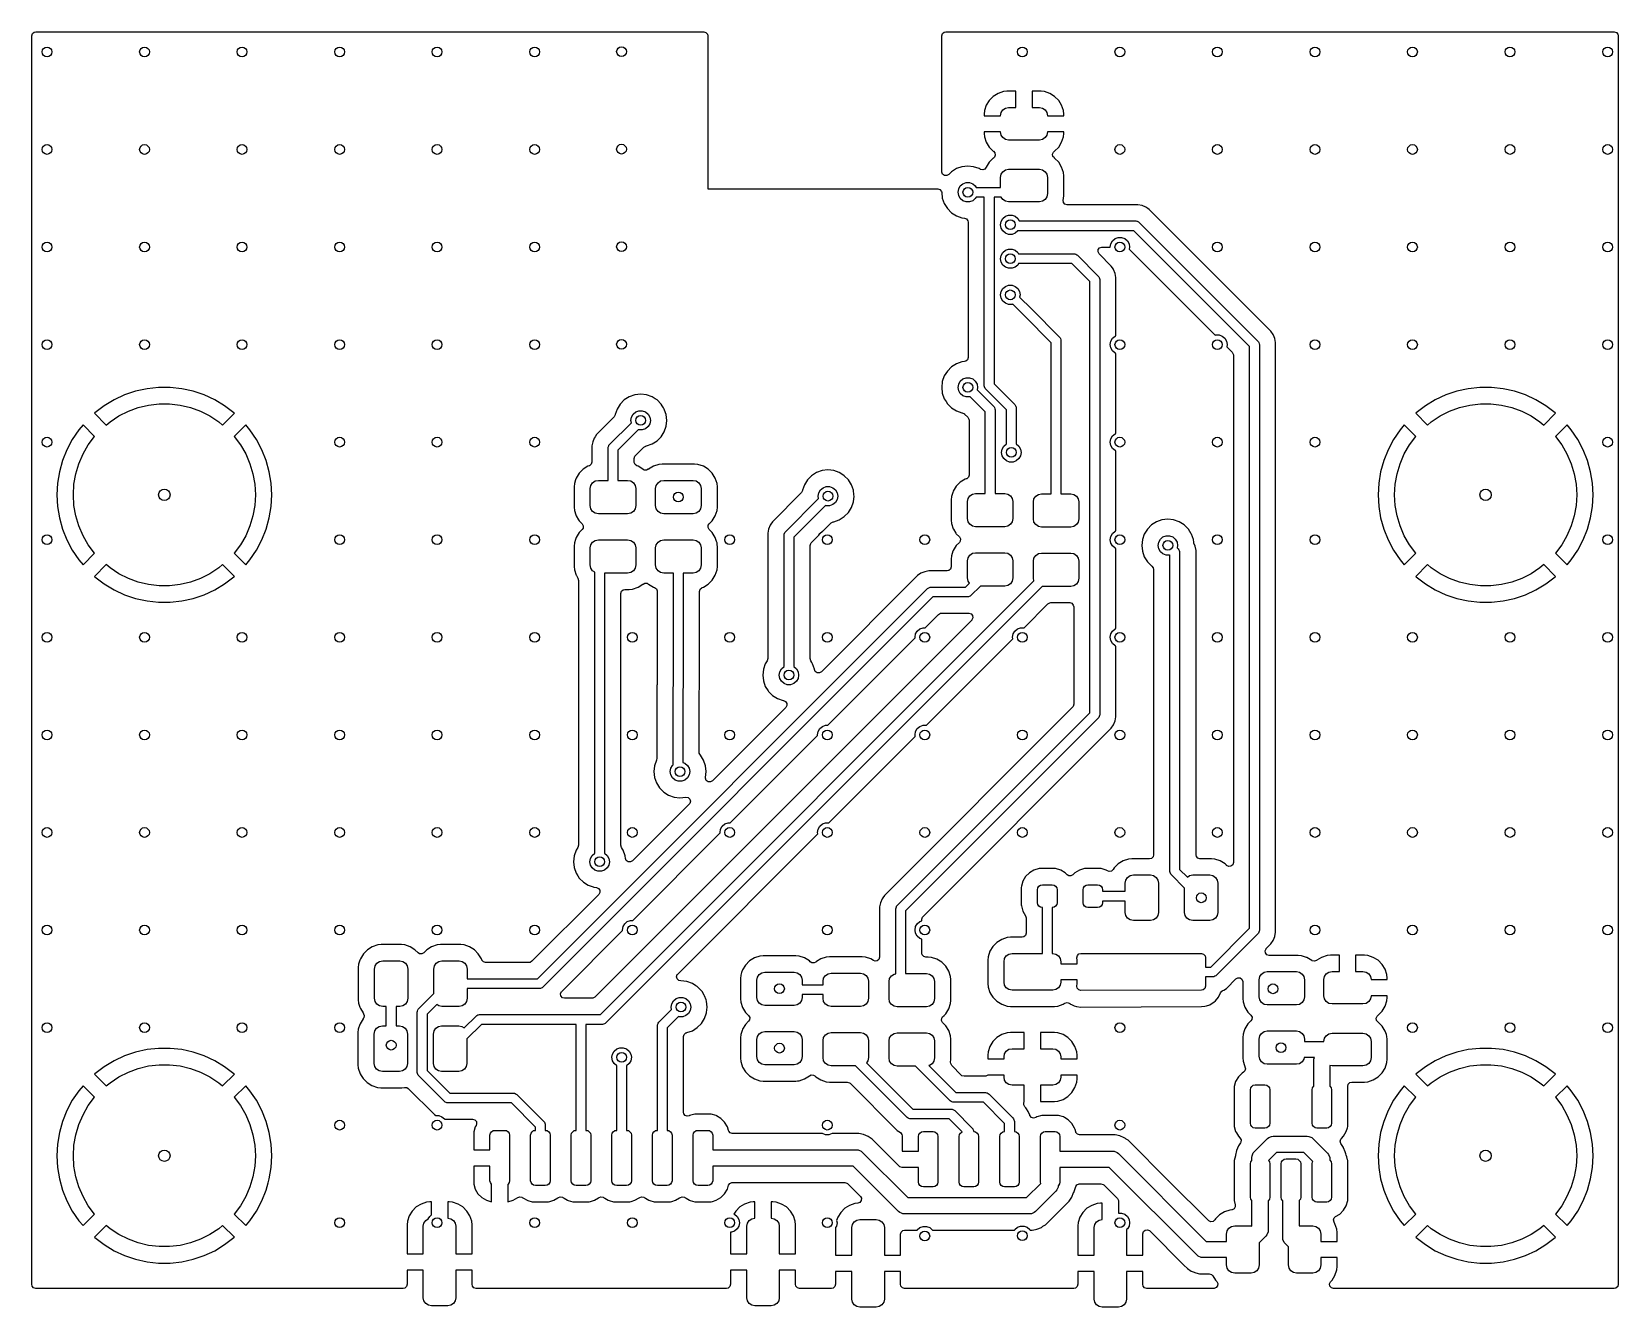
# Model space of a CAD drawing. Extents: x 4.39 to 6.32, y -4.91 to -3.37.
import ezdxf

# ---------------------------------------------------------------- set-up
doc = ezdxf.new("R2010")
doc.units = 0
doc.header["$MEASUREMENT"] = 0
doc.layers.add('BLACK', color=7, linetype='CONTINUOUS')

msp = doc.modelspace()

# ---------------------------------------------------------------- linework, layer by layer
at = {"layer": 'BLACK', "linetype": 'CONTINUOUS'}
for p, q in [((4.3945, -3.375), (4.3953, -3.3723)), ((4.3945, -3.9307), (4.3945, -3.375)), ((4.3953, -3.3723), (4.3974, -3.3705)), ((4.3974, -3.3705), (4.3994, -3.3701)), ((4.3994, -3.3701), (5.2082, -3.3701)), ((5.2082, -3.3701), (5.2109, -3.3709)), ((5.2109, -3.3709), (5.2127, -3.373)), ((5.2127, -3.373), (5.2131, -3.375)), ((5.2131, -3.375), (5.2131, -3.5604)), ((5.4966, -3.375), (5.4974, -3.3723)), ((5.4966, -3.4697), (5.4966, -3.375)), ((5.4974, -3.3723), (5.4994, -3.3705)), ((5.4994, -3.3705), (5.5015, -3.3701)), ((5.5015, -3.3701), (6.3108, -3.3701)), ((6.3108, -3.3701), (6.3135, -3.3709)), ((6.3135, -3.3709), (6.3153, -3.373)), ((6.3153, -3.373), (6.3157, -3.375)), ((6.3157, -3.375), (6.3157, -4.8864)), ((5.554, -3.4532), (5.5504, -3.4591)), ((5.5589, -3.4483), (5.554, -3.4532)), ((5.5648, -3.4447), (5.5589, -3.4483)), ((5.5714, -3.4425), (5.5648, -3.4447)), ((5.5648, -3.4447), (5.5648, -3.4447)), ((5.5754, -3.4421), (5.5714, -3.4425)), ((5.5862, -3.4421), (5.5754, -3.4421)), ((5.5754, -3.4421), (5.5754, -3.4421)), ((5.5862, -3.4618), (5.5862, -3.4421)), ((5.6167, -3.4421), (5.6059, -3.4421)), ((5.6059, -3.4421), (5.6059, -3.4618)), ((5.6208, -3.4425), (5.6167, -3.4421)), ((5.6273, -3.4447), (5.6208, -3.4425)), ((5.6208, -3.4425), (5.6208, -3.4425)), ((5.6332, -3.4483), (5.6273, -3.4447)), ((5.6273, -3.4447), (5.6273, -3.4447)), ((5.6381, -3.4532), (5.6332, -3.4483)), ((5.6417, -3.4591), (5.6381, -3.4532)), ((5.4966, -3.5395), (5.4966, -3.4697)), ((5.5482, -3.4656), (5.5478, -3.4697)), ((5.5478, -3.4697), (5.5478, -3.4717)), ((5.5478, -3.4717), (5.5675, -3.4717)), ((5.5504, -3.4591), (5.5482, -3.4656)), ((5.5482, -3.4656), (5.5482, -3.4656)), ((5.5504, -3.4591), (5.5504, -3.4591)), ((5.5675, -3.4717), (5.5683, -3.4679)), ((5.5683, -3.4679), (5.5704, -3.4647)), ((5.5704, -3.4647), (5.5736, -3.4626)), ((5.5736, -3.4626), (5.5774, -3.4618)), ((5.5774, -3.4618), (5.5862, -3.4618)), ((5.6059, -3.4618), (5.6148, -3.4618)), ((5.6148, -3.4618), (5.6185, -3.4626)), ((5.6185, -3.4626), (5.6217, -3.4647)), ((5.6217, -3.4647), (5.6239, -3.4679)), ((5.6239, -3.4679), (5.6246, -3.4717)), ((5.6246, -3.4717), (5.6443, -3.4717)), ((5.6439, -3.4656), (5.6417, -3.4591)), ((5.6417, -3.4591), (5.6417, -3.4591)), ((5.6443, -3.4697), (5.6439, -3.4656)), ((5.6443, -3.4717), (5.6443, -3.4697)), ((5.6443, -3.4697), (5.6443, -3.4697)), ((5.5675, -3.4913), (5.5478, -3.4913)), ((5.5478, -3.4913), (5.5478, -3.4933)), ((5.5478, -3.4933), (5.5482, -3.4974)), ((5.5683, -3.4951), (5.5675, -3.4913)), ((5.5704, -3.4983), (5.5683, -3.4951)), ((5.6239, -3.4951), (5.6217, -3.4983)), ((5.6246, -3.4913), (5.6239, -3.4951)), ((5.6443, -3.4913), (5.6246, -3.4913)), ((5.6439, -3.4974), (5.6443, -3.4933)), ((5.6443, -3.4933), (5.6443, -3.4913)), ((5.6443, -3.4933), (5.6443, -3.4933)), ((5.5482, -3.4974), (5.5504, -3.5039)), ((5.5504, -3.5039), (5.5504, -3.5039)), ((5.5504, -3.5039), (5.554, -3.5098)), ((5.554, -3.5098), (5.5589, -3.5147)), ((5.5589, -3.5147), (5.5589, -3.5147)), ((5.5589, -3.5147), (5.559, -3.5147)), ((5.559, -3.5147), (5.5591, -3.5148)), ((5.5591, -3.5148), (5.5591, -3.5148)), ((5.5591, -3.5148), (5.5591, -3.5148)), ((5.5591, -3.5148), (5.5609, -3.5168)), ((5.5736, -3.5004), (5.5704, -3.4983)), ((5.5774, -3.5012), (5.5736, -3.5004)), ((5.6148, -3.5012), (5.5774, -3.5012)), ((5.6185, -3.5004), (5.6148, -3.5012)), ((5.6217, -3.4983), (5.6185, -3.5004)), ((5.6308, -3.5183), (5.6319, -3.5158)), ((5.6319, -3.5158), (5.6331, -3.5147)), ((5.6331, -3.5147), (5.6332, -3.5147)), ((5.6332, -3.5147), (5.6381, -3.5098)), ((5.6381, -3.5098), (5.6417, -3.5039)), ((5.6417, -3.5039), (5.6439, -3.4974)), ((5.6417, -3.5039), (5.6417, -3.5039)), ((5.6439, -3.4974), (5.6439, -3.4974)), ((5.521, -3.5335), (5.5143, -3.5358)), ((5.5281, -3.5327), (5.521, -3.5335)), ((5.521, -3.5335), (5.521, -3.5335)), ((5.5351, -3.5335), (5.5281, -3.5327)), ((5.5281, -3.5327), (5.5281, -3.5327)), ((5.5351, -3.5335), (5.5351, -3.5335)), ((5.5419, -3.5358), (5.5351, -3.5335)), ((5.5503, -3.5341), (5.5488, -3.5363)), ((5.5504, -3.534), (5.5503, -3.5341)), ((5.5503, -3.5341), (5.5503, -3.5341)), ((5.5503, -3.5341), (5.5503, -3.5341)), ((5.554, -3.528), (5.5504, -3.5339)), ((5.5504, -3.5339), (5.5504, -3.534)), ((5.5589, -3.5231), (5.554, -3.528)), ((5.559, -3.523), (5.5589, -3.5231)), ((5.5589, -3.5231), (5.5589, -3.5231)), ((5.5602, -3.522), (5.559, -3.523)), ((5.5613, -3.5195), (5.5602, -3.522)), ((5.5609, -3.5168), (5.5613, -3.5195)), ((5.6312, -3.521), (5.6308, -3.5183)), ((5.633, -3.5229), (5.6312, -3.521)), ((5.633, -3.523), (5.633, -3.5229)), ((5.633, -3.5229), (5.633, -3.5229)), ((5.6331, -3.523), (5.633, -3.523)), ((5.6332, -3.5231), (5.6331, -3.523)), ((5.6381, -3.528), (5.6332, -3.5231)), ((5.6417, -3.5339), (5.6381, -3.528)), ((5.6439, -3.5404), (5.6417, -3.5339)), ((5.4966, -3.5399), (5.4966, -3.5395)), ((5.4976, -3.5424), (5.4966, -3.5399)), ((5.4998, -3.5441), (5.4976, -3.5424)), ((5.5025, -3.5443), (5.4998, -3.5441)), ((5.5049, -3.543), (5.5025, -3.5443)), ((5.5083, -3.5396), (5.5049, -3.543)), ((5.5143, -3.5358), (5.5083, -3.5396)), ((5.519, -3.5568), (5.5222, -3.5541)), ((5.5222, -3.5541), (5.526, -3.5527)), ((5.526, -3.5527), (5.5301, -3.5527)), ((5.5301, -3.5527), (5.534, -3.5541)), ((5.534, -3.5541), (5.5371, -3.5568)), ((5.5431, -3.5366), (5.5419, -3.5358)), ((5.5419, -3.5358), (5.5419, -3.5358)), ((5.5435, -3.5368), (5.5431, -3.5366)), ((5.5463, -3.5373), (5.5435, -3.5368)), ((5.5488, -3.5363), (5.5463, -3.5373)), ((5.5675, -3.5465), (5.5683, -3.5427)), ((5.5675, -3.5585), (5.5675, -3.5465)), ((5.5683, -3.5427), (5.5704, -3.5395)), ((5.5704, -3.5395), (5.5736, -3.5374)), ((5.5736, -3.5374), (5.5774, -3.5366)), ((5.5774, -3.5366), (5.6148, -3.5366)), ((5.6148, -3.5366), (5.6185, -3.5374)), ((5.6185, -3.5374), (5.6217, -3.5395)), ((5.6217, -3.5395), (5.6239, -3.5427)), ((5.6239, -3.5427), (5.6246, -3.5465)), ((5.6246, -3.5465), (5.6246, -3.5661)), ((5.6443, -3.5445), (5.6439, -3.5404)), ((5.6443, -3.5681), (5.6443, -3.5445)), ((5.2131, -3.5604), (5.4916, -3.5604)), ((5.4916, -3.5604), (5.4942, -3.5612)), ((5.4942, -3.5612), (5.496, -3.5633)), ((5.496, -3.5633), (5.4964, -3.5648)), ((5.4964, -3.5648), (5.4972, -3.5714)), ((5.4972, -3.5714), (5.4972, -3.5714)), ((5.4972, -3.5714), (5.4995, -3.5781)), ((5.5163, -3.5644), (5.517, -3.5603)), ((5.517, -3.5684), (5.5163, -3.5644)), ((5.517, -3.5603), (5.519, -3.5568)), ((5.519, -3.572), (5.517, -3.5684)), ((5.5222, -3.5746), (5.519, -3.572)), ((5.5371, -3.572), (5.534, -3.5746)), ((5.5371, -3.5568), (5.5381, -3.5585)), ((5.5381, -3.5703), (5.5371, -3.572)), ((5.5381, -3.5585), (5.5539, -3.5585)), ((5.548, -3.5703), (5.5381, -3.5703)), ((5.548, -3.7986), (5.548, -3.5703)), ((5.5539, -3.5585), (5.5675, -3.5585)), ((5.5685, -3.5703), (5.5598, -3.5703)), ((5.5598, -3.5703), (5.5598, -3.7962)), ((5.5704, -3.5731), (5.5685, -3.5703)), ((5.5736, -3.5752), (5.5704, -3.5731)), ((5.6217, -3.5731), (5.6185, -3.5752)), ((5.6239, -3.5699), (5.6217, -3.5731)), ((5.6246, -3.5661), (5.6239, -3.5699)), ((5.6434, -3.5739), (5.6436, -3.5731)), ((5.6436, -3.5731), (5.6439, -3.5722)), ((5.6439, -3.5722), (5.6443, -3.5681)), ((5.6439, -3.5722), (5.6439, -3.5722)), ((5.4995, -3.5781), (5.501, -3.5805)), ((5.501, -3.5805), (5.5033, -3.5841)), ((5.5033, -3.5841), (5.5083, -3.5892)), ((5.5083, -3.5892), (5.5143, -3.5929)), ((5.526, -3.576), (5.5222, -3.5746)), ((5.5301, -3.576), (5.526, -3.576)), ((5.534, -3.5746), (5.5301, -3.576)), ((5.5774, -3.576), (5.5736, -3.5752)), ((5.5736, -3.5935), (5.5775, -3.5921)), ((5.6148, -3.576), (5.5774, -3.576)), ((5.5775, -3.5921), (5.5816, -3.5921)), ((5.5816, -3.5921), (5.5854, -3.5935)), ((5.6185, -3.5752), (5.6148, -3.576)), ((5.6438, -3.5767), (5.6434, -3.5739)), ((5.6456, -3.5787), (5.6438, -3.5767)), ((5.6482, -3.5795), (5.6456, -3.5787)), ((5.734, -3.5795), (5.6482, -3.5795)), ((5.739, -3.5805), (5.734, -3.5795)), ((5.734, -3.5795), (5.734, -3.5795)), ((5.7436, -3.5824), (5.739, -3.5805)), ((5.739, -3.5805), (5.739, -3.5805)), ((5.7462, -3.5841), (5.7436, -3.5824)), ((5.7478, -3.5852), (5.7462, -3.5841)), ((5.8951, -3.7325), (5.7478, -3.5852)), ((5.5143, -3.5929), (5.521, -3.5953)), ((5.521, -3.5953), (5.521, -3.5953)), ((5.521, -3.5953), (5.524, -3.5956)), ((5.524, -3.5956), (5.5265, -3.5967)), ((5.5265, -3.5967), (5.5281, -3.599)), ((5.5281, -3.599), (5.5283, -3.6005)), ((5.5283, -3.6005), (5.5283, -3.7645)), ((5.5677, -3.6037), (5.5684, -3.5997)), ((5.5684, -3.6078), (5.5677, -3.6037)), ((5.5684, -3.5997), (5.5705, -3.5961)), ((5.5705, -3.6113), (5.5684, -3.6078)), ((5.5705, -3.5961), (5.5736, -3.5935)), ((5.5736, -3.614), (5.5705, -3.6113)), ((5.5854, -3.5935), (5.5886, -3.5961)), ((5.5886, -3.6113), (5.5854, -3.614)), ((5.5886, -3.5961), (5.5903, -3.5992)), ((5.5888, -3.611), (5.5886, -3.6113)), ((5.729, -3.611), (5.5888, -3.611)), ((5.5903, -3.5992), (5.7315, -3.5992)), ((5.8693, -3.7513), (5.729, -3.611)), ((5.7315, -3.5992), (5.7326, -3.5993)), ((5.7326, -3.5993), (5.7332, -3.5996)), ((5.7332, -3.5996), (5.7348, -3.6002)), ((5.7348, -3.6002), (5.7357, -3.6009)), ((5.7357, -3.6009), (5.8794, -3.7446)), ((5.5775, -3.6154), (5.5736, -3.614)), ((5.5816, -3.6154), (5.5775, -3.6154)), ((5.5854, -3.614), (5.5816, -3.6154)), ((5.6876, -3.6317), (5.6902, -3.6307)), ((5.6902, -3.6307), (5.6905, -3.6307)), ((5.6905, -3.6307), (5.7004, -3.6307)), ((5.7004, -3.6307), (5.7011, -3.6267)), ((5.7004, -3.6307), (5.7004, -3.6307)), ((5.7011, -3.6267), (5.7032, -3.6231)), ((5.7032, -3.6231), (5.7063, -3.6205)), ((5.7063, -3.6205), (5.7102, -3.6191)), ((5.7102, -3.6191), (5.7143, -3.6191)), ((5.7143, -3.6191), (5.7181, -3.6205)), ((5.7181, -3.6205), (5.7213, -3.6231)), ((5.7213, -3.6231), (5.7233, -3.6267)), ((5.7233, -3.6267), (5.724, -3.6307)), ((5.724, -3.6307), (5.7235, -3.6334)), ((5.5677, -3.6449), (5.5684, -3.6408)), ((5.5684, -3.6489), (5.5677, -3.6449)), ((5.5684, -3.6408), (5.5705, -3.6373)), ((5.5705, -3.6525), (5.5684, -3.6489)), ((5.5705, -3.6373), (5.5736, -3.6347)), ((5.5736, -3.6347), (5.5775, -3.6333)), ((5.5775, -3.6333), (5.5816, -3.6333)), ((5.5816, -3.6333), (5.5854, -3.6347)), ((5.5854, -3.6347), (5.5886, -3.6373)), ((5.5886, -3.6373), (5.5895, -3.639)), ((5.5895, -3.639), (5.6567, -3.639)), ((5.6567, -3.639), (5.6578, -3.6391)), ((5.6578, -3.6391), (5.6587, -3.6395)), ((5.6587, -3.6395), (5.66, -3.64)), ((5.66, -3.64), (5.6609, -3.6407)), ((5.6609, -3.6407), (5.6861, -3.6659)), ((5.6858, -3.6366), (5.686, -3.6339)), ((5.6871, -3.6391), (5.6858, -3.6366)), ((5.686, -3.6339), (5.6876, -3.6317)), ((5.7018, -3.6538), (5.6871, -3.6391)), ((5.7235, -3.6334), (5.8276, -3.7374)), ((5.5736, -3.6551), (5.5705, -3.6525)), ((5.5775, -3.6565), (5.5736, -3.6551)), ((5.5816, -3.6565), (5.5775, -3.6565)), ((5.5854, -3.6551), (5.5816, -3.6565)), ((5.5886, -3.6525), (5.5854, -3.6551)), ((5.5895, -3.6508), (5.5886, -3.6525)), ((5.6542, -3.6508), (5.5895, -3.6508)), ((5.676, -3.6725), (5.6542, -3.6508)), ((5.6861, -3.6659), (5.6868, -3.6668)), ((5.6868, -3.6668), (5.6871, -3.6676)), ((5.6871, -3.6676), (5.6877, -3.6689)), ((5.6877, -3.6689), (5.6878, -3.6701)), ((5.7044, -3.6577), (5.7018, -3.6538)), ((5.7018, -3.6538), (5.7018, -3.6538)), ((5.7018, -3.6538), (5.7018, -3.6538)), ((5.7018, -3.6538), (5.7018, -3.6538)), ((5.7046, -3.6579), (5.7044, -3.6577)), ((5.7065, -3.6626), (5.7046, -3.6579)), ((5.7075, -3.6676), (5.7065, -3.6626)), ((5.7065, -3.6626), (5.7065, -3.6626)), ((5.7065, -3.6626), (5.7065, -3.6626)), ((5.7075, -3.7382), (5.7075, -3.6676)), ((5.7075, -3.6676), (5.7075, -3.6676)), ((5.5677, -3.6886), (5.5684, -3.6845)), ((5.5684, -3.6926), (5.5677, -3.6886)), ((5.5684, -3.6845), (5.5705, -3.681)), ((5.5705, -3.681), (5.5736, -3.6784)), ((5.5736, -3.6784), (5.5775, -3.677)), ((5.5775, -3.677), (5.5816, -3.677)), ((5.5816, -3.677), (5.5854, -3.6784)), ((5.5854, -3.6784), (5.5886, -3.681)), ((5.5886, -3.681), (5.5906, -3.6845)), ((5.5906, -3.6845), (5.5913, -3.6886)), ((5.5913, -3.6886), (5.5908, -3.6915)), ((5.676, -4.1944), (5.676, -3.6725)), ((5.6878, -3.6701), (5.6878, -4.1969)), ((5.5705, -3.6962), (5.5684, -3.6926)), ((5.5736, -3.6988), (5.5705, -3.6962)), ((5.5775, -3.7002), (5.5736, -3.6988)), ((5.5816, -3.7002), (5.5775, -3.7002)), ((5.5825, -3.6999), (5.5816, -3.7002)), ((5.5966, -3.714), (5.5825, -3.6999)), ((5.5908, -3.6915), (5.605, -3.7057)), ((5.605, -3.7057), (5.6392, -3.7399)), ((5.6291, -3.7465), (5.5966, -3.714)), ((5.6392, -3.7399), (5.6399, -3.7408)), ((5.6399, -3.7408), (5.6402, -3.7413)), ((5.6402, -3.7413), (5.6408, -3.7429)), ((5.6408, -3.7429), (5.6409, -3.7441)), ((5.6409, -3.7441), (5.6409, -3.9293)), ((5.7004, -3.7488), (5.7011, -3.7448)), ((5.7011, -3.7448), (5.7032, -3.7412)), ((5.7032, -3.7412), (5.7063, -3.7386)), ((5.7063, -3.7386), (5.7075, -3.7382)), ((5.8276, -3.7374), (5.8283, -3.7372)), ((5.8283, -3.7372), (5.8324, -3.7372)), ((5.8324, -3.7372), (5.8362, -3.7386)), ((5.8362, -3.7386), (5.8394, -3.7412)), ((5.8394, -3.7412), (5.8414, -3.7448)), ((5.8414, -3.7448), (5.8421, -3.7488)), ((5.8794, -3.7446), (5.8801, -3.7455)), ((5.8801, -3.7455), (5.8804, -3.7463)), ((5.8804, -3.7463), (5.881, -3.7477)), ((5.8979, -3.7367), (5.8951, -3.7325)), ((5.8951, -3.7325), (5.8951, -3.7325)), ((5.899, -3.7394), (5.8979, -3.7367)), ((5.8979, -3.7367), (5.8979, -3.7367)), ((5.8998, -3.7413), (5.899, -3.7394)), ((5.899, -3.7394), (5.899, -3.7394)), ((5.9008, -3.7463), (5.8998, -3.7413)), ((5.8998, -3.7413), (5.8998, -3.7413)), ((5.9008, -3.9307), (5.9008, -3.7463)), ((5.5283, -3.7645), (5.5276, -3.7671)), ((5.6291, -3.9293), (5.6291, -3.7465)), ((5.7011, -3.7529), (5.7004, -3.7488)), ((5.7032, -3.7564), (5.7011, -3.7529)), ((5.7063, -3.759), (5.7032, -3.7564)), ((5.7075, -3.7595), (5.7063, -3.759)), ((5.7075, -3.8563), (5.7075, -3.7595)), ((5.8421, -3.7488), (5.8417, -3.7515)), ((5.8417, -3.7515), (5.8482, -3.758)), ((5.8482, -3.758), (5.8495, -3.7604)), ((5.8495, -3.7604), (5.8496, -3.7614)), ((5.8496, -3.7614), (5.8496, -4.3757)), ((5.8693, -4.4554), (5.8693, -3.7513)), ((5.881, -3.7477), (5.8811, -3.7488)), ((5.8811, -3.7488), (5.8811, -4.4579)), ((5.5033, -3.7808), (5.4995, -3.7868)), ((5.5083, -3.7758), (5.5033, -3.7808)), ((5.5143, -3.772), (5.5083, -3.7758)), ((5.521, -3.7697), (5.5143, -3.772)), ((5.524, -3.7693), (5.521, -3.7697)), ((5.521, -3.7697), (5.521, -3.7697)), ((5.5255, -3.7689), (5.524, -3.7693)), ((5.5276, -3.7671), (5.5255, -3.7689)), ((4.5341, -3.8023), (4.5203, -3.8053)), ((4.5481, -3.8008), (4.5341, -3.8023)), ((4.5622, -3.8008), (4.5481, -3.8008)), ((4.5762, -3.8023), (4.5622, -3.8008)), ((4.5899, -3.8053), (4.5762, -3.8023)), ((5.4972, -3.7935), (5.4964, -3.8006)), ((5.4964, -3.8006), (5.4964, -3.8006)), ((5.4964, -3.8006), (5.4972, -3.8076)), ((5.4995, -3.7868), (5.4972, -3.7935)), ((5.4972, -3.7935), (5.4972, -3.7935)), ((5.5163, -3.8006), (5.517, -3.7966)), ((5.517, -3.8046), (5.5163, -3.8006)), ((5.517, -3.7966), (5.519, -3.793)), ((5.519, -3.793), (5.5222, -3.7904)), ((5.5222, -3.7904), (5.526, -3.789)), ((5.526, -3.789), (5.5301, -3.789)), ((5.5301, -3.789), (5.534, -3.7904)), ((5.534, -3.7904), (5.5371, -3.793)), ((5.5371, -3.793), (5.5392, -3.7966)), ((5.5392, -3.7966), (5.5399, -3.8006)), ((5.5399, -3.8006), (5.5394, -3.8035)), ((5.5394, -3.8035), (5.5593, -3.8234)), ((5.5481, -3.7998), (5.548, -3.7986)), ((5.549, -3.8019), (5.5481, -3.7998)), ((5.5498, -3.8028), (5.549, -3.8019)), ((5.5748, -3.8278), (5.5498, -3.8028)), ((5.5598, -3.7962), (5.5849, -3.8212)), ((6.1341, -3.8023), (6.1203, -3.8053)), ((6.1481, -3.8008), (6.1341, -3.8023)), ((6.1622, -3.8008), (6.1481, -3.8008)), ((6.1762, -3.8023), (6.1622, -3.8008)), ((6.1899, -3.8053), (6.1762, -3.8023)), ((4.4821, -3.823), (4.4709, -3.8315)), ((4.4942, -3.8158), (4.4821, -3.823)), ((4.4821, -3.823), (4.4821, -3.823)), ((4.507, -3.8098), (4.4942, -3.8158)), ((4.5203, -3.8053), (4.507, -3.8098)), ((4.507, -3.8098), (4.507, -3.8098)), ((4.5235, -3.8251), (4.536, -3.8221)), ((4.536, -3.8221), (4.5487, -3.8207)), ((4.5487, -3.8207), (4.5615, -3.8207)), ((4.5615, -3.8207), (4.5743, -3.8221)), ((4.5743, -3.8221), (4.5867, -3.8251)), ((4.6033, -3.8098), (4.5899, -3.8053)), ((4.6161, -3.8158), (4.6033, -3.8098)), ((4.6033, -3.8098), (4.6033, -3.8098)), ((4.6281, -3.823), (4.6161, -3.8158)), ((4.6394, -3.8315), (4.6281, -3.823)), ((4.6281, -3.823), (4.6281, -3.823)), ((5.1071, -3.8208), (5.1033, -3.8268)), ((5.1121, -3.8158), (5.1071, -3.8208)), ((5.1181, -3.812), (5.1121, -3.8158)), ((5.1248, -3.8096), (5.1181, -3.812)), ((5.1319, -3.8088), (5.1248, -3.8096)), ((5.1248, -3.8096), (5.1248, -3.8096)), ((5.1389, -3.8096), (5.1319, -3.8088)), ((5.1319, -3.8088), (5.1319, -3.8088)), ((5.1457, -3.812), (5.1389, -3.8096)), ((5.1389, -3.8096), (5.1389, -3.8096)), ((5.1494, -3.8144), (5.1457, -3.812)), ((5.1517, -3.8158), (5.1494, -3.8144)), ((5.1567, -3.8208), (5.1517, -3.8158)), ((5.1581, -3.823), (5.1567, -3.8208)), ((5.1596, -3.8254), (5.1581, -3.823)), ((5.4972, -3.8076), (5.4972, -3.8076)), ((5.4972, -3.8076), (5.4995, -3.8144)), ((5.4995, -3.8144), (5.5017, -3.8179)), ((5.5017, -3.8179), (5.5033, -3.8204)), ((5.5033, -3.8204), (5.5083, -3.8254)), ((5.519, -3.8082), (5.517, -3.8046)), ((5.5222, -3.8108), (5.519, -3.8082)), ((5.526, -3.8122), (5.5222, -3.8108)), ((5.5301, -3.8122), (5.526, -3.8122)), ((5.531, -3.8119), (5.5301, -3.8122)), ((5.5492, -3.8301), (5.531, -3.8119)), ((5.5849, -3.8212), (5.5856, -3.8221)), ((5.5856, -3.8221), (5.5862, -3.8236)), ((6.0821, -3.823), (6.0709, -3.8315)), ((6.0942, -3.8158), (6.0821, -3.823)), ((6.0821, -3.823), (6.0821, -3.823)), ((6.107, -3.8098), (6.0942, -3.8158)), ((6.1203, -3.8053), (6.107, -3.8098)), ((6.107, -3.8098), (6.107, -3.8098)), ((6.1235, -3.8251), (6.136, -3.8221)), ((6.136, -3.8221), (6.1487, -3.8207)), ((6.1487, -3.8207), (6.1615, -3.8207)), ((6.1615, -3.8207), (6.1743, -3.8221)), ((6.1743, -3.8221), (6.1867, -3.8251)), ((6.2033, -3.8098), (6.1899, -3.8053)), ((6.2161, -3.8158), (6.2033, -3.8098)), ((6.2033, -3.8098), (6.2033, -3.8098)), ((6.2281, -3.823), (6.2161, -3.8158)), ((6.2394, -3.8315), (6.2281, -3.823)), ((6.2281, -3.823), (6.2281, -3.823)), ((4.4709, -3.8315), (4.4704, -3.832)), ((4.4704, -3.832), (4.4704, -3.832)), ((4.4704, -3.832), (4.4846, -3.8462)), ((4.4709, -3.8315), (4.4709, -3.8315)), ((4.4846, -3.8462), (4.4893, -3.8423)), ((4.4893, -3.8423), (4.5, -3.8352)), ((4.5, -3.8352), (4.5115, -3.8295)), ((4.5115, -3.8295), (4.5235, -3.8251)), ((4.5867, -3.8251), (4.5988, -3.8295)), ((4.5988, -3.8295), (4.6102, -3.8352)), ((4.6102, -3.8352), (4.6209, -3.8423)), ((4.6209, -3.8423), (4.6257, -3.8462)), ((4.6257, -3.8462), (4.6399, -3.832)), ((4.6399, -3.832), (4.6394, -3.8315)), ((5.0995, -3.8367), (5.0785, -3.8577)), ((5.0999, -3.8363), (5.0995, -3.8367)), ((5.1009, -3.8338), (5.0999, -3.8363)), ((5.101, -3.8335), (5.1009, -3.8338)), ((5.1033, -3.8268), (5.101, -3.8335)), ((5.101, -3.8335), (5.101, -3.8335)), ((5.1201, -3.8406), (5.1208, -3.8365)), ((5.1206, -3.8435), (5.1201, -3.8406)), ((5.1208, -3.8365), (5.1228, -3.833)), ((5.1228, -3.833), (5.126, -3.8303)), ((5.126, -3.8303), (5.1298, -3.8289)), ((5.1298, -3.8289), (5.1339, -3.8289)), ((5.1339, -3.8289), (5.1378, -3.8303)), ((5.1378, -3.8303), (5.1409, -3.833)), ((5.1409, -3.833), (5.143, -3.8365)), ((5.143, -3.8365), (5.1437, -3.8406)), ((5.1437, -3.8406), (5.143, -3.8446)), ((5.1605, -3.8268), (5.1596, -3.8254)), ((5.1621, -3.8315), (5.1605, -3.8268)), ((5.1628, -3.8335), (5.1621, -3.8315)), ((5.1636, -3.8406), (5.1628, -3.8335)), ((5.1628, -3.8335), (5.1628, -3.8335)), ((5.1628, -3.8476), (5.1636, -3.8406)), ((5.1636, -3.8406), (5.1636, -3.8406)), ((5.5083, -3.8254), (5.5143, -3.8292)), ((5.5143, -3.8292), (5.521, -3.8315)), ((5.521, -3.8315), (5.5213, -3.8315)), ((5.5213, -3.8315), (5.5239, -3.8326)), ((5.5239, -3.8326), (5.5242, -3.8329)), ((5.5242, -3.8329), (5.5281, -3.8368)), ((5.5281, -3.8368), (5.5294, -3.8392)), ((5.5294, -3.8392), (5.5295, -3.8402)), ((5.5295, -3.8402), (5.5295, -3.9067)), ((5.5492, -3.9289), (5.5492, -3.8301)), ((5.5593, -3.8234), (5.56, -3.8243)), ((5.56, -3.8243), (5.5603, -3.8251)), ((5.5603, -3.8251), (5.5609, -3.8265)), ((5.5609, -3.8265), (5.561, -3.8276)), ((5.561, -3.8276), (5.561, -3.9289)), ((5.5748, -3.8691), (5.5748, -3.8278)), ((5.5862, -3.8236), (5.5865, -3.8242)), ((5.5865, -3.8242), (5.5866, -3.8254)), ((5.5866, -3.8254), (5.5866, -3.8691)), ((6.0709, -3.8315), (6.0704, -3.832)), ((6.0704, -3.832), (6.0704, -3.832)), ((6.0704, -3.832), (6.0846, -3.8462)), ((6.0709, -3.8315), (6.0709, -3.8315)), ((6.0846, -3.8462), (6.0893, -3.8423)), ((6.0893, -3.8423), (6.1, -3.8352)), ((6.1, -3.8352), (6.1115, -3.8295)), ((6.1115, -3.8295), (6.1235, -3.8251)), ((6.1867, -3.8251), (6.1988, -3.8295)), ((6.1988, -3.8295), (6.2102, -3.8352)), ((6.2102, -3.8352), (6.2209, -3.8423)), ((6.2209, -3.8423), (6.2257, -3.8462)), ((6.2257, -3.8462), (6.2399, -3.832)), ((6.2399, -3.832), (6.2394, -3.8315)), ((4.4515, -3.852), (4.4436, -3.8636)), ((4.4566, -3.8461), (4.4515, -3.852)), ((4.4705, -3.86), (4.4566, -3.8461)), ((4.4566, -3.8461), (4.4566, -3.8461)), ((4.463, -3.8701), (4.4705, -3.86)), ((4.6537, -3.8461), (4.6397, -3.86)), ((4.6397, -3.86), (4.6472, -3.8701)), ((4.6587, -3.852), (4.6537, -3.8461)), ((4.6666, -3.8636), (4.6587, -3.852)), ((4.6587, -3.852), (4.6587, -3.852)), ((5.0768, -3.8603), (5.0757, -3.8619)), ((5.0785, -3.8577), (5.0768, -3.8603)), ((5.0768, -3.8603), (5.0768, -3.8603)), ((5.0785, -3.8577), (5.0785, -3.8577)), ((5.0942, -3.8698), (5.1206, -3.8435)), ((5.1289, -3.8519), (5.1043, -3.8765)), ((5.1298, -3.8522), (5.1289, -3.8519)), ((5.1339, -3.8522), (5.1298, -3.8522)), ((5.1378, -3.8508), (5.1339, -3.8522)), ((5.1409, -3.8481), (5.1378, -3.8508)), ((5.143, -3.8446), (5.1409, -3.8481)), ((5.1517, -3.8653), (5.1567, -3.8603)), ((5.1567, -3.8603), (5.1605, -3.8543)), ((5.1605, -3.8543), (5.1628, -3.8476)), ((5.1628, -3.8476), (5.1628, -3.8476)), ((5.7011, -3.8629), (5.7032, -3.8593)), ((5.7032, -3.8593), (5.7063, -3.8567)), ((5.7063, -3.8567), (5.7075, -3.8563)), ((6.0515, -3.852), (6.0436, -3.8636)), ((6.0566, -3.8461), (6.0515, -3.852)), ((6.0705, -3.86), (6.0566, -3.8461)), ((6.0566, -3.8461), (6.0566, -3.8461)), ((6.063, -3.8701), (6.0705, -3.86)), ((6.2537, -3.8461), (6.2397, -3.86)), ((6.2397, -3.86), (6.2472, -3.8701)), ((6.2587, -3.852), (6.2537, -3.8461)), ((6.2666, -3.8636), (6.2587, -3.852)), ((6.2587, -3.852), (6.2587, -3.852)), ((4.437, -3.8761), (4.4318, -3.8892)), ((4.4436, -3.8636), (4.437, -3.8761)), ((4.437, -3.8761), (4.437, -3.8761)), ((4.4566, -3.8812), (4.463, -3.8701)), ((4.6472, -3.8701), (4.6536, -3.8812)), ((4.6732, -3.8761), (4.6666, -3.8636)), ((4.6784, -3.8892), (4.6732, -3.8761)), ((4.6732, -3.8761), (4.6732, -3.8761)), ((5.0738, -3.8665), (5.0728, -3.8715)), ((5.0728, -3.8715), (5.0728, -3.891)), ((5.0757, -3.8619), (5.0738, -3.8665)), ((5.0738, -3.8665), (5.0738, -3.8665)), ((5.0925, -3.874), (5.0926, -3.8729)), ((5.0925, -3.9132), (5.0925, -3.874)), ((5.0926, -3.8729), (5.0932, -3.8715)), ((5.0932, -3.8715), (5.0935, -3.8707)), ((5.0935, -3.8707), (5.0942, -3.8698)), ((5.1043, -3.8765), (5.1043, -3.9132)), ((5.1255, -3.8832), (5.1358, -3.8729)), ((5.1358, -3.8729), (5.1382, -3.8716)), ((5.1382, -3.8716), (5.1387, -3.8715)), ((5.1387, -3.8715), (5.1389, -3.8715)), ((5.1389, -3.8715), (5.1457, -3.8691)), ((5.1457, -3.8691), (5.1517, -3.8653)), ((5.5689, -3.8793), (5.5696, -3.8753)), ((5.5696, -3.8834), (5.5689, -3.8793)), ((5.5696, -3.8753), (5.5717, -3.8717)), ((5.5717, -3.8717), (5.5748, -3.8691)), ((5.5866, -3.8691), (5.5898, -3.8717)), ((5.5898, -3.8717), (5.5918, -3.8753)), ((5.5918, -3.8753), (5.5925, -3.8793)), ((5.5925, -3.8793), (5.5918, -3.8834)), ((5.7004, -3.8669), (5.7011, -3.8629)), ((5.7011, -3.871), (5.7004, -3.8669)), ((5.7032, -3.8745), (5.7011, -3.871)), ((5.7063, -3.8772), (5.7032, -3.8745)), ((5.7075, -3.8776), (5.7063, -3.8772)), ((5.7075, -3.9744), (5.7075, -3.8776)), ((6.037, -3.8761), (6.0318, -3.8892)), ((6.0436, -3.8636), (6.037, -3.8761)), ((6.037, -3.8761), (6.037, -3.8761)), ((6.0566, -3.8812), (6.063, -3.8701)), ((6.2472, -3.8701), (6.2536, -3.8812)), ((6.2732, -3.8761), (6.2666, -3.8636)), ((6.2784, -3.8892), (6.2732, -3.8761)), ((6.2732, -3.8761), (6.2732, -3.8761)), ((4.4318, -3.8892), (4.428, -3.9027)), ((4.4318, -3.8892), (4.4318, -3.8892)), ((4.4479, -3.9053), (4.4515, -3.893)), ((4.4515, -3.893), (4.4566, -3.8812)), ((4.6536, -3.8812), (4.6587, -3.893)), ((4.6587, -3.893), (4.6624, -3.9053)), ((4.6822, -3.9027), (4.6784, -3.8892)), ((4.6784, -3.8892), (4.6784, -3.8892)), ((5.0623, -3.8997), (5.0574, -3.9046)), ((5.0681, -3.8961), (5.0623, -3.8997)), ((5.0695, -3.8956), (5.0681, -3.8961)), ((5.0681, -3.8961), (5.0681, -3.8961)), ((5.07, -3.8954), (5.0695, -3.8956)), ((5.072, -3.8936), (5.07, -3.8954)), ((5.0728, -3.891), (5.072, -3.8936)), ((5.124, -3.8866), (5.1248, -3.884)), ((5.124, -3.891), (5.124, -3.8866)), ((5.1241, -3.8915), (5.124, -3.891)), ((5.1251, -3.8941), (5.1241, -3.8915)), ((5.1248, -3.884), (5.1255, -3.8832)), ((5.1274, -3.8956), (5.1251, -3.8941)), ((5.1287, -3.8961), (5.1274, -3.8956)), ((5.1346, -3.8997), (5.1287, -3.8961)), ((5.1287, -3.8961), (5.1287, -3.8961)), ((5.1348, -3.8999), (5.1346, -3.8997)), ((5.1346, -3.8997), (5.1346, -3.8997)), ((5.1363, -3.9008), (5.1348, -3.8998)), ((5.1348, -3.8998), (5.1348, -3.8999)), ((5.1411, -3.8998), (5.139, -3.901)), ((5.1412, -3.8999), (5.1411, -3.8998)), ((5.1414, -3.8997), (5.1412, -3.8999)), ((5.1473, -3.8961), (5.1414, -3.8997)), ((5.1538, -3.8939), (5.1473, -3.8961)), ((5.1473, -3.8961), (5.1473, -3.8961)), ((5.1579, -3.8935), (5.1538, -3.8939)), ((5.1538, -3.8939), (5.1538, -3.8939)), ((5.1972, -3.8935), (5.1579, -3.8935)), ((5.1579, -3.8935), (5.1579, -3.8935)), ((5.2013, -3.8939), (5.1972, -3.8935)), ((5.2078, -3.8961), (5.2013, -3.8939)), ((5.2013, -3.8939), (5.2013, -3.8939)), ((5.2137, -3.8997), (5.2078, -3.8961)), ((5.2186, -3.9046), (5.2137, -3.8997)), ((5.5717, -3.8869), (5.5696, -3.8834)), ((5.5748, -3.8896), (5.5717, -3.8869)), ((5.5787, -3.891), (5.5748, -3.8896)), ((5.5828, -3.891), (5.5787, -3.891)), ((5.5866, -3.8896), (5.5828, -3.891)), ((5.5898, -3.8869), (5.5866, -3.8896)), ((5.5918, -3.8834), (5.5898, -3.8869)), ((6.0318, -3.8892), (6.028, -3.9027)), ((6.0318, -3.8892), (6.0318, -3.8892)), ((6.0479, -3.9053), (6.0515, -3.893)), ((6.0515, -3.893), (6.0566, -3.8812)), ((6.2536, -3.8812), (6.2587, -3.893)), ((6.2587, -3.893), (6.2624, -3.9053)), ((6.2822, -3.9027), (6.2784, -3.8892)), ((6.2784, -3.8892), (6.2784, -3.8892)), ((4.4258, -3.9166), (4.425, -3.9307)), ((4.428, -3.9027), (4.4258, -3.9166)), ((4.4258, -3.9166), (4.4258, -3.9166)), ((4.428, -3.9027), (4.428, -3.9027)), ((4.4449, -3.9307), (4.4456, -3.9179)), ((4.4456, -3.9179), (4.4479, -3.9053)), ((4.6624, -3.9053), (4.6646, -3.9179)), ((4.6646, -3.9179), (4.6654, -3.9307)), ((4.6845, -3.9166), (4.6822, -3.9027)), ((4.6822, -3.9027), (4.6822, -3.9027)), ((4.6852, -3.9307), (4.6845, -3.9166)), ((4.6845, -3.9166), (4.6845, -3.9166)), ((5.0516, -3.917), (5.0512, -3.9211)), ((5.0531, -3.9125), (5.0516, -3.917)), ((5.0516, -3.917), (5.0516, -3.917)), ((5.0516, -3.917), (5.0516, -3.917)), ((5.0537, -3.9105), (5.0531, -3.9125)), ((5.0574, -3.9046), (5.0537, -3.9105)), ((5.0537, -3.9105), (5.0537, -3.9105)), ((5.0709, -3.923), (5.0716, -3.9193)), ((5.0716, -3.9193), (5.0737, -3.9161)), ((5.0737, -3.9161), (5.0769, -3.9139)), ((5.0769, -3.9139), (5.0807, -3.9132)), ((5.0807, -3.9132), (5.0925, -3.9132)), ((5.1043, -3.9132), (5.1161, -3.9132)), ((5.1161, -3.9132), (5.1199, -3.9139)), ((5.1199, -3.9139), (5.1231, -3.9161)), ((5.1231, -3.9161), (5.1252, -3.9193)), ((5.1252, -3.9193), (5.126, -3.923)), ((5.139, -3.901), (5.1363, -3.9008)), ((5.15, -3.923), (5.1507, -3.9193)), ((5.1507, -3.9193), (5.1529, -3.9161)), ((5.1529, -3.9161), (5.1561, -3.9139)), ((5.1561, -3.9139), (5.1598, -3.9132)), ((5.1598, -3.9132), (5.1953, -3.9132)), ((5.1953, -3.9132), (5.199, -3.9139)), ((5.199, -3.9139), (5.2022, -3.9161)), ((5.2022, -3.9161), (5.2044, -3.9193)), ((5.2044, -3.9193), (5.2051, -3.923)), ((5.2222, -3.9105), (5.2186, -3.9046)), ((5.2244, -3.917), (5.2222, -3.9105)), ((5.2248, -3.9211), (5.2244, -3.917)), ((5.3301, -3.9185), (5.3277, -3.9252)), ((5.3339, -3.9125), (5.3301, -3.9185)), ((5.3389, -3.9075), (5.3339, -3.9125)), ((5.3449, -3.9037), (5.3389, -3.9075)), ((5.3516, -3.9014), (5.3449, -3.9037)), ((5.3587, -3.9006), (5.3516, -3.9014)), ((5.3516, -3.9014), (5.3516, -3.9014)), ((5.3657, -3.9014), (5.3587, -3.9006)), ((5.3587, -3.9006), (5.3587, -3.9006)), ((5.3724, -3.9037), (5.3657, -3.9014)), ((5.3657, -3.9014), (5.3657, -3.9014)), ((5.3769, -3.9065), (5.3724, -3.9037)), ((5.3784, -3.9075), (5.3769, -3.9065)), ((5.3835, -3.9125), (5.3784, -3.9075)), ((5.3872, -3.9185), (5.3835, -3.9125)), ((5.3896, -3.9252), (5.3872, -3.9185)), ((5.519, -3.9154), (5.5141, -3.9203)), ((5.5248, -3.9118), (5.519, -3.9154)), ((5.5262, -3.9114), (5.5248, -3.9118)), ((5.5248, -3.9118), (5.5248, -3.9118)), ((5.5267, -3.9112), (5.5262, -3.9114)), ((5.5287, -3.9094), (5.5267, -3.9112)), ((5.5295, -3.9067), (5.5287, -3.9094)), ((6.0258, -3.9166), (6.025, -3.9307)), ((6.028, -3.9027), (6.0258, -3.9166)), ((6.0258, -3.9166), (6.0258, -3.9166)), ((6.028, -3.9027), (6.028, -3.9027)), ((6.0449, -3.9307), (6.0456, -3.9179)), ((6.0456, -3.9179), (6.0479, -3.9053)), ((6.2624, -3.9053), (6.2646, -3.9179)), ((6.2646, -3.9179), (6.2654, -3.9307)), ((6.2845, -3.9166), (6.2822, -3.9027)), ((6.2822, -3.9027), (6.2822, -3.9027)), ((6.2852, -3.9307), (6.2845, -3.9166)), ((6.2845, -3.9166), (6.2845, -3.9166)), ((4.3945, -4.7307), (4.3945, -3.9307)), ((4.425, -3.9307), (4.4258, -3.9448)), ((4.425, -3.9307), (4.425, -3.9307)), ((4.4456, -3.9435), (4.4449, -3.9307)), ((4.6654, -3.9307), (4.6646, -3.9435)), ((4.6845, -3.9448), (4.6852, -3.9307)), ((4.6852, -3.9307), (4.6852, -3.9307)), ((5.0512, -3.9211), (5.0512, -3.9457)), ((5.0709, -3.9437), (5.0709, -3.923)), ((5.126, -3.923), (5.126, -3.9437)), ((5.15, -3.9437), (5.15, -3.923)), ((5.2051, -3.923), (5.2051, -3.9437)), ((5.2248, -3.9457), (5.2248, -3.9211)), ((5.3263, -3.9284), (5.2915, -3.9632)), ((5.3072, -3.9754), (5.3474, -3.9352)), ((5.3266, -3.928), (5.3263, -3.9284)), ((5.3277, -3.9255), (5.3266, -3.928)), ((5.3277, -3.9252), (5.3277, -3.9252)), ((5.3277, -3.9252), (5.3277, -3.9255)), ((5.3469, -3.9323), (5.3476, -3.9282)), ((5.3474, -3.9352), (5.3469, -3.9323)), ((5.3476, -3.9282), (5.3496, -3.9247)), ((5.3496, -3.9247), (5.3528, -3.9221)), ((5.3528, -3.9221), (5.3566, -3.9207)), ((5.3566, -3.9207), (5.3607, -3.9207)), ((5.3607, -3.9207), (5.3646, -3.9221)), ((5.3646, -3.9221), (5.3677, -3.9247)), ((5.3677, -3.9247), (5.3698, -3.9282)), ((5.3698, -3.9363), (5.3677, -3.9399)), ((5.3698, -3.9282), (5.3705, -3.9323)), ((5.3705, -3.9323), (5.3698, -3.9363)), ((5.3902, -3.9307), (5.3896, -3.9252)), ((5.3896, -3.9252), (5.3896, -3.9252)), ((5.3896, -3.9252), (5.3896, -3.9252)), ((5.3896, -3.9393), (5.3904, -3.9323)), ((5.3904, -3.9323), (5.3902, -3.9307)), ((5.5083, -3.9328), (5.5079, -3.9368)), ((5.5079, -3.9368), (5.5079, -3.9614)), ((5.5098, -3.928), (5.5083, -3.9328)), ((5.5083, -3.9328), (5.5083, -3.9328)), ((5.5083, -3.9328), (5.5083, -3.9328)), ((5.5104, -3.9262), (5.5098, -3.928)), ((5.5141, -3.9203), (5.5104, -3.9262)), ((5.5104, -3.9262), (5.5104, -3.9262)), ((5.5276, -3.9388), (5.5283, -3.935)), ((5.5283, -3.935), (5.5304, -3.9318)), ((5.5304, -3.9318), (5.5336, -3.9297)), ((5.5336, -3.9297), (5.5374, -3.9289)), ((5.5374, -3.9289), (5.5492, -3.9289)), ((5.561, -3.9289), (5.5728, -3.9289)), ((5.5728, -3.9289), (5.5766, -3.9297)), ((5.5766, -3.9297), (5.5798, -3.9318)), ((5.5798, -3.9318), (5.5819, -3.935)), ((5.5819, -3.935), (5.5827, -3.9388)), ((5.6075, -3.9392), (5.6082, -3.9354)), ((5.6082, -3.9354), (5.6104, -3.9322)), ((5.6104, -3.9322), (5.6136, -3.9301)), ((5.6136, -3.9301), (5.6173, -3.9293)), ((5.6173, -3.9293), (5.6291, -3.9293)), ((5.6409, -3.9293), (5.6528, -3.9293)), ((5.6528, -3.9293), (5.6565, -3.9301)), ((5.6565, -3.9301), (5.6597, -3.9322)), ((5.6597, -3.9322), (5.6618, -3.9354)), ((5.6618, -3.9354), (5.6626, -3.9392)), ((5.9008, -4.4604), (5.9008, -3.9307)), ((6.025, -3.9307), (6.0258, -3.9448)), ((6.025, -3.9307), (6.025, -3.9307)), ((6.0456, -3.9435), (6.0449, -3.9307)), ((6.2654, -3.9307), (6.2646, -3.9435)), ((6.2845, -3.9448), (6.2852, -3.9307)), ((6.2852, -3.9307), (6.2852, -3.9307)), ((4.4258, -3.9448), (4.4258, -3.9448)), ((4.4258, -3.9448), (4.428, -3.9587)), ((4.4479, -3.9561), (4.4456, -3.9435)), ((4.4515, -3.9684), (4.4479, -3.9561)), ((4.6624, -3.9561), (4.6587, -3.9684)), ((4.6646, -3.9435), (4.6624, -3.9561)), ((4.6822, -3.9587), (4.6845, -3.9448)), ((4.6845, -3.9448), (4.6845, -3.9448)), ((5.0512, -3.9457), (5.0512, -3.9457)), ((5.0512, -3.9457), (5.0516, -3.9497)), ((5.0516, -3.9497), (5.0516, -3.9497)), ((5.0516, -3.9497), (5.0533, -3.9549)), ((5.0533, -3.9549), (5.0537, -3.9563)), ((5.0537, -3.9563), (5.0567, -3.961)), ((5.0716, -3.9475), (5.0709, -3.9437)), ((5.0737, -3.9507), (5.0716, -3.9475)), ((5.0769, -3.9528), (5.0737, -3.9507)), ((5.0807, -3.9535), (5.0769, -3.9528)), ((5.1161, -3.9535), (5.0807, -3.9535)), ((5.1199, -3.9528), (5.1161, -3.9535)), ((5.1231, -3.9507), (5.1199, -3.9528)), ((5.1252, -3.9475), (5.1231, -3.9507)), ((5.126, -3.9437), (5.1252, -3.9475)), ((5.1507, -3.9475), (5.15, -3.9437)), ((5.1529, -3.9507), (5.1507, -3.9475)), ((5.1561, -3.9528), (5.1529, -3.9507)), ((5.1598, -3.9535), (5.1561, -3.9528)), ((5.1953, -3.9535), (5.1598, -3.9535)), ((5.199, -3.9528), (5.1953, -3.9535)), ((5.2022, -3.9507), (5.199, -3.9528)), ((5.2044, -3.9475), (5.2022, -3.9507)), ((5.2051, -3.9437), (5.2044, -3.9475)), ((5.2186, -3.9622), (5.2222, -3.9563)), ((5.2222, -3.9563), (5.2244, -3.9497)), ((5.2244, -3.9497), (5.2248, -3.9457)), ((5.3557, -3.9436), (5.3173, -3.982)), ((5.3566, -3.9439), (5.3557, -3.9436)), ((5.3607, -3.9439), (5.3566, -3.9439)), ((5.3646, -3.9425), (5.3607, -3.9439)), ((5.3677, -3.9399), (5.3646, -3.9425)), ((5.3724, -3.9609), (5.3784, -3.9571)), ((5.3784, -3.9571), (5.3835, -3.9521)), ((5.3835, -3.9521), (5.3872, -3.946)), ((5.3872, -3.946), (5.3896, -3.9393)), ((5.5276, -3.9594), (5.5276, -3.9388)), ((5.5827, -3.9388), (5.5827, -3.9594)), ((5.6075, -3.9598), (5.6075, -3.9392)), ((5.6626, -3.9392), (5.6626, -3.9598)), ((6.0258, -3.9448), (6.0258, -3.9448)), ((6.0258, -3.9448), (6.028, -3.9587)), ((6.0479, -3.9561), (6.0456, -3.9435)), ((6.0515, -3.9684), (6.0479, -3.9561)), ((6.2624, -3.9561), (6.2587, -3.9684)), ((6.2646, -3.9435), (6.2624, -3.9561)), ((6.2822, -3.9587), (6.2845, -3.9448)), ((6.2845, -3.9448), (6.2845, -3.9448)), ((4.428, -3.9587), (4.428, -3.9587)), ((4.428, -3.9587), (4.4318, -3.9723)), ((4.4318, -3.9723), (4.4318, -3.9723)), ((4.4318, -3.9723), (4.437, -3.9853)), ((4.4566, -3.9802), (4.4515, -3.9684)), ((4.6587, -3.9684), (4.6536, -3.9802)), ((4.6732, -3.9853), (4.6784, -3.9723)), ((4.6784, -3.9723), (4.6822, -3.9587)), ((4.6784, -3.9723), (4.6784, -3.9723)), ((4.6822, -3.9587), (4.6822, -3.9587)), ((5.0574, -3.9764), (5.0537, -3.9823)), ((5.0567, -3.961), (5.0574, -3.9622)), ((5.0574, -3.9622), (5.0611, -3.9658)), ((5.0611, -3.9727), (5.0574, -3.9764)), ((5.0611, -3.9658), (5.0624, -3.9683)), ((5.0622, -3.971), (5.0611, -3.9727)), ((5.0624, -3.9683), (5.0622, -3.971)), ((5.2136, -3.9703), (5.2138, -3.9676)), ((5.2149, -3.9727), (5.2136, -3.9703)), ((5.2138, -3.9676), (5.2149, -3.9658)), ((5.2149, -3.9658), (5.2161, -3.9646)), ((5.2186, -3.9764), (5.2149, -3.9727)), ((5.2161, -3.9646), (5.2186, -3.9622)), ((5.2222, -3.9823), (5.2186, -3.9764)), ((5.2868, -3.9721), (5.2858, -3.977)), ((5.2887, -3.9674), (5.2868, -3.9721)), ((5.2868, -3.9721), (5.2868, -3.9721)), ((5.2894, -3.9663), (5.2887, -3.9674)), ((5.2887, -3.9674), (5.2887, -3.9674)), ((5.2915, -3.9632), (5.2894, -3.9663)), ((5.2894, -3.9663), (5.2894, -3.9663)), ((5.3056, -3.9784), (5.3064, -3.9764)), ((5.3064, -3.9764), (5.3065, -3.9762)), ((5.3065, -3.9762), (5.3072, -3.9754)), ((5.3488, -3.9774), (5.352, -3.9748)), ((5.352, -3.9748), (5.3526, -3.9746)), ((5.3526, -3.9746), (5.3625, -3.9646)), ((5.3625, -3.9646), (5.3649, -3.9633)), ((5.3649, -3.9633), (5.3654, -3.9632)), ((5.3654, -3.9632), (5.3657, -3.9632)), ((5.3657, -3.9632), (5.3724, -3.9609)), ((5.5079, -3.9614), (5.5079, -3.9614)), ((5.5079, -3.9614), (5.5083, -3.9655)), ((5.5083, -3.9655), (5.5083, -3.9655)), ((5.5083, -3.9655), (5.5104, -3.972)), ((5.5104, -3.972), (5.5104, -3.972)), ((5.5104, -3.972), (5.5106, -3.9723)), ((5.5106, -3.9723), (5.5135, -3.977)), ((5.5283, -3.9632), (5.5276, -3.9594)), ((5.5304, -3.9664), (5.5283, -3.9632)), ((5.5336, -3.9685), (5.5304, -3.9664)), ((5.5374, -3.9693), (5.5336, -3.9685)), ((5.5728, -3.9693), (5.5374, -3.9693)), ((5.5766, -3.9685), (5.5728, -3.9693)), ((5.5798, -3.9664), (5.5766, -3.9685)), ((5.5819, -3.9632), (5.5798, -3.9664)), ((5.5827, -3.9594), (5.5819, -3.9632)), ((5.6082, -3.9636), (5.6075, -3.9598)), ((5.6104, -3.9668), (5.6082, -3.9636)), ((5.6136, -3.9689), (5.6104, -3.9668)), ((5.6173, -3.9697), (5.6136, -3.9689)), ((5.6528, -3.9697), (5.6173, -3.9697)), ((5.6565, -3.9689), (5.6528, -3.9697)), ((5.6597, -3.9668), (5.6565, -3.9689)), ((5.6618, -3.9636), (5.6597, -3.9668)), ((5.6626, -3.9598), (5.6618, -3.9636)), ((5.7032, -3.9774), (5.7063, -3.9748)), ((5.7063, -3.9748), (5.7075, -3.9744)), ((5.7455, -3.9722), (5.7417, -3.9782)), ((5.7505, -3.9671), (5.7455, -3.9722)), ((5.7565, -3.9634), (5.7505, -3.9671)), ((5.7632, -3.961), (5.7565, -3.9634)), ((5.7703, -3.9602), (5.7632, -3.961)), ((5.7632, -3.961), (5.7632, -3.961)), ((5.7773, -3.961), (5.7703, -3.9602)), ((5.7703, -3.9602), (5.7703, -3.9602)), ((5.784, -3.9634), (5.7773, -3.961)), ((5.7773, -3.961), (5.7773, -3.961)), ((5.79, -3.9671), (5.784, -3.9634)), ((5.7951, -3.9722), (5.79, -3.9671)), ((5.7987, -3.9779), (5.7951, -3.9722)), ((6.028, -3.9587), (6.028, -3.9587)), ((6.028, -3.9587), (6.0318, -3.9723)), ((6.0318, -3.9723), (6.0318, -3.9723)), ((6.0318, -3.9723), (6.037, -3.9853)), ((6.0566, -3.9802), (6.0515, -3.9684)), ((6.2587, -3.9684), (6.2536, -3.9802)), ((6.2732, -3.9853), (6.2784, -3.9723)), ((6.2784, -3.9723), (6.2822, -3.9587)), ((6.2784, -3.9723), (6.2784, -3.9723)), ((6.2822, -3.9587), (6.2822, -3.9587)), ((4.437, -3.9853), (4.437, -3.9853)), ((4.437, -3.9853), (4.4436, -3.9978)), ((4.463, -3.9913), (4.4566, -3.9802)), ((4.4705, -4.0014), (4.463, -3.9913)), ((4.6472, -3.9913), (4.6397, -4.0014)), ((4.6536, -3.9802), (4.6472, -3.9913)), ((4.6666, -3.9978), (4.6732, -3.9853)), ((4.6732, -3.9853), (4.6732, -3.9853)), ((5.0516, -3.9889), (5.0512, -3.9929)), ((5.0512, -3.9929), (5.0512, -4.0175)), ((5.0529, -3.9849), (5.0516, -3.9889)), ((5.0516, -3.9889), (5.0516, -3.9889)), ((5.0516, -3.9889), (5.0516, -3.9889)), ((5.0537, -3.9823), (5.0529, -3.9849)), ((5.0537, -3.9823), (5.0537, -3.9823)), ((5.0709, -3.9949), (5.0716, -3.9911)), ((5.0709, -4.0156), (5.0709, -3.9949)), ((5.0716, -3.9911), (5.0737, -3.9879)), ((5.0737, -3.9879), (5.0769, -3.9858)), ((5.0769, -3.9858), (5.0807, -3.985)), ((5.0807, -3.985), (5.1161, -3.985)), ((5.1161, -3.985), (5.1199, -3.9858)), ((5.1199, -3.9858), (5.1231, -3.9879)), ((5.1231, -3.9879), (5.1252, -3.9911)), ((5.1252, -3.9911), (5.126, -3.9949)), ((5.126, -3.9949), (5.126, -4.0156)), ((5.15, -3.9949), (5.1507, -3.9911)), ((5.15, -4.0156), (5.15, -3.9949)), ((5.1507, -3.9911), (5.1529, -3.9879)), ((5.1529, -3.9879), (5.1561, -3.9858)), ((5.1561, -3.9858), (5.1598, -3.985)), ((5.1598, -3.985), (5.1953, -3.985)), ((5.1953, -3.985), (5.199, -3.9858)), ((5.199, -3.9858), (5.2022, -3.9879)), ((5.2022, -3.9879), (5.2044, -3.9911)), ((5.2044, -3.9911), (5.2051, -3.9949)), ((5.2051, -3.9949), (5.2051, -4.0156)), ((5.2239, -3.9873), (5.2222, -3.9823)), ((5.2244, -3.9889), (5.2239, -3.9873)), ((5.2247, -3.9921), (5.2244, -3.9889)), ((5.2244, -3.9889), (5.2244, -3.9889)), ((5.2248, -3.9929), (5.2247, -3.9921)), ((5.2248, -4.0175), (5.2248, -3.9929)), ((5.2858, -3.977), (5.2858, -4.1289)), ((5.3055, -3.9795), (5.3056, -3.9784)), ((5.3055, -4.1386), (5.3055, -3.9795)), ((5.3173, -3.982), (5.3173, -4.1386)), ((5.337, -3.9922), (5.3378, -3.9895)), ((5.337, -4.1289), (5.337, -3.9922)), ((5.3378, -3.9895), (5.3385, -3.9887)), ((5.3385, -3.9887), (5.3476, -3.9796)), ((5.3476, -3.9796), (5.3488, -3.9774)), ((5.5141, -3.9922), (5.5104, -3.9981)), ((5.5135, -3.977), (5.5141, -3.9779)), ((5.5141, -3.9779), (5.5178, -3.9816)), ((5.5178, -3.9885), (5.5141, -3.9922)), ((5.5178, -3.9816), (5.5191, -3.984)), ((5.5189, -3.9867), (5.5178, -3.9885)), ((5.5191, -3.984), (5.5189, -3.9867)), ((5.7004, -3.985), (5.7011, -3.981)), ((5.7011, -3.9891), (5.7004, -3.985)), ((5.7011, -3.981), (5.7032, -3.9774)), ((5.7032, -3.9926), (5.7011, -3.9891)), ((5.7063, -3.9953), (5.7032, -3.9926)), ((5.7075, -3.9957), (5.7063, -3.9953)), ((5.7075, -4.0925), (5.7075, -3.9957)), ((5.7394, -3.9849), (5.7386, -3.9919)), ((5.7386, -3.9919), (5.7386, -3.9919)), ((5.7386, -3.9919), (5.7394, -3.999)), ((5.7417, -3.9782), (5.7394, -3.9849)), ((5.7394, -3.9849), (5.7394, -3.9849)), ((5.7585, -3.9919), (5.7592, -3.9879)), ((5.7592, -3.996), (5.7585, -3.9919)), ((5.7592, -3.9879), (5.7612, -3.9843)), ((5.7612, -3.9995), (5.7592, -3.996)), ((5.7612, -3.9843), (5.7644, -3.9817)), ((5.7644, -3.9817), (5.7682, -3.9803)), ((5.7682, -3.9803), (5.7723, -3.9803)), ((5.7723, -3.9803), (5.7762, -3.9817)), ((5.7762, -3.9817), (5.7793, -3.9843)), ((5.7793, -3.9843), (5.7814, -3.9879)), ((5.7814, -3.9879), (5.7821, -3.9919)), ((5.7821, -3.9919), (5.7816, -3.9949)), ((5.7816, -3.9949), (5.7829, -3.9962)), ((5.7988, -3.9782), (5.7987, -3.9779)), ((5.8012, -3.9849), (5.7988, -3.9782)), ((5.8016, -3.988), (5.8012, -3.9849)), ((5.8019, -3.9894), (5.8016, -3.988)), ((5.8034, -3.9929), (5.8019, -3.9894)), ((5.8044, -3.9979), (5.8034, -3.9929)), ((5.8034, -3.9929), (5.8034, -3.9929)), ((5.8034, -3.9929), (5.8034, -3.9929)), ((6.037, -3.9853), (6.037, -3.9853)), ((6.037, -3.9853), (6.0436, -3.9978)), ((6.063, -3.9913), (6.0566, -3.9802)), ((6.0705, -4.0014), (6.063, -3.9913)), ((6.2472, -3.9913), (6.2397, -4.0014)), ((6.2536, -3.9802), (6.2472, -3.9913)), ((6.2666, -3.9978), (6.2732, -3.9853)), ((6.2732, -3.9853), (6.2732, -3.9853)), ((4.4436, -3.9978), (4.4515, -4.0094)), ((4.4515, -4.0094), (4.4515, -4.0094)), ((4.4515, -4.0094), (4.4566, -4.0154)), ((4.4566, -4.0154), (4.4705, -4.0014)), ((4.4846, -4.0152), (4.4704, -4.0294)), ((4.4893, -4.0191), (4.4846, -4.0152)), ((4.6257, -4.0152), (4.6209, -4.0191)), ((4.6399, -4.0294), (4.6257, -4.0152)), ((4.6397, -4.0014), (4.6537, -4.0154)), ((4.6537, -4.0154), (4.6587, -4.0094)), ((4.6587, -4.0094), (4.6666, -3.9978)), ((4.6587, -4.0094), (4.6587, -4.0094)), ((5.5083, -4.0046), (5.5079, -4.0087)), ((5.5079, -4.0087), (5.5079, -4.0087)), ((5.5079, -4.0087), (5.5079, -4.0154)), ((5.5101, -3.999), (5.5083, -4.0046)), ((5.5083, -4.0046), (5.5083, -4.0046)), ((5.5083, -4.0046), (5.5083, -4.0046)), ((5.5104, -3.9981), (5.5101, -3.999)), ((5.5104, -3.9981), (5.5104, -3.9981)), ((5.5276, -4.0106), (5.5283, -4.0069)), ((5.5276, -4.0313), (5.5276, -4.0106)), ((5.5283, -4.0069), (5.5304, -4.0037)), ((5.5304, -4.0037), (5.5336, -4.0015)), ((5.5336, -4.0015), (5.5374, -4.0008)), ((5.5374, -4.0008), (5.5728, -4.0008)), ((5.5728, -4.0008), (5.5766, -4.0015)), ((5.5766, -4.0015), (5.5798, -4.0037)), ((5.5798, -4.0037), (5.5819, -4.0069)), ((5.5819, -4.0069), (5.5827, -4.0106)), ((5.5827, -4.0106), (5.5827, -4.0313)), ((5.6075, -4.011), (5.6082, -4.0073)), ((5.6075, -4.0317), (5.6075, -4.011)), ((5.6082, -4.0073), (5.6104, -4.0041)), ((5.6104, -4.0041), (5.6136, -4.0019)), ((5.6136, -4.0019), (5.6173, -4.0012)), ((5.6173, -4.0012), (5.6528, -4.0012)), ((5.6528, -4.0012), (5.6565, -4.0019)), ((5.6565, -4.0019), (5.6597, -4.0041)), ((5.6597, -4.0041), (5.6618, -4.0073)), ((5.6618, -4.0073), (5.6626, -4.011)), ((5.6626, -4.011), (5.6626, -4.0317)), ((5.7394, -3.999), (5.7394, -3.999)), ((5.7394, -3.999), (5.7417, -4.0057)), ((5.7417, -4.0057), (5.7441, -4.0094)), ((5.7441, -4.0094), (5.7455, -4.0117)), ((5.7455, -4.0117), (5.7505, -4.0167)), ((5.7644, -4.0022), (5.7612, -3.9995)), ((5.7682, -4.0036), (5.7644, -4.0022)), ((5.7723, -4.0036), (5.7682, -4.0036)), ((5.7728, -4.0034), (5.7723, -4.0036)), ((5.7728, -4.3865), (5.7728, -4.0034)), ((5.7829, -3.9962), (5.7837, -3.9971)), ((5.7837, -3.9971), (5.784, -3.9979)), ((5.784, -3.9979), (5.7845, -3.9992)), ((5.7845, -3.9992), (5.7846, -4.0004)), ((5.7846, -4.0004), (5.7846, -4.3841)), ((5.8044, -4.3664), (5.8044, -3.9979)), ((6.0436, -3.9978), (6.0515, -4.0094)), ((6.0515, -4.0094), (6.0515, -4.0094)), ((6.0515, -4.0094), (6.0566, -4.0154)), ((6.0566, -4.0154), (6.0705, -4.0014)), ((6.0846, -4.0152), (6.0704, -4.0294)), ((6.0893, -4.0191), (6.0846, -4.0152)), ((6.2257, -4.0152), (6.2209, -4.0191)), ((6.2399, -4.0294), (6.2257, -4.0152)), ((6.2397, -4.0014), (6.2537, -4.0154)), ((6.2537, -4.0154), (6.2587, -4.0094)), ((6.2587, -4.0094), (6.2666, -3.9978)), ((6.2587, -4.0094), (6.2587, -4.0094)), ((4.4566, -4.0154), (4.4566, -4.0154)), ((4.4704, -4.0294), (4.4709, -4.0299)), ((4.4709, -4.0299), (4.4821, -4.0384)), ((4.5, -4.0262), (4.4893, -4.0191)), ((4.5115, -4.0319), (4.5, -4.0262)), ((4.5235, -4.0363), (4.5115, -4.0319)), ((4.5988, -4.0319), (4.5867, -4.0363)), ((4.6102, -4.0262), (4.5988, -4.0319)), ((4.6209, -4.0191), (4.6102, -4.0262)), ((4.6281, -4.0384), (4.6394, -4.0299)), ((4.6394, -4.0299), (4.6399, -4.0294)), ((4.6399, -4.0294), (4.6399, -4.0294)), ((5.0512, -4.0175), (5.0512, -4.0175)), ((5.0512, -4.0175), (5.0516, -4.0216)), ((5.0516, -4.0216), (5.0516, -4.0216)), ((5.0516, -4.0216), (5.0537, -4.0281)), ((5.0537, -4.0281), (5.0537, -4.0281)), ((5.0537, -4.0281), (5.054, -4.0285)), ((5.054, -4.0285), (5.0559, -4.0317)), ((5.0559, -4.0317), (5.0567, -4.0343)), ((5.0567, -4.0343), (5.0567, -4.3549)), ((5.0716, -4.0193), (5.0709, -4.0156)), ((5.0737, -4.0225), (5.0716, -4.0193)), ((5.0764, -4.0243), (5.0737, -4.0225)), ((5.0764, -4.3646), (5.0764, -4.0243)), ((5.1161, -4.0254), (5.0882, -4.0254)), ((5.0882, -4.0254), (5.0882, -4.3646)), ((5.1199, -4.0246), (5.1161, -4.0254)), ((5.1231, -4.0225), (5.1199, -4.0246)), ((5.1252, -4.0193), (5.1231, -4.0225)), ((5.126, -4.0156), (5.1252, -4.0193)), ((5.1507, -4.0193), (5.15, -4.0156)), ((5.1529, -4.0225), (5.1507, -4.0193)), ((5.1561, -4.0246), (5.1529, -4.0225)), ((5.1598, -4.0254), (5.1561, -4.0246)), ((5.1717, -4.0254), (5.1598, -4.0254)), ((5.1717, -4.1623), (5.1717, -4.0254)), ((5.1953, -4.0254), (5.1835, -4.0254)), ((5.1835, -4.0254), (5.1835, -4.1638)), ((5.199, -4.0246), (5.1953, -4.0254)), ((5.2022, -4.0225), (5.199, -4.0246)), ((5.2044, -4.0193), (5.2022, -4.0225)), ((5.2051, -4.0156), (5.2044, -4.0193)), ((5.2137, -4.0389), (5.2186, -4.034)), ((5.2186, -4.034), (5.2222, -4.0281)), ((5.2222, -4.0281), (5.2244, -4.0216)), ((5.2244, -4.0216), (5.2248, -4.0175)), ((5.4671, -4.0285), (5.3507, -4.145)), ((5.4713, -4.0257), (5.4671, -4.0285)), ((5.4671, -4.0285), (5.4671, -4.0285)), ((5.476, -4.0238), (5.4713, -4.0257)), ((5.4809, -4.0228), (5.476, -4.0238)), ((5.476, -4.0238), (5.476, -4.0238)), ((5.503, -4.0228), (5.4809, -4.0228)), ((5.505, -4.0224), (5.503, -4.0228)), ((5.5071, -4.0206), (5.505, -4.0224)), ((5.5079, -4.0179), (5.5071, -4.0206)), ((5.5079, -4.0154), (5.5079, -4.0179)), ((5.5283, -4.0351), (5.5276, -4.0313)), ((5.5827, -4.0313), (5.5819, -4.0351)), ((5.6081, -4.0349), (5.6075, -4.0317)), ((5.6626, -4.0317), (5.6618, -4.0355)), ((5.7505, -4.0167), (5.7508, -4.0169)), ((5.7508, -4.0169), (5.7527, -4.019)), ((5.7527, -4.019), (5.7531, -4.0211)), ((5.7531, -4.0211), (5.7531, -4.3664)), ((6.0566, -4.0154), (6.0566, -4.0154)), ((6.0704, -4.0294), (6.0709, -4.0299)), ((6.0709, -4.0299), (6.0821, -4.0384)), ((6.1, -4.0262), (6.0893, -4.0191)), ((6.1115, -4.0319), (6.1, -4.0262)), ((6.1235, -4.0363), (6.1115, -4.0319)), ((6.1988, -4.0319), (6.1867, -4.0363)), ((6.2102, -4.0262), (6.1988, -4.0319)), ((6.2209, -4.0191), (6.2102, -4.0262)), ((6.2281, -4.0384), (6.2394, -4.0299)), ((6.2394, -4.0299), (6.2399, -4.0294)), ((6.2399, -4.0294), (6.2399, -4.0294)), ((4.4821, -4.0384), (4.4821, -4.0384)), ((4.4821, -4.0384), (4.4942, -4.0457)), ((4.4942, -4.0457), (4.507, -4.0516)), ((4.507, -4.0516), (4.507, -4.0516)), ((4.507, -4.0516), (4.5203, -4.0561)), ((4.536, -4.0393), (4.5235, -4.0363)), ((4.5487, -4.0408), (4.536, -4.0393)), ((4.5615, -4.0408), (4.5487, -4.0408)), ((4.5743, -4.0393), (4.5615, -4.0408)), ((4.5867, -4.0363), (4.5743, -4.0393)), ((4.5899, -4.0561), (4.6033, -4.0516)), ((4.6033, -4.0516), (4.6161, -4.0457)), ((4.6033, -4.0516), (4.6033, -4.0516)), ((4.6161, -4.0457), (4.6281, -4.0384)), ((4.6281, -4.0384), (4.6281, -4.0384)), ((5.007, -4.5165), (5.4793, -4.0442)), ((5.0832, -4.5598), (5.6081, -4.0349)), ((5.6182, -4.0415), (5.0898, -4.5699)), ((5.1079, -4.05), (5.1087, -4.0473)), ((5.1079, -4.3549), (5.1079, -4.05)), ((5.1087, -4.0473), (5.1107, -4.0455)), ((5.1107, -4.0455), (5.1128, -4.0451)), ((5.1128, -4.0451), (5.1181, -4.0451)), ((5.1181, -4.0451), (5.1222, -4.0447)), ((5.1181, -4.0451), (5.1181, -4.0451)), ((5.1222, -4.0447), (5.1287, -4.0425)), ((5.1287, -4.0425), (5.1346, -4.0389)), ((5.1346, -4.0389), (5.1348, -4.0387)), ((5.1346, -4.0389), (5.1346, -4.0389)), ((5.1348, -4.0387), (5.1349, -4.0388)), ((5.1349, -4.0388), (5.137, -4.0376)), ((5.137, -4.0376), (5.1397, -4.0378)), ((5.1397, -4.0378), (5.1411, -4.0387)), ((5.1411, -4.0387), (5.1412, -4.0387)), ((5.1412, -4.0387), (5.1414, -4.0389)), ((5.1414, -4.0389), (5.1414, -4.0389)), ((5.1414, -4.0389), (5.1473, -4.0425)), ((5.1473, -4.0425), (5.1486, -4.043)), ((5.1486, -4.043), (5.1509, -4.0445)), ((5.1509, -4.0445), (5.1519, -4.0471)), ((5.1519, -4.0471), (5.1519, -4.0476)), ((5.1519, -4.0476), (5.1519, -4.1592)), ((5.2032, -4.0476), (5.2039, -4.0449)), ((5.2032, -4.1663), (5.2032, -4.0476)), ((5.2039, -4.0449), (5.206, -4.0431)), ((5.206, -4.0431), (5.2065, -4.043)), ((5.2065, -4.043), (5.2078, -4.0425)), ((5.2078, -4.0425), (5.2137, -4.0389)), ((5.4793, -4.0442), (5.4802, -4.0435)), ((5.4802, -4.0435), (5.4817, -4.0429)), ((5.4817, -4.0429), (5.4823, -4.0426)), ((5.4823, -4.0426), (5.4835, -4.0425)), ((5.4835, -4.0425), (5.5252, -4.0425)), ((5.5252, -4.0425), (5.5301, -4.0377)), ((5.5301, -4.0377), (5.5283, -4.0351)), ((5.5309, -4.0533), (5.5297, -4.0539)), ((5.5318, -4.0526), (5.5309, -4.0533)), ((5.5433, -4.0411), (5.5318, -4.0526)), ((5.5728, -4.0411), (5.5433, -4.0411)), ((5.5766, -4.0404), (5.5728, -4.0411)), ((5.5798, -4.0383), (5.5766, -4.0404)), ((5.5819, -4.0351), (5.5798, -4.0383)), ((5.6528, -4.0415), (5.6182, -4.0415)), ((5.6565, -4.0408), (5.6528, -4.0415)), ((5.6597, -4.0387), (5.6565, -4.0408)), ((5.6618, -4.0355), (5.6597, -4.0387)), ((6.0821, -4.0384), (6.0821, -4.0384)), ((6.0821, -4.0384), (6.0942, -4.0457)), ((6.0942, -4.0457), (6.107, -4.0516)), ((6.107, -4.0516), (6.107, -4.0516)), ((6.107, -4.0516), (6.1203, -4.0561)), ((6.136, -4.0393), (6.1235, -4.0363)), ((6.1487, -4.0408), (6.136, -4.0393)), ((6.1615, -4.0408), (6.1487, -4.0408)), ((6.1743, -4.0393), (6.1615, -4.0408)), ((6.1867, -4.0363), (6.1743, -4.0393)), ((6.1899, -4.0561), (6.2033, -4.0516)), ((6.2033, -4.0516), (6.2161, -4.0457)), ((6.2033, -4.0516), (6.2033, -4.0516)), ((6.2161, -4.0457), (6.2281, -4.0384)), ((6.2281, -4.0384), (6.2281, -4.0384)), ((4.5203, -4.0561), (4.5341, -4.0591)), ((4.5341, -4.0591), (4.5481, -4.0606)), ((4.5481, -4.0606), (4.5481, -4.0606)), ((4.5481, -4.0606), (4.5622, -4.0606)), ((4.5622, -4.0606), (4.5762, -4.0591)), ((4.5622, -4.0606), (4.5622, -4.0606)), ((4.5762, -4.0591), (4.5899, -4.0561)), ((5.4859, -4.0543), (5.0136, -4.5266)), ((5.5277, -4.0543), (5.4859, -4.0543)), ((5.5288, -4.0542), (5.5277, -4.0543)), ((5.5297, -4.0539), (5.5288, -4.0542)), ((5.5961, -4.0915), (5.6249, -4.0627)), ((5.6249, -4.0627), (5.6273, -4.0614)), ((5.6273, -4.0614), (5.6284, -4.0612)), ((5.6284, -4.0612), (5.6514, -4.0612)), ((5.6514, -4.0612), (5.654, -4.062)), ((5.654, -4.062), (5.6558, -4.0641)), ((5.6558, -4.0641), (5.6563, -4.0661)), ((5.6563, -4.0661), (5.6563, -4.1842)), ((6.1203, -4.0561), (6.1341, -4.0591)), ((6.1341, -4.0591), (6.1481, -4.0606)), ((6.1481, -4.0606), (6.1481, -4.0606)), ((6.1481, -4.0606), (6.1622, -4.0606)), ((6.1622, -4.0606), (6.1762, -4.0591)), ((6.1622, -4.0606), (6.1622, -4.0606)), ((6.1762, -4.0591), (6.1899, -4.0561)), ((5.5328, -4.0824), (5.0764, -4.5387)), ((5.4701, -4.0929), (5.4739, -4.0915)), ((5.4739, -4.0915), (5.4766, -4.0915)), ((5.4766, -4.0915), (5.4926, -4.0755)), ((5.4926, -4.0755), (5.4951, -4.0741)), ((5.4951, -4.0741), (5.4961, -4.074)), ((5.4961, -4.074), (5.5293, -4.074)), ((5.5293, -4.074), (5.532, -4.0748)), ((5.532, -4.0748), (5.5338, -4.0769)), ((5.533, -4.0821), (5.5328, -4.0824)), ((5.5341, -4.0796), (5.533, -4.0821)), ((5.5338, -4.0769), (5.5341, -4.0796)), ((5.5882, -4.0929), (5.592, -4.0915)), ((5.592, -4.0915), (5.5961, -4.0915)), ((5.3585, -4.2096), (5.4643, -4.1038)), ((5.4642, -4.1031), (5.4649, -4.0991)), ((5.4643, -4.1038), (5.4642, -4.1031)), ((5.4649, -4.0991), (5.4669, -4.0956)), ((5.4669, -4.0956), (5.4701, -4.0929)), ((5.4779, -4.2096), (5.5826, -4.105)), ((5.5823, -4.1031), (5.583, -4.0991)), ((5.5826, -4.105), (5.5823, -4.1031)), ((5.583, -4.0991), (5.585, -4.0956)), ((5.585, -4.0956), (5.5882, -4.0929)), ((5.7004, -4.1031), (5.7011, -4.0991)), ((5.7011, -4.1072), (5.7004, -4.1031)), ((5.7011, -4.0991), (5.7032, -4.0956)), ((5.7032, -4.1107), (5.7011, -4.1072)), ((5.7032, -4.0956), (5.7063, -4.0929)), ((5.7063, -4.1134), (5.7032, -4.1107)), ((5.7063, -4.0929), (5.7075, -4.0925)), ((5.2858, -4.1289), (5.2851, -4.1315)), ((5.3378, -4.1315), (5.337, -4.1289)), ((5.7075, -4.1138), (5.7063, -4.1134)), ((5.7075, -4.1994), (5.7075, -4.1138)), ((5.2805, -4.1418), (5.2797, -4.1488)), ((5.2797, -4.1488), (5.2797, -4.1488)), ((5.2797, -4.1488), (5.2805, -4.1559)), ((5.2828, -4.1351), (5.2805, -4.1418)), ((5.2805, -4.1418), (5.2805, -4.1418)), ((5.2851, -4.1315), (5.2828, -4.1351)), ((5.2828, -4.1351), (5.2828, -4.1351)), ((5.2996, -4.1488), (5.3003, -4.1448)), ((5.3003, -4.1529), (5.2996, -4.1488)), ((5.3003, -4.1448), (5.3024, -4.1412)), ((5.3024, -4.1412), (5.3055, -4.1386)), ((5.3173, -4.1386), (5.3205, -4.1412)), ((5.3205, -4.1412), (5.3225, -4.1448)), ((5.3225, -4.1448), (5.3232, -4.1488)), ((5.3232, -4.1488), (5.3225, -4.1529)), ((5.3391, -4.1337), (5.3378, -4.1315)), ((5.34, -4.1351), (5.3391, -4.1337)), ((5.3423, -4.1418), (5.34, -4.1351)), ((5.34, -4.1351), (5.34, -4.1351)), ((5.3424, -4.1421), (5.3423, -4.1418)), ((5.3423, -4.1418), (5.3423, -4.1418)), ((5.3423, -4.1418), (5.3423, -4.1418)), ((5.3433, -4.1445), (5.3424, -4.1421)), ((5.3455, -4.1461), (5.3433, -4.1445)), ((5.3483, -4.1463), (5.3455, -4.1461)), ((5.3507, -4.145), (5.3483, -4.1463)), ((5.1519, -4.1601), (5.1516, -4.1617)), ((5.1516, -4.1617), (5.1516, -4.2496)), ((5.1519, -4.1592), (5.1519, -4.1601)), ((5.1713, -4.1642), (5.1714, -4.163)), ((5.1713, -4.2575), (5.1713, -4.1642)), ((5.1714, -4.163), (5.1717, -4.1623)), ((5.1834, -4.1649), (5.1831, -4.1656)), ((5.1831, -4.1656), (5.1831, -4.2547)), ((5.1835, -4.1638), (5.1834, -4.1649)), ((5.2028, -4.1688), (5.2029, -4.1678)), ((5.2028, -4.2424), (5.2028, -4.1688)), ((5.2029, -4.1678), (5.2032, -4.1663)), ((5.2805, -4.1559), (5.2805, -4.1559)), ((5.2805, -4.1559), (5.2828, -4.1626)), ((5.2828, -4.1626), (5.2861, -4.1678)), ((5.2861, -4.1678), (5.2866, -4.1686)), ((5.2866, -4.1686), (5.2916, -4.1736)), ((5.3024, -4.1564), (5.3003, -4.1529)), ((5.3055, -4.159), (5.3024, -4.1564)), ((5.3094, -4.1605), (5.3055, -4.159)), ((5.3135, -4.1605), (5.3094, -4.1605)), ((5.3173, -4.159), (5.3135, -4.1605)), ((5.3205, -4.1564), (5.3173, -4.159)), ((5.3225, -4.1529), (5.3205, -4.1564)), ((5.3076, -4.1881), (5.2187, -4.2769)), ((5.2916, -4.1736), (5.2977, -4.1774)), ((5.2977, -4.1774), (5.3044, -4.1797)), ((5.3044, -4.1797), (5.3047, -4.1798)), ((5.3047, -4.1798), (5.3072, -4.1808)), ((5.3072, -4.1808), (5.3088, -4.1831)), ((5.3089, -4.1859), (5.3076, -4.1881)), ((5.3088, -4.1831), (5.3089, -4.1859)), ((5.6548, -4.1877), (5.427, -4.4156)), ((5.6555, -4.1869), (5.6548, -4.1877)), ((5.6563, -4.1842), (5.6555, -4.1869)), ((5.4427, -4.4277), (5.676, -4.1944)), ((5.6861, -4.201), (5.4528, -4.4343)), ((5.6868, -4.2001), (5.6861, -4.201)), ((5.6877, -4.198), (5.6868, -4.2001)), ((5.6878, -4.1969), (5.6877, -4.198)), ((5.7046, -4.209), (5.7065, -4.2043)), ((5.7065, -4.2043), (5.7075, -4.1994)), ((5.2404, -4.3277), (5.3462, -4.2219)), ((5.3461, -4.2213), (5.3468, -4.2172)), ((5.3462, -4.2219), (5.3461, -4.2213)), ((5.3468, -4.2172), (5.3488, -4.2137)), ((5.3488, -4.2137), (5.352, -4.211)), ((5.352, -4.211), (5.3558, -4.2096)), ((5.3558, -4.2096), (5.3585, -4.2096)), ((5.3598, -4.3277), (5.4645, -4.2231)), ((5.4642, -4.2213), (5.4649, -4.2172)), ((5.4645, -4.2231), (5.4642, -4.2213)), ((5.4649, -4.2172), (5.4669, -4.2137)), ((5.4669, -4.2137), (5.4701, -4.211)), ((5.4701, -4.211), (5.4739, -4.2096)), ((5.4739, -4.2096), (5.4779, -4.2096)), ((5.4739, -4.4411), (5.7018, -4.2132)), ((5.7018, -4.2132), (5.7046, -4.209)), ((5.7018, -4.2132), (5.7018, -4.2132)), ((5.2029, -4.2434), (5.2028, -4.2424)), ((5.2042, -4.2458), (5.2029, -4.2434)), ((5.2042, -4.2459), (5.2042, -4.2458)), ((5.2042, -4.2458), (5.2042, -4.2458)), ((5.2042, -4.2458), (5.2042, -4.2458)), ((5.2043, -4.246), (5.2042, -4.2459)), ((5.1486, -4.2587), (5.1478, -4.2657)), ((5.151, -4.252), (5.1486, -4.2587)), ((5.1486, -4.2587), (5.1486, -4.2587)), ((5.1511, -4.2517), (5.151, -4.252)), ((5.1516, -4.2496), (5.1511, -4.2517)), ((5.1677, -4.2657), (5.1684, -4.2617)), ((5.1684, -4.2617), (5.1705, -4.2582)), ((5.1705, -4.2582), (5.1713, -4.2575)), ((5.1831, -4.2547), (5.1854, -4.2555)), ((5.1854, -4.2555), (5.1886, -4.2582)), ((5.1886, -4.2582), (5.1906, -4.2617)), ((5.1906, -4.2617), (5.1913, -4.2657)), ((5.2081, -4.252), (5.2043, -4.246)), ((5.2104, -4.2587), (5.2081, -4.252)), ((5.2112, -4.2657), (5.2104, -4.2587)), ((5.2104, -4.2587), (5.2104, -4.2587)), ((5.1478, -4.2657), (5.1478, -4.2657)), ((5.1478, -4.2657), (5.1486, -4.2728)), ((5.1486, -4.2728), (5.1486, -4.2728)), ((5.1486, -4.2728), (5.151, -4.2795)), ((5.151, -4.2795), (5.1547, -4.2855)), ((5.1684, -4.2698), (5.1677, -4.2657)), ((5.1705, -4.2733), (5.1684, -4.2698)), ((5.1736, -4.276), (5.1705, -4.2733)), ((5.1775, -4.2774), (5.1736, -4.276)), ((5.1816, -4.2774), (5.1775, -4.2774)), ((5.1854, -4.276), (5.1816, -4.2774)), ((5.1886, -4.2733), (5.1854, -4.276)), ((5.1906, -4.2698), (5.1886, -4.2733)), ((5.1913, -4.2657), (5.1906, -4.2698)), ((5.2104, -4.2729), (5.2112, -4.2657)), ((5.2104, -4.2738), (5.2104, -4.2729)), ((5.2114, -4.2764), (5.2104, -4.2738)), ((5.2112, -4.2657), (5.2112, -4.2657)), ((5.2136, -4.2781), (5.2114, -4.2764)), ((5.2163, -4.2783), (5.2136, -4.2781)), ((5.2187, -4.2769), (5.2163, -4.2783)), ((5.1547, -4.2855), (5.1598, -4.2905)), ((5.1598, -4.2905), (5.1658, -4.2943)), ((5.1658, -4.2943), (5.1724, -4.2967)), ((5.1724, -4.2967), (5.1725, -4.2967)), ((5.1725, -4.2967), (5.1725, -4.2967)), ((5.1725, -4.2967), (5.1795, -4.2975)), ((5.1795, -4.2975), (5.1867, -4.2967)), ((5.1795, -4.2975), (5.1795, -4.2975)), ((5.1795, -4.2975), (5.1795, -4.2975)), ((5.1867, -4.2967), (5.1894, -4.2971)), ((5.1894, -4.2971), (5.1914, -4.299)), ((5.1921, -4.3017), (5.1913, -4.3043)), ((5.1914, -4.299), (5.1921, -4.3017)), ((5.1907, -4.305), (5.1219, -4.3738)), ((5.1913, -4.3043), (5.1907, -4.305)), ((5.1223, -4.4458), (5.2281, -4.34)), ((5.1768, -4.5108), (5.3464, -4.3412)), ((5.228, -4.3394), (5.2287, -4.3353)), ((5.2281, -4.34), (5.228, -4.3394)), ((5.2287, -4.3353), (5.2307, -4.3318)), ((5.2307, -4.3318), (5.2339, -4.3291)), ((5.2339, -4.3291), (5.2377, -4.3277)), ((5.2377, -4.3277), (5.2404, -4.3277)), ((5.3461, -4.3394), (5.3468, -4.3353)), ((5.3464, -4.3412), (5.3461, -4.3394)), ((5.3468, -4.3353), (5.3488, -4.3318)), ((5.3488, -4.3318), (5.352, -4.3291)), ((5.352, -4.3291), (5.3558, -4.3277)), ((5.3558, -4.3277), (5.3598, -4.3277)), ((5.0537, -4.361), (5.0514, -4.3677)), ((5.0559, -4.3575), (5.0537, -4.361)), ((5.0537, -4.361), (5.0537, -4.361)), ((5.0567, -4.3549), (5.0559, -4.3575)), ((5.1086, -4.3575), (5.1079, -4.3549)), ((5.11, -4.3597), (5.1086, -4.3575)), ((5.1109, -4.361), (5.11, -4.3597)), ((5.1132, -4.3677), (5.1109, -4.361)), ((5.1109, -4.361), (5.1109, -4.361)), ((5.0514, -4.3677), (5.0506, -4.3748)), ((5.0506, -4.3748), (5.0506, -4.3748)), ((5.0506, -4.3748), (5.0514, -4.3819)), ((5.0514, -4.3677), (5.0514, -4.3677)), ((5.0705, -4.3748), (5.0712, -4.3708)), ((5.0712, -4.3788), (5.0705, -4.3748)), ((5.0712, -4.3708), (5.0732, -4.3672)), ((5.0732, -4.3824), (5.0712, -4.3788)), ((5.0732, -4.3672), (5.0764, -4.3646)), ((5.0882, -4.3646), (5.0913, -4.3672)), ((5.0913, -4.3672), (5.0934, -4.3708)), ((5.0934, -4.3788), (5.0913, -4.3824)), ((5.0934, -4.3708), (5.0941, -4.3748)), ((5.0941, -4.3748), (5.0934, -4.3788)), ((5.1136, -4.3709), (5.1132, -4.3677)), ((5.1132, -4.3677), (5.1132, -4.3677)), ((5.1145, -4.3733), (5.1136, -4.3709)), ((5.1167, -4.3749), (5.1145, -4.3733)), ((5.1194, -4.3751), (5.1167, -4.3749)), ((5.1219, -4.3738), (5.1194, -4.3751)), ((5.7101, -4.3775), (5.7052, -4.3823)), ((5.716, -4.3738), (5.7101, -4.3775)), ((5.7225, -4.3717), (5.716, -4.3738)), ((5.716, -4.3738), (5.716, -4.3738)), ((5.7266, -4.3712), (5.7225, -4.3717)), ((5.7225, -4.3717), (5.7225, -4.3717)), ((5.7482, -4.3712), (5.7266, -4.3712)), ((5.7266, -4.3712), (5.7266, -4.3712)), ((5.7503, -4.3708), (5.7482, -4.3712)), ((5.7524, -4.369), (5.7503, -4.3708)), ((5.7531, -4.3664), (5.7524, -4.369)), ((5.8048, -4.3684), (5.8044, -4.3664)), ((5.8066, -4.3705), (5.8048, -4.3684)), ((5.8092, -4.3712), (5.8066, -4.3705)), ((5.823, -4.3712), (5.8092, -4.3712)), ((5.8271, -4.3717), (5.823, -4.3712)), ((5.823, -4.3712), (5.823, -4.3712)), ((5.8336, -4.3738), (5.8271, -4.3717)), ((5.8271, -4.3717), (5.8271, -4.3717)), ((5.8395, -4.3775), (5.8336, -4.3738)), ((5.8413, -4.3792), (5.8395, -4.3775)), ((5.8395, -4.3775), (5.8395, -4.3775)), ((5.8415, -4.3794), (5.8413, -4.3792)), ((5.844, -4.3806), (5.8415, -4.3794)), ((5.8467, -4.3802), (5.844, -4.3806)), ((5.8488, -4.3784), (5.8467, -4.3802)), ((5.8496, -4.3757), (5.8488, -4.3784)), ((5.0514, -4.3819), (5.0514, -4.3819)), ((5.0514, -4.3819), (5.0537, -4.3886)), ((5.0537, -4.3886), (5.0557, -4.3918)), ((5.0557, -4.3918), (5.0575, -4.3946)), ((5.0575, -4.3946), (5.0625, -4.3996)), ((5.0764, -4.385), (5.0732, -4.3824)), ((5.0802, -4.3864), (5.0764, -4.385)), ((5.0843, -4.3864), (5.0802, -4.3864)), ((5.0882, -4.385), (5.0843, -4.3864)), ((5.0913, -4.3824), (5.0882, -4.385)), ((5.5947, -4.3984), (5.5929, -4.4046)), ((5.598, -4.3928), (5.5947, -4.3984)), ((5.5947, -4.3984), (5.5947, -4.3984)), ((5.6026, -4.3883), (5.598, -4.3928)), ((5.598, -4.3928), (5.598, -4.3928)), ((5.6082, -4.385), (5.6026, -4.3883)), ((5.6026, -4.3883), (5.6026, -4.3883)), ((5.6144, -4.3832), (5.6082, -4.385)), ((5.6082, -4.385), (5.6082, -4.385)), ((5.6158, -4.3831), (5.6144, -4.3832)), ((5.6144, -4.3832), (5.6144, -4.3832)), ((5.6328, -4.3831), (5.6158, -4.3831)), ((5.6158, -4.3831), (5.6158, -4.3831)), ((5.6343, -4.3832), (5.6328, -4.3831)), ((5.6328, -4.3831), (5.6328, -4.3831)), ((5.6405, -4.385), (5.6343, -4.3832)), ((5.6343, -4.3832), (5.6343, -4.3832)), ((5.646, -4.3883), (5.6405, -4.385)), ((5.6405, -4.385), (5.6405, -4.385)), ((5.6484, -4.3906), (5.646, -4.3883)), ((5.646, -4.3883), (5.646, -4.3883)), ((5.6502, -4.3918), (5.6484, -4.3906)), ((5.6529, -4.392), (5.6502, -4.3918)), ((5.6553, -4.3906), (5.6529, -4.392)), ((5.6577, -4.3883), (5.6553, -4.3906)), ((5.6633, -4.385), (5.6577, -4.3883)), ((5.6577, -4.3883), (5.6577, -4.3883)), ((5.6695, -4.3832), (5.6633, -4.385)), ((5.6633, -4.385), (5.6633, -4.385)), ((5.6709, -4.3831), (5.6695, -4.3832)), ((5.6695, -4.3832), (5.6695, -4.3832)), ((5.6879, -4.3831), (5.6709, -4.3831)), ((5.6709, -4.3831), (5.6709, -4.3831)), ((5.6894, -4.3832), (5.6879, -4.3831)), ((5.6879, -4.3831), (5.6879, -4.3831)), ((5.6956, -4.385), (5.6894, -4.3832)), ((5.6894, -4.3832), (5.6894, -4.3832)), ((5.6973, -4.386), (5.6956, -4.385)), ((5.6956, -4.385), (5.6956, -4.385)), ((5.6992, -4.3866), (5.6973, -4.386)), ((5.7019, -4.3862), (5.6992, -4.3866)), ((5.704, -4.3844), (5.7019, -4.3862)), ((5.7052, -4.3823), (5.704, -4.3844)), ((5.7187, -4.4008), (5.7195, -4.397)), ((5.7195, -4.397), (5.7216, -4.3938)), ((5.7216, -4.3938), (5.7248, -4.3917)), ((5.7248, -4.3917), (5.7285, -4.3909)), ((5.7285, -4.3909), (5.7492, -4.3909)), ((5.7492, -4.3909), (5.753, -4.3917)), ((5.753, -4.3917), (5.7562, -4.3938)), ((5.7562, -4.3938), (5.7583, -4.397)), ((5.7583, -4.397), (5.7591, -4.4008)), ((5.7729, -4.3877), (5.7728, -4.3865)), ((5.7738, -4.3898), (5.7729, -4.3877)), ((5.7746, -4.3907), (5.7738, -4.3898)), ((5.7906, -4.4067), (5.7746, -4.3907)), ((5.7846, -4.3841), (5.794, -4.3934)), ((5.794, -4.3934), (5.7966, -4.3917)), ((5.7966, -4.3917), (5.8004, -4.3909)), ((5.8004, -4.3909), (5.8211, -4.3909)), ((5.8211, -4.3909), (5.8248, -4.3917)), ((5.8248, -4.3917), (5.828, -4.3938)), ((5.828, -4.3938), (5.8302, -4.397)), ((5.8302, -4.397), (5.8309, -4.4008)), ((5.0813, -4.4144), (5.0003, -4.4954)), ((5.0625, -4.3996), (5.0685, -4.4034)), ((5.0685, -4.4034), (5.0743, -4.4054)), ((5.0743, -4.4054), (5.0752, -4.4057)), ((5.0752, -4.4057), (5.0752, -4.4057)), ((5.0752, -4.4057), (5.0784, -4.4061)), ((5.0784, -4.4061), (5.0809, -4.4071)), ((5.0809, -4.4071), (5.0825, -4.4094)), ((5.0826, -4.4122), (5.0813, -4.4144)), ((5.0825, -4.4094), (5.0826, -4.4122)), ((5.425, -4.4185), (5.4242, -4.4198)), ((5.427, -4.4156), (5.425, -4.4185)), ((5.425, -4.4185), (5.425, -4.4185)), ((5.427, -4.4156), (5.427, -4.4156)), ((5.5929, -4.4046), (5.5928, -4.4061)), ((5.5928, -4.4061), (5.5928, -4.427)), ((5.5929, -4.4046), (5.5929, -4.4046)), ((5.6125, -4.4087), (5.6129, -4.4064)), ((5.6125, -4.4244), (5.6125, -4.4087)), ((5.6129, -4.4064), (5.6142, -4.4045)), ((5.6142, -4.4045), (5.6161, -4.4032)), ((5.6161, -4.4032), (5.6184, -4.4028)), ((5.6184, -4.4028), (5.6302, -4.4028)), ((5.6302, -4.4028), (5.6325, -4.4032)), ((5.6325, -4.4032), (5.6344, -4.4045)), ((5.6344, -4.4045), (5.6357, -4.4064)), ((5.6357, -4.4064), (5.6361, -4.4087)), ((5.6361, -4.4087), (5.6361, -4.4244)), ((5.6676, -4.4087), (5.6681, -4.4064)), ((5.6676, -4.4244), (5.6676, -4.4087)), ((5.6681, -4.4064), (5.6693, -4.4045)), ((5.6693, -4.4045), (5.6713, -4.4032)), ((5.6713, -4.4032), (5.6735, -4.4028)), ((5.6735, -4.4028), (5.6853, -4.4028)), ((5.6853, -4.4028), (5.6876, -4.4032)), ((5.6876, -4.4032), (5.6895, -4.4045)), ((5.6895, -4.4045), (5.6908, -4.4064)), ((5.6908, -4.4064), (5.6912, -4.4087)), ((5.6912, -4.4087), (5.6912, -4.4106)), ((5.6912, -4.4106), (5.7187, -4.4106)), ((5.7187, -4.4106), (5.7187, -4.4008)), ((5.7591, -4.4008), (5.7591, -4.4362)), ((5.7906, -4.4362), (5.7906, -4.4067)), ((5.8309, -4.4008), (5.8309, -4.4362)), ((5.4222, -4.4244), (5.4212, -4.4294)), ((5.4212, -4.4294), (5.4212, -4.4903)), ((5.4242, -4.4198), (5.4222, -4.4244)), ((5.4222, -4.4244), (5.4222, -4.4244)), ((5.4242, -4.4198), (5.4242, -4.4198)), ((5.4409, -4.4319), (5.4411, -4.4307)), ((5.4409, -4.5104), (5.4409, -4.4319)), ((5.4411, -4.4307), (5.4416, -4.4294)), ((5.4416, -4.4294), (5.4419, -4.4286)), ((5.4419, -4.4286), (5.4427, -4.4277)), ((5.4528, -4.4343), (5.4528, -4.51)), ((5.5928, -4.427), (5.5929, -4.4284)), ((5.5929, -4.4284), (5.5929, -4.4284)), ((5.5929, -4.4284), (5.5947, -4.4347)), ((5.5947, -4.4347), (5.5947, -4.4347)), ((5.5947, -4.4347), (5.598, -4.4403)), ((5.6129, -4.4267), (5.6125, -4.4244)), ((5.6142, -4.4286), (5.6129, -4.4267)), ((5.6161, -4.4299), (5.6142, -4.4286)), ((5.6184, -4.4303), (5.6161, -4.4299)), ((5.6184, -4.486), (5.6184, -4.4303)), ((5.6325, -4.4299), (5.6302, -4.4303)), ((5.6302, -4.4303), (5.6302, -4.486)), ((5.6344, -4.4286), (5.6325, -4.4299)), ((5.6357, -4.4267), (5.6344, -4.4286)), ((5.6361, -4.4244), (5.6357, -4.4267)), ((5.6681, -4.4267), (5.6676, -4.4244)), ((5.6693, -4.4286), (5.6681, -4.4267)), ((5.6713, -4.4299), (5.6693, -4.4286)), ((5.6735, -4.4303), (5.6713, -4.4299)), ((5.6853, -4.4303), (5.6735, -4.4303)), ((5.6876, -4.4299), (5.6853, -4.4303)), ((5.6895, -4.4286), (5.6876, -4.4299)), ((5.6908, -4.4267), (5.6895, -4.4286)), ((5.6912, -4.4244), (5.6908, -4.4267)), ((5.7187, -4.4224), (5.6912, -4.4224)), ((5.6912, -4.4224), (5.6912, -4.4244)), ((5.7187, -4.4362), (5.7187, -4.4224)), ((5.7195, -4.44), (5.7187, -4.4362)), ((5.7591, -4.4362), (5.7583, -4.44)), ((5.7913, -4.44), (5.7906, -4.4362)), ((5.8309, -4.4362), (5.8302, -4.44)), ((5.1098, -4.4575), (5.1106, -4.4534)), ((5.1106, -4.4534), (5.1126, -4.4499)), ((5.1126, -4.4499), (5.1157, -4.4473)), ((5.1157, -4.4473), (5.1196, -4.4458)), ((5.1196, -4.4458), (5.1223, -4.4458)), ((5.4642, -4.4575), (5.4649, -4.4534)), ((5.4649, -4.4534), (5.4669, -4.4499)), ((5.4669, -4.4499), (5.4701, -4.4473)), ((5.4701, -4.4473), (5.4725, -4.4464)), ((5.4725, -4.4445), (5.4732, -4.4419)), ((5.4725, -4.4464), (5.4725, -4.4445)), ((5.4732, -4.4419), (5.4739, -4.4411)), ((5.598, -4.4403), (5.5987, -4.4427)), ((5.5987, -4.4427), (5.5987, -4.4614)), ((5.7216, -4.4432), (5.7195, -4.44)), ((5.7248, -4.4453), (5.7216, -4.4432)), ((5.7285, -4.4461), (5.7248, -4.4453)), ((5.7492, -4.4461), (5.7285, -4.4461)), ((5.753, -4.4453), (5.7492, -4.4461)), ((5.7562, -4.4432), (5.753, -4.4453)), ((5.7583, -4.44), (5.7562, -4.4432)), ((5.7934, -4.4432), (5.7913, -4.44)), ((5.7966, -4.4453), (5.7934, -4.4432)), ((5.8004, -4.4461), (5.7966, -4.4453)), ((5.8211, -4.4461), (5.8004, -4.4461)), ((5.8248, -4.4453), (5.8211, -4.4461)), ((5.8225, -4.5023), (5.8693, -4.4554)), ((5.828, -4.4432), (5.8248, -4.4453)), ((5.8302, -4.44), (5.828, -4.4432)), ((4.8135, -4.4756), (4.8069, -4.4778)), ((4.8175, -4.4752), (4.8135, -4.4756)), ((4.8135, -4.4756), (4.8135, -4.4756)), ((4.8421, -4.4752), (4.8175, -4.4752)), ((4.8175, -4.4752), (4.8175, -4.4752)), ((4.8462, -4.4756), (4.8421, -4.4752)), ((4.8527, -4.4778), (4.8462, -4.4756)), ((4.8462, -4.4756), (4.8462, -4.4756)), ((4.8853, -4.4756), (4.8788, -4.4778)), ((4.8894, -4.4752), (4.8853, -4.4756)), ((4.8853, -4.4756), (4.8853, -4.4756)), ((4.914, -4.4752), (4.8894, -4.4752)), ((4.8894, -4.4752), (4.8894, -4.4752)), ((4.918, -4.4756), (4.914, -4.4752)), ((4.9246, -4.4778), (4.918, -4.4756)), ((4.918, -4.4756), (4.918, -4.4756)), ((5.0363, -4.5318), (5.11, -4.4581)), ((5.11, -4.4581), (5.1098, -4.4575)), ((5.4649, -4.4615), (5.4642, -4.4575)), ((5.4669, -4.4651), (5.4649, -4.4615)), ((5.4701, -4.4677), (5.4669, -4.4651)), ((5.4725, -4.4686), (5.4701, -4.4677)), ((5.4725, -4.4855), (5.4725, -4.4686)), ((5.5632, -4.4725), (5.5584, -4.4774)), ((5.5691, -4.4689), (5.5632, -4.4725)), ((5.5757, -4.4667), (5.5691, -4.4689)), ((5.5691, -4.4689), (5.5691, -4.4689)), ((5.5797, -4.4663), (5.5757, -4.4667)), ((5.5757, -4.4667), (5.5757, -4.4667)), ((5.5938, -4.4663), (5.5797, -4.4663)), ((5.5797, -4.4663), (5.5797, -4.4663)), ((5.5958, -4.4659), (5.5938, -4.4663)), ((5.5979, -4.4641), (5.5958, -4.4659)), ((5.5987, -4.4614), (5.5979, -4.4641)), ((5.8794, -4.462), (5.8291, -4.5123)), ((5.8801, -4.4612), (5.8794, -4.462)), ((5.881, -4.459), (5.8801, -4.4612)), ((5.8811, -4.4579), (5.881, -4.459)), ((5.8895, -4.4798), (5.8951, -4.4742)), ((5.8951, -4.4742), (5.8979, -4.47)), ((5.8979, -4.47), (5.8982, -4.4693)), ((5.8982, -4.4693), (5.8998, -4.4653)), ((5.8998, -4.4653), (5.9003, -4.4627)), ((5.9003, -4.4627), (5.9008, -4.4604)), ((4.7919, -4.4939), (4.7904, -4.4987)), ((4.7925, -4.4922), (4.7919, -4.4939)), ((4.7962, -4.4863), (4.7925, -4.4922)), ((4.7925, -4.4922), (4.7925, -4.4922)), ((4.801, -4.4814), (4.7962, -4.4863)), ((4.8069, -4.4778), (4.801, -4.4814)), ((4.8069, -4.4778), (4.8069, -4.4778)), ((4.8125, -4.4978), (4.8157, -4.4956)), ((4.8157, -4.4956), (4.8195, -4.4949)), ((4.8195, -4.4949), (4.8402, -4.4949)), ((4.8402, -4.4949), (4.8439, -4.4956)), ((4.8439, -4.4956), (4.8471, -4.4978)), ((4.8586, -4.4814), (4.8527, -4.4778)), ((4.8623, -4.4851), (4.8586, -4.4814)), ((4.8586, -4.4814), (4.8586, -4.4814)), ((4.864, -4.4862), (4.8623, -4.4851)), ((4.8668, -4.4864), (4.864, -4.4862)), ((4.8692, -4.4851), (4.8668, -4.4864)), ((4.8729, -4.4814), (4.8692, -4.4851)), ((4.8788, -4.4778), (4.8729, -4.4814)), ((4.8788, -4.4778), (4.8788, -4.4778)), ((4.8844, -4.4978), (4.8876, -4.4956)), ((4.8876, -4.4956), (4.8913, -4.4949)), ((4.8913, -4.4949), (4.912, -4.4949)), ((4.912, -4.4949), (4.9158, -4.4956)), ((4.9158, -4.4956), (4.919, -4.4978)), ((4.9305, -4.4814), (4.9246, -4.4778)), ((4.9353, -4.4863), (4.9305, -4.4814)), ((4.939, -4.4922), (4.9353, -4.4863)), ((4.9391, -4.4925), (4.939, -4.4922)), ((4.9394, -4.4935), (4.9391, -4.4925)), ((4.9396, -4.494), (4.9394, -4.4935)), ((4.9414, -4.4961), (4.9396, -4.494)), ((5.0003, -4.4954), (4.9979, -4.4967)), ((5.2638, -4.495), (5.2589, -4.4999)), ((5.2697, -4.4913), (5.2638, -4.495)), ((5.2763, -4.4892), (5.2697, -4.4913)), ((5.2697, -4.4913), (5.2697, -4.4913)), ((5.2803, -4.4888), (5.2763, -4.4892)), ((5.2763, -4.4892), (5.2763, -4.4892)), ((5.3197, -4.4888), (5.2803, -4.4888)), ((5.2803, -4.4888), (5.2803, -4.4888)), ((5.3237, -4.4892), (5.3197, -4.4888)), ((5.3303, -4.4913), (5.3237, -4.4892)), ((5.3237, -4.4892), (5.3237, -4.4892)), ((5.3362, -4.495), (5.3303, -4.4913)), ((5.3373, -4.4961), (5.3362, -4.495)), ((5.3362, -4.495), (5.3362, -4.495)), ((5.345, -4.4956), (5.3443, -4.4961)), ((5.35, -4.4925), (5.345, -4.4956)), ((5.3566, -4.4904), (5.35, -4.4925)), ((5.35, -4.4925), (5.35, -4.4925)), ((5.3606, -4.4899), (5.3566, -4.4904)), ((5.3566, -4.4904), (5.3566, -4.4904)), ((5.4, -4.4899), (5.3606, -4.4899)), ((5.3606, -4.4899), (5.3606, -4.4899)), ((5.404, -4.4904), (5.4, -4.4899)), ((5.4106, -4.4925), (5.404, -4.4904)), ((5.404, -4.4904), (5.404, -4.4904)), ((5.4138, -4.4945), (5.4106, -4.4925)), ((5.4106, -4.4925), (5.4106, -4.4925)), ((5.4157, -4.4952), (5.4138, -4.4945)), ((5.4184, -4.4948), (5.4157, -4.4952)), ((5.4205, -4.493), (5.4184, -4.4948)), ((5.4212, -4.4903), (5.4205, -4.493)), ((5.4729, -4.4875), (5.4725, -4.4855)), ((5.4747, -4.4896), (5.4729, -4.4875)), ((5.4773, -4.4903), (5.4747, -4.4896)), ((5.4799, -4.4903), (5.4773, -4.4903)), ((5.484, -4.4907), (5.4799, -4.4903)), ((5.4799, -4.4903), (5.4799, -4.4903)), ((5.4905, -4.4929), (5.484, -4.4907)), ((5.484, -4.4907), (5.484, -4.4907)), ((5.4964, -4.4965), (5.4905, -4.4929)), ((5.5526, -4.4899), (5.5521, -4.4939)), ((5.5521, -4.4939), (5.5521, -4.5224)), ((5.5547, -4.4833), (5.5526, -4.4899)), ((5.5526, -4.4899), (5.5526, -4.4899)), ((5.5526, -4.4899), (5.5526, -4.4899)), ((5.5584, -4.4774), (5.5547, -4.4833)), ((5.5547, -4.4833), (5.5547, -4.4833)), ((5.5719, -4.4959), (5.5726, -4.4921)), ((5.5726, -4.4921), (5.5747, -4.4889)), ((5.5747, -4.4889), (5.5779, -4.4868)), ((5.5779, -4.4868), (5.5817, -4.486)), ((5.5817, -4.486), (5.6184, -4.486)), ((5.6302, -4.486), (5.6309, -4.486)), ((5.6309, -4.486), (5.6347, -4.4868)), ((5.6347, -4.4868), (5.6379, -4.4889)), ((5.6379, -4.4889), (5.64, -4.4921)), ((5.64, -4.4921), (5.6407, -4.4959)), ((5.6602, -4.4912), (5.6607, -4.4885)), ((5.6604, -4.4939), (5.6602, -4.4912)), ((5.6604, -4.4983), (5.6604, -4.4939)), ((5.6604, -4.4939), (5.6604, -4.4939)), ((5.6607, -4.4885), (5.6625, -4.4865)), ((5.6625, -4.4865), (5.665, -4.4858)), ((5.665, -4.4858), (5.8109, -4.4858)), ((5.8109, -4.4858), (5.8135, -4.4866)), ((5.8135, -4.4866), (5.8153, -4.4887)), ((5.8153, -4.4887), (5.8157, -4.4907)), ((5.8157, -4.4907), (5.8157, -4.5023)), ((5.8881, -4.4826), (5.8892, -4.4801)), ((5.8885, -4.4853), (5.8881, -4.4826)), ((5.8903, -4.4874), (5.8885, -4.4853)), ((5.8892, -4.4801), (5.8895, -4.4798)), ((5.8929, -4.4882), (5.8903, -4.4874)), ((5.928, -4.4882), (5.8929, -4.4882)), ((5.932, -4.4886), (5.928, -4.4882)), ((5.938, -4.4906), (5.932, -4.4886)), ((5.932, -4.4886), (5.932, -4.4886)), ((5.9386, -4.4908), (5.938, -4.4906)), ((5.9446, -4.4945), (5.9386, -4.4908)), ((5.9386, -4.4908), (5.9386, -4.4908)), ((5.9452, -4.4949), (5.9446, -4.4945)), ((5.9479, -4.4954), (5.9452, -4.4949)), ((5.9505, -4.4944), (5.9479, -4.4954)), ((5.9507, -4.4942), (5.9505, -4.4944)), ((5.9565, -4.4906), (5.9507, -4.4942)), ((5.9631, -4.4884), (5.9565, -4.4906)), ((5.9565, -4.4906), (5.9565, -4.4906)), ((5.9671, -4.488), (5.9631, -4.4884)), ((5.978, -4.488), (5.9671, -4.488)), ((5.9671, -4.488), (5.9671, -4.488)), ((5.978, -4.5077), (5.978, -4.488)), ((6.0085, -4.488), (5.9976, -4.488)), ((5.9976, -4.488), (5.9976, -4.5077)), ((6.0125, -4.4884), (6.0085, -4.488)), ((6.0191, -4.4906), (6.0125, -4.4884)), ((6.0125, -4.4884), (6.0125, -4.4884)), ((6.0249, -4.4942), (6.0191, -4.4906)), ((6.0191, -4.4906), (6.0191, -4.4906)), ((6.0298, -4.4991), (6.0249, -4.4942)), ((4.7904, -4.4987), (4.7899, -4.5028)), ((4.7899, -4.5028), (4.7899, -4.5421)), ((4.7904, -4.4987), (4.7904, -4.4987)), ((4.7904, -4.4987), (4.7904, -4.4987)), ((4.8096, -4.5047), (4.8104, -4.501)), ((4.8096, -4.5402), (4.8096, -4.5047)), ((4.8104, -4.501), (4.8125, -4.4978)), ((4.8471, -4.4978), (4.8493, -4.501)), ((4.8493, -4.501), (4.85, -4.5047)), ((4.85, -4.5047), (4.85, -4.5402)), ((4.8815, -4.5047), (4.8822, -4.501)), ((4.8815, -4.5343), (4.8815, -4.5047)), ((4.8822, -4.501), (4.8844, -4.4978)), ((4.919, -4.4978), (4.9211, -4.501)), ((4.9211, -4.501), (4.9219, -4.5047)), ((4.9219, -4.5047), (4.9219, -4.5165)), ((4.944, -4.4968), (4.9414, -4.4961)), ((4.9968, -4.4968), (4.944, -4.4968)), ((4.9979, -4.4967), (4.9968, -4.4968)), ((5.1754, -4.5141), (5.1762, -4.5114)), ((5.1761, -4.5167), (5.1754, -4.5141)), ((5.1762, -4.5114), (5.1768, -4.5108)), ((5.2531, -4.5123), (5.2527, -4.5163)), ((5.2542, -4.509), (5.2531, -4.5123)), ((5.2531, -4.5123), (5.2531, -4.5123)), ((5.2531, -4.5123), (5.2531, -4.5123)), ((5.2553, -4.5057), (5.2542, -4.509)), ((5.2589, -4.4999), (5.2553, -4.5057)), ((5.2553, -4.5057), (5.2553, -4.5057)), ((5.2724, -4.5183), (5.2732, -4.5145)), ((5.2732, -4.5145), (5.2753, -4.5113)), ((5.2753, -4.5113), (5.2785, -4.5092)), ((5.2785, -4.5092), (5.2823, -4.5085)), ((5.2823, -4.5085), (5.3177, -4.5085)), ((5.3177, -4.5085), (5.3215, -4.5092)), ((5.3215, -4.5092), (5.3247, -4.5113)), ((5.3247, -4.5113), (5.3268, -4.5145)), ((5.3268, -4.5145), (5.3276, -4.5183)), ((5.339, -4.4972), (5.3373, -4.4961)), ((5.3418, -4.4974), (5.339, -4.4972)), ((5.3439, -4.4963), (5.3418, -4.4974)), ((5.3441, -4.4962), (5.3439, -4.4963)), ((5.3439, -4.4963), (5.3439, -4.4963)), ((5.3443, -4.4961), (5.3441, -4.4962)), ((5.3535, -4.5157), (5.3556, -4.5125)), ((5.3556, -4.5125), (5.3588, -4.5104)), ((5.3588, -4.5104), (5.3626, -4.5096)), ((5.3626, -4.5096), (5.398, -4.5096)), ((5.398, -4.5096), (5.4018, -4.5104)), ((5.4018, -4.5104), (5.405, -4.5125)), ((5.405, -4.5125), (5.4071, -4.5157)), ((5.4334, -4.5161), (5.4356, -4.5129)), ((5.4356, -4.5129), (5.4388, -4.5108)), ((5.4388, -4.5108), (5.4409, -4.5104)), ((5.4528, -4.51), (5.478, -4.51)), ((5.478, -4.51), (5.4817, -4.5108)), ((5.4817, -4.5108), (5.4849, -4.5129)), ((5.4849, -4.5129), (5.487, -4.5161)), ((5.5013, -4.5014), (5.4964, -4.4965)), ((5.5049, -4.5073), (5.5013, -4.5014)), ((5.5071, -4.5139), (5.5049, -4.5073)), ((5.5075, -4.5175), (5.5071, -4.5139)), ((5.5071, -4.5139), (5.5071, -4.5139)), ((5.5719, -4.5205), (5.5719, -4.4959)), ((5.6407, -4.4959), (5.6407, -4.4983)), ((5.6407, -4.4983), (5.6604, -4.4983)), ((5.8157, -4.5023), (5.8225, -4.5023)), ((5.8249, -4.5141), (5.8157, -4.5141)), ((5.8157, -4.5141), (5.8157, -4.5254)), ((5.8261, -4.514), (5.8249, -4.5141)), ((5.827, -4.5135), (5.8261, -4.514)), ((5.8282, -4.5131), (5.827, -4.5135)), ((5.8291, -4.5123), (5.8282, -4.5131)), ((5.8807, -4.5177), (5.8815, -4.5139)), ((5.8815, -4.5139), (5.8836, -4.5108)), ((5.8836, -4.5108), (5.8868, -4.5086)), ((5.8868, -4.5086), (5.8906, -4.5079)), ((5.8906, -4.5079), (5.926, -4.5079)), ((5.926, -4.5079), (5.9298, -4.5086)), ((5.9298, -4.5086), (5.9329, -4.5108)), ((5.9329, -4.5108), (5.9351, -4.5139)), ((5.9351, -4.5139), (5.9358, -4.5177)), ((5.9593, -4.5175), (5.96, -4.5138)), ((5.96, -4.5138), (5.9621, -4.5106)), ((5.9621, -4.5106), (5.9653, -4.5084)), ((5.9653, -4.5084), (5.9691, -4.5077)), ((5.9691, -4.5077), (5.978, -4.5077)), ((5.9976, -4.5077), (6.0065, -4.5077)), ((6.0065, -4.5077), (6.0103, -4.5084)), ((6.0103, -4.5084), (6.0135, -4.5106)), ((6.0135, -4.5106), (6.0156, -4.5138)), ((6.0156, -4.5138), (6.0163, -4.5175)), ((6.0334, -4.505), (6.0298, -4.4991)), ((6.0356, -4.5115), (6.0334, -4.505)), ((6.0334, -4.505), (6.0334, -4.505)), ((6.036, -4.5156), (6.0356, -4.5115)), ((4.9219, -4.5165), (5.007, -4.5165)), ((5.0094, -4.5283), (4.9219, -4.5283)), ((4.9219, -4.5283), (4.9219, -4.5402)), ((5.0106, -4.5282), (5.0094, -4.5283)), ((5.0115, -4.5279), (5.0106, -4.5282)), ((5.0127, -4.5274), (5.0115, -4.5279)), ((5.0136, -4.5266), (5.0127, -4.5274)), ((5.0349, -4.5346), (5.0361, -4.5321)), ((5.0361, -4.5321), (5.0363, -4.5318)), ((5.1781, -4.5186), (5.1761, -4.5167)), ((5.1804, -4.519), (5.1781, -4.5186)), ((5.1804, -4.5191), (5.1804, -4.519)), ((5.1807, -4.5191), (5.1804, -4.5191)), ((5.1878, -4.5199), (5.1807, -4.5191)), ((5.1945, -4.5222), (5.1878, -4.5199)), ((5.1878, -4.5199), (5.1878, -4.5199)), ((5.1987, -4.5249), (5.1945, -4.5222)), ((5.2005, -4.526), (5.1987, -4.5249)), ((5.2055, -4.531), (5.2005, -4.526)), ((5.2062, -4.5321), (5.2055, -4.531)), ((5.2089, -4.5364), (5.2062, -4.5321)), ((5.2527, -4.5163), (5.2527, -4.5409)), ((5.2724, -4.539), (5.2724, -4.5183)), ((5.3276, -4.5183), (5.3276, -4.5239)), ((5.3276, -4.5239), (5.3528, -4.5239)), ((5.3528, -4.5195), (5.3535, -4.5157)), ((5.3528, -4.5239), (5.3528, -4.5195)), ((5.4071, -4.5157), (5.4079, -4.5195)), ((5.4079, -4.5195), (5.4079, -4.5402)), ((5.4327, -4.5199), (5.4334, -4.5161)), ((5.4327, -4.5406), (5.4327, -4.5199)), ((5.487, -4.5161), (5.4878, -4.5199)), ((5.4878, -4.5199), (5.4878, -4.5406)), ((5.5075, -4.5179), (5.5075, -4.5175)), ((5.5075, -4.5425), (5.5075, -4.5179)), ((5.5521, -4.5224), (5.5521, -4.5224)), ((5.5521, -4.5224), (5.5526, -4.5265)), ((5.5526, -4.5265), (5.5526, -4.5265)), ((5.5526, -4.5265), (5.5547, -4.533)), ((5.5547, -4.533), (5.5547, -4.533)), ((5.5547, -4.533), (5.5561, -4.5353)), ((5.5726, -4.5242), (5.5719, -4.5205)), ((5.5747, -4.5274), (5.5726, -4.5242)), ((5.5779, -4.5296), (5.5747, -4.5274)), ((5.5817, -4.5303), (5.5779, -4.5296)), ((5.6309, -4.5303), (5.5817, -4.5303)), ((5.6347, -4.5296), (5.6309, -4.5303)), ((5.6379, -4.5274), (5.6347, -4.5296)), ((5.64, -4.5242), (5.6379, -4.5274)), ((5.6407, -4.5205), (5.64, -4.5242)), ((5.6604, -4.518), (5.6407, -4.518)), ((5.6407, -4.518), (5.6407, -4.5205)), ((5.6601, -4.5254), (5.6604, -4.5224)), ((5.6606, -4.528), (5.6601, -4.5254)), ((5.6604, -4.5224), (5.6604, -4.518)), ((5.6604, -4.5224), (5.6604, -4.5224)), ((5.6624, -4.53), (5.6606, -4.528)), ((5.665, -4.5308), (5.6624, -4.53)), ((5.8109, -4.5303), (5.665, -4.5308)), ((5.8129, -4.5299), (5.8109, -4.5303)), ((5.815, -4.5281), (5.8129, -4.5299)), ((5.8157, -4.5254), (5.815, -4.5281)), ((5.8317, -4.5388), (5.8341, -4.5337)), ((5.8341, -4.5337), (5.8341, -4.5335)), ((5.8341, -4.5335), (5.8342, -4.5336)), ((5.8342, -4.5336), (5.8357, -4.5316)), ((5.8357, -4.5316), (5.8367, -4.531)), ((5.8367, -4.531), (5.837, -4.5309)), ((5.837, -4.5309), (5.8379, -4.5303)), ((5.8379, -4.5303), (5.8412, -4.5281)), ((5.8412, -4.5281), (5.8527, -4.5166)), ((5.8527, -4.5166), (5.8551, -4.5153)), ((5.8551, -4.5153), (5.8578, -4.5155)), ((5.8578, -4.5155), (5.86, -4.5171)), ((5.86, -4.5171), (5.861, -4.5197)), ((5.861, -4.5197), (5.861, -4.5201)), ((5.861, -4.5201), (5.861, -4.5404)), ((5.8807, -4.5384), (5.8807, -4.5177)), ((5.9358, -4.5177), (5.9358, -4.5384)), ((5.9593, -4.5372), (5.9593, -4.5175)), ((6.0163, -4.5175), (6.036, -4.5175)), ((6.036, -4.5175), (6.036, -4.5156)), ((6.036, -4.5156), (6.036, -4.5156)), ((4.7899, -4.5421), (4.7899, -4.5421)), ((4.7899, -4.5421), (4.7904, -4.5462)), ((4.7904, -4.5462), (4.7904, -4.5462)), ((4.7904, -4.5462), (4.7919, -4.5508)), ((4.7919, -4.5508), (4.7925, -4.5527)), ((4.7925, -4.5527), (4.7957, -4.5578)), ((4.8104, -4.5439), (4.8096, -4.5402)), ((4.8125, -4.5471), (4.8104, -4.5439)), ((4.8157, -4.5493), (4.8125, -4.5471)), ((4.8195, -4.55), (4.8157, -4.5493)), ((4.8239, -4.55), (4.8195, -4.55)), ((4.8239, -4.5736), (4.8239, -4.55)), ((4.8402, -4.55), (4.8357, -4.55)), ((4.8357, -4.55), (4.8357, -4.5736)), ((4.8439, -4.5493), (4.8402, -4.55)), ((4.8471, -4.5471), (4.8439, -4.5493)), ((4.8493, -4.5439), (4.8471, -4.5471)), ((4.85, -4.5402), (4.8493, -4.5439)), ((4.8624, -4.5535), (4.8631, -4.5526)), ((4.8631, -4.5526), (4.8815, -4.5343)), ((4.885, -4.5475), (4.8732, -4.5592)), ((4.8876, -4.5493), (4.885, -4.5475)), ((4.8913, -4.55), (4.8876, -4.5493)), ((4.912, -4.55), (4.8913, -4.55)), ((4.9158, -4.5493), (4.912, -4.55)), ((4.919, -4.5471), (4.9158, -4.5493)), ((4.9211, -4.5439), (4.919, -4.5471)), ((4.9219, -4.5402), (4.9211, -4.5439)), ((5.0353, -4.5373), (5.0349, -4.5346)), ((5.0371, -4.5394), (5.0353, -4.5373)), ((5.0398, -4.5401), (5.0371, -4.5394)), ((5.073, -4.5401), (5.0398, -4.5401)), ((5.074, -4.54), (5.073, -4.5401)), ((5.0764, -4.5387), (5.074, -4.54)), ((5.1689, -4.5508), (5.1696, -4.5467)), ((5.1694, -4.5537), (5.1689, -4.5508)), ((5.1696, -4.5467), (5.1717, -4.5432)), ((5.1717, -4.5432), (5.1748, -4.5406)), ((5.1748, -4.5406), (5.1787, -4.5392)), ((5.1787, -4.5392), (5.1828, -4.5392)), ((5.1828, -4.5392), (5.1866, -4.5406)), ((5.1866, -4.5406), (5.1898, -4.5432)), ((5.1898, -4.5432), (5.1918, -4.5467)), ((5.1918, -4.5467), (5.1925, -4.5508)), ((5.1925, -4.5508), (5.1918, -4.5548)), ((5.2093, -4.537), (5.2089, -4.5364)), ((5.2111, -4.5421), (5.2093, -4.537)), ((5.2116, -4.5437), (5.2111, -4.5421)), ((5.2124, -4.5508), (5.2116, -4.5437)), ((5.2116, -4.5437), (5.2116, -4.5437)), ((5.2117, -4.5574), (5.2124, -4.5508)), ((5.2124, -4.5508), (5.2124, -4.5508)), ((5.2527, -4.5409), (5.2527, -4.5409)), ((5.2527, -4.5409), (5.2531, -4.545)), ((5.2531, -4.545), (5.2531, -4.545)), ((5.2531, -4.545), (5.2553, -4.5515)), ((5.2553, -4.5515), (5.2553, -4.5515)), ((5.2553, -4.5515), (5.2589, -4.5574)), ((5.2732, -4.5427), (5.2724, -4.539)), ((5.2753, -4.5459), (5.2732, -4.5427)), ((5.2785, -4.5481), (5.2753, -4.5459)), ((5.2823, -4.5488), (5.2785, -4.5481)), ((5.3177, -4.5488), (5.2823, -4.5488)), ((5.3215, -4.5481), (5.3177, -4.5488)), ((5.3247, -4.5459), (5.3215, -4.5481)), ((5.3268, -4.5427), (5.3247, -4.5459)), ((5.3276, -4.539), (5.3268, -4.5427)), ((5.3528, -4.5357), (5.3276, -4.5357)), ((5.3276, -4.5357), (5.3276, -4.539)), ((5.3528, -4.5402), (5.3528, -4.5357)), ((5.3535, -4.5439), (5.3528, -4.5402)), ((5.3556, -4.5471), (5.3535, -4.5439)), ((5.3588, -4.5493), (5.3556, -4.5471)), ((5.3626, -4.55), (5.3588, -4.5493)), ((5.398, -4.55), (5.3626, -4.55)), ((5.4018, -4.5493), (5.398, -4.55)), ((5.405, -4.5471), (5.4018, -4.5493)), ((5.4071, -4.5439), (5.405, -4.5471)), ((5.4079, -4.5402), (5.4071, -4.5439)), ((5.4334, -4.5443), (5.4327, -4.5406)), ((5.4356, -4.5475), (5.4334, -4.5443)), ((5.4388, -4.5496), (5.4356, -4.5475)), ((5.4425, -4.5504), (5.4388, -4.5496)), ((5.478, -4.5504), (5.4425, -4.5504)), ((5.4817, -4.5496), (5.478, -4.5504)), ((5.4849, -4.5475), (5.4817, -4.5496)), ((5.487, -4.5443), (5.4849, -4.5475)), ((5.4878, -4.5406), (5.487, -4.5443)), ((5.5013, -4.559), (5.5049, -4.5531)), ((5.5049, -4.5531), (5.5071, -4.5466)), ((5.5071, -4.5462), (5.5074, -4.5432)), ((5.5071, -4.5466), (5.5071, -4.5462)), ((5.5074, -4.5432), (5.5075, -4.5425)), ((5.5561, -4.5353), (5.5584, -4.5389)), ((5.5584, -4.5389), (5.5632, -4.5438)), ((5.5632, -4.5438), (5.5691, -4.5474)), ((5.5691, -4.5474), (5.5757, -4.5496)), ((5.5757, -4.5496), (5.5797, -4.55)), ((5.5797, -4.55), (5.6329, -4.55)), ((5.6329, -4.55), (5.6369, -4.5496)), ((5.6369, -4.5496), (5.6435, -4.5474)), ((5.6435, -4.5474), (5.6449, -4.5466)), ((5.6449, -4.5466), (5.6456, -4.5461)), ((5.6456, -4.5461), (5.6483, -4.5454)), ((5.6483, -4.5454), (5.6509, -4.5462)), ((5.6509, -4.5462), (5.6514, -4.5466)), ((5.6514, -4.5466), (5.6517, -4.5468)), ((5.6517, -4.5468), (5.6543, -4.548)), ((5.6543, -4.548), (5.6568, -4.5491)), ((5.6568, -4.5491), (5.6595, -4.5499)), ((5.6595, -4.5499), (5.6651, -4.5507)), ((5.6651, -4.5507), (5.8109, -4.5502)), ((5.8109, -4.5502), (5.8151, -4.5498)), ((5.8151, -4.5498), (5.8172, -4.5493)), ((5.8172, -4.5493), (5.8212, -4.548)), ((5.8212, -4.548), (5.8252, -4.5454)), ((5.8252, -4.5454), (5.8259, -4.5449)), ((5.8259, -4.5449), (5.828, -4.5431)), ((5.8259, -4.5449), (5.8259, -4.5449)), ((5.8259, -4.5449), (5.8259, -4.5449)), ((5.828, -4.5431), (5.8317, -4.5388)), ((5.861, -4.5404), (5.861, -4.5404)), ((5.861, -4.5404), (5.8614, -4.5444)), ((5.8614, -4.5444), (5.8614, -4.5444)), ((5.8614, -4.5444), (5.8636, -4.551)), ((5.8636, -4.551), (5.8636, -4.551)), ((5.8636, -4.551), (5.8672, -4.5568)), ((5.8815, -4.5422), (5.8807, -4.5384)), ((5.8836, -4.5453), (5.8815, -4.5422)), ((5.8868, -4.5475), (5.8836, -4.5453)), ((5.8906, -4.5482), (5.8868, -4.5475)), ((5.926, -4.5482), (5.8906, -4.5482)), ((5.9298, -4.5475), (5.926, -4.5482)), ((5.9329, -4.5453), (5.9298, -4.5475)), ((5.9351, -4.5422), (5.9329, -4.5453)), ((5.9358, -4.5384), (5.9351, -4.5422)), ((5.96, -4.541), (5.9593, -4.5372)), ((5.9621, -4.5442), (5.96, -4.541)), ((5.9653, -4.5463), (5.9621, -4.5442)), ((5.9691, -4.547), (5.9653, -4.5463)), ((6.0065, -4.547), (5.9691, -4.547)), ((6.0103, -4.5463), (6.0065, -4.547)), ((6.0135, -4.5442), (6.0103, -4.5463)), ((6.0156, -4.541), (6.0135, -4.5442)), ((6.0163, -4.5372), (6.0156, -4.541)), ((6.036, -4.5372), (6.0163, -4.5372)), ((6.0298, -4.5556), (6.0334, -4.5498)), ((6.0334, -4.5498), (6.0356, -4.5432)), ((6.0334, -4.5498), (6.0334, -4.5498)), ((6.0356, -4.5432), (6.036, -4.5392)), ((6.0356, -4.5432), (6.0356, -4.5432)), ((6.036, -4.5392), (6.036, -4.5372)), ((6.036, -4.5392), (6.036, -4.5392)), ((4.7919, -4.5717), (4.79, -4.5774)), ((4.7921, -4.5709), (4.7919, -4.5717)), ((4.7958, -4.565), (4.7921, -4.5709)), ((4.7921, -4.5709), (4.7921, -4.5709)), ((4.7957, -4.5578), (4.7963, -4.5589)), ((4.7959, -4.5648), (4.7958, -4.565)), ((4.7966, -4.5638), (4.7959, -4.5648)), ((4.7959, -4.5648), (4.7959, -4.5648)), ((4.7963, -4.5589), (4.7962, -4.5589)), ((4.7962, -4.5589), (4.7971, -4.5611)), ((4.7971, -4.5611), (4.7966, -4.5638)), ((4.8614, -4.5568), (4.8615, -4.5556)), ((4.8614, -4.6299), (4.8614, -4.5568)), ((4.8615, -4.5556), (4.8622, -4.5541)), ((4.8622, -4.5541), (4.8624, -4.5535)), ((4.8732, -4.5592), (4.8732, -4.6275)), ((4.918, -4.5761), (4.9325, -4.5616)), ((4.9392, -4.5717), (4.9215, -4.5894)), ((4.9325, -4.5616), (4.9334, -4.5608)), ((4.9334, -4.5608), (4.9349, -4.5602)), ((4.9349, -4.5602), (4.9356, -4.56)), ((4.9356, -4.56), (4.9367, -4.5598)), ((4.9367, -4.5598), (5.0614, -4.5598)), ((5.0537, -4.5717), (4.9392, -4.5717)), ((5.0537, -4.7), (5.0537, -4.5717)), ((5.0614, -4.5598), (5.0832, -4.5598)), ((5.0856, -4.5717), (5.0656, -4.5717)), ((5.0656, -4.5717), (5.0656, -4.7)), ((5.0868, -4.5715), (5.0856, -4.5717)), ((5.0883, -4.5709), (5.0868, -4.5715)), ((5.0889, -4.5707), (5.0883, -4.5709)), ((5.0898, -4.5699), (5.0889, -4.5707)), ((5.1522, -4.5734), (5.1523, -4.5723)), ((5.1523, -4.5723), (5.153, -4.5706)), ((5.153, -4.5706), (5.1532, -4.5701)), ((5.1532, -4.5701), (5.1539, -4.5692)), ((5.1539, -4.5692), (5.1694, -4.5537)), ((5.1778, -4.5621), (5.164, -4.5759)), ((5.1787, -4.5624), (5.1778, -4.5621)), ((5.1828, -4.5624), (5.1787, -4.5624)), ((5.1866, -4.561), (5.1828, -4.5624)), ((5.1898, -4.5584), (5.1866, -4.561)), ((5.1918, -4.5548), (5.1898, -4.5584)), ((5.2005, -4.5756), (5.2055, -4.5706)), ((5.2055, -4.5706), (5.2093, -4.5645)), ((5.2093, -4.5645), (5.2116, -4.5578)), ((5.2116, -4.5578), (5.2117, -4.5574)), ((5.2589, -4.5717), (5.2553, -4.5776)), ((5.2589, -4.5574), (5.2626, -4.5611)), ((5.2626, -4.568), (5.2589, -4.5717)), ((5.2626, -4.5611), (5.264, -4.5635)), ((5.2638, -4.5663), (5.2626, -4.568)), ((5.264, -4.5635), (5.2638, -4.5663)), ((5.4963, -4.5672), (5.4965, -4.5644)), ((5.4976, -4.5696), (5.4963, -4.5672)), ((5.4965, -4.5644), (5.4976, -4.5627)), ((5.4976, -4.5627), (5.4993, -4.561)), ((5.5013, -4.5733), (5.4976, -4.5696)), ((5.4993, -4.561), (5.5013, -4.559)), ((5.8672, -4.5711), (5.8636, -4.577)), ((5.8672, -4.5568), (5.8709, -4.5605)), ((5.8709, -4.5674), (5.8672, -4.5711)), ((5.8709, -4.5605), (5.8722, -4.5629)), ((5.872, -4.5657), (5.8709, -4.5674)), ((5.8722, -4.5629), (5.872, -4.5657)), ((6.0225, -4.5641), (6.0236, -4.5616)), ((6.023, -4.5669), (6.0225, -4.5641)), ((6.0247, -4.5688), (6.023, -4.5669)), ((6.0236, -4.5616), (6.0248, -4.5606)), ((6.0248, -4.5689), (6.0247, -4.5688)), ((6.0247, -4.5688), (6.0247, -4.5688)), ((6.0247, -4.5688), (6.0247, -4.5688)), ((6.0248, -4.5606), (6.0249, -4.5605)), ((6.0249, -4.569), (6.0248, -4.5689)), ((6.0249, -4.5605), (6.0298, -4.5556)), ((6.0298, -4.5739), (6.0249, -4.569)), ((4.79, -4.5774), (4.7895, -4.5815)), ((4.7895, -4.5815), (4.7895, -4.6209)), ((4.79, -4.5774), (4.79, -4.5774)), ((4.79, -4.5774), (4.79, -4.5774)), ((4.8093, -4.5835), (4.81, -4.5797)), ((4.8093, -4.6189), (4.8093, -4.5835)), ((4.81, -4.5797), (4.8121, -4.5765)), ((4.8121, -4.5765), (4.8153, -4.5744)), ((4.8153, -4.5744), (4.8191, -4.5736)), ((4.8191, -4.5736), (4.8239, -4.5736)), ((4.8357, -4.5736), (4.8398, -4.5736)), ((4.8398, -4.5736), (4.8435, -4.5744)), ((4.8435, -4.5744), (4.8467, -4.5765)), ((4.8467, -4.5765), (4.8489, -4.5797)), ((4.8489, -4.5797), (4.8496, -4.5835)), ((4.8496, -4.5835), (4.8496, -4.6189)), ((4.8811, -4.5835), (4.8819, -4.5797)), ((4.8811, -4.6189), (4.8811, -4.5835)), ((4.8819, -4.5797), (4.884, -4.5765)), ((4.884, -4.5765), (4.8872, -4.5744)), ((4.8872, -4.5744), (4.8909, -4.5736)), ((4.8909, -4.5736), (4.9116, -4.5736)), ((4.9116, -4.5736), (4.9154, -4.5744)), ((4.9154, -4.5744), (4.918, -4.5761)), ((4.9215, -4.5894), (4.9215, -4.6189)), ((5.1522, -4.7), (5.1522, -4.5734)), ((5.164, -4.5759), (5.164, -4.7)), ((5.1837, -4.5865), (5.1845, -4.5839)), ((5.1837, -4.6781), (5.1837, -4.5865)), ((5.1845, -4.5839), (5.1865, -4.5821)), ((5.1865, -4.5821), (5.1875, -4.5818)), ((5.1875, -4.5818), (5.1878, -4.5817)), ((5.1875, -4.5818), (5.1875, -4.5818)), ((5.1878, -4.5817), (5.1945, -4.5794)), ((5.1878, -4.5817), (5.1878, -4.5817)), ((5.1945, -4.5794), (5.2005, -4.5756)), ((5.2531, -4.5841), (5.2527, -4.5882)), ((5.2527, -4.5882), (5.2527, -4.6128)), ((5.2547, -4.5793), (5.2531, -4.5841)), ((5.2531, -4.5841), (5.2531, -4.5841)), ((5.2531, -4.5841), (5.2531, -4.5841)), ((5.2553, -4.5776), (5.2547, -4.5793)), ((5.2553, -4.5776), (5.2553, -4.5776)), ((5.2724, -4.5902), (5.2732, -4.5864)), ((5.2724, -4.6108), (5.2724, -4.5902)), ((5.2732, -4.5864), (5.2753, -4.5832)), ((5.2753, -4.5832), (5.2785, -4.5811)), ((5.2785, -4.5811), (5.2823, -4.5803)), ((5.2823, -4.5803), (5.3177, -4.5803)), ((5.3177, -4.5803), (5.3215, -4.5811)), ((5.3215, -4.5811), (5.3247, -4.5832)), ((5.3247, -4.5832), (5.3268, -4.5864)), ((5.3268, -4.5864), (5.3276, -4.5902)), ((5.3276, -4.5902), (5.3276, -4.6108)), ((5.3528, -4.5913), (5.3535, -4.5876)), ((5.3528, -4.612), (5.3528, -4.5913)), ((5.3535, -4.5876), (5.3556, -4.5844)), ((5.3556, -4.5844), (5.3588, -4.5822)), ((5.3588, -4.5822), (5.3626, -4.5815)), ((5.3626, -4.5815), (5.398, -4.5815)), ((5.398, -4.5815), (5.4018, -4.5822)), ((5.4018, -4.5822), (5.405, -4.5844)), ((5.405, -4.5844), (5.4071, -4.5876)), ((5.4071, -4.5876), (5.4079, -4.5913)), ((5.4079, -4.5913), (5.4079, -4.612)), ((5.4327, -4.5917), (5.4334, -4.588)), ((5.4334, -4.588), (5.4356, -4.5848)), ((5.4356, -4.5848), (5.4388, -4.5826)), ((5.4388, -4.5826), (5.4425, -4.5819)), ((5.4425, -4.5819), (5.478, -4.5819)), ((5.478, -4.5819), (5.4817, -4.5826)), ((5.4817, -4.5826), (5.4849, -4.5848)), ((5.4849, -4.5848), (5.487, -4.588)), ((5.487, -4.588), (5.4878, -4.5917)), ((5.5049, -4.5792), (5.5013, -4.5733)), ((5.5071, -4.5857), (5.5049, -4.5792)), ((5.5075, -4.5898), (5.5071, -4.5857)), ((5.5075, -4.6091), (5.5075, -4.5898)), ((5.5633, -4.5877), (5.5584, -4.5926)), ((5.5691, -4.5841), (5.5633, -4.5877)), ((5.5757, -4.5819), (5.5691, -4.5841)), ((5.5691, -4.5841), (5.5691, -4.5841)), ((5.5797, -4.5815), (5.5757, -4.5819)), ((5.5965, -4.5815), (5.5797, -4.5815)), ((5.5797, -4.5815), (5.5797, -4.5815)), ((5.5965, -4.6012), (5.5965, -4.5815)), ((5.6329, -4.5815), (5.6161, -4.5815)), ((5.6161, -4.5815), (5.6161, -4.6012)), ((5.6369, -4.5819), (5.6329, -4.5815)), ((5.6435, -4.5841), (5.6369, -4.5819)), ((5.6369, -4.5819), (5.6369, -4.5819)), ((5.6493, -4.5877), (5.6435, -4.5841)), ((5.6435, -4.5841), (5.6435, -4.5841)), ((5.6542, -4.5926), (5.6493, -4.5877)), ((5.8614, -4.5836), (5.861, -4.5876)), ((5.861, -4.5876), (5.861, -4.6122)), ((5.8628, -4.5794), (5.8614, -4.5836)), ((5.8614, -4.5836), (5.8614, -4.5836)), ((5.8614, -4.5836), (5.8614, -4.5836)), ((5.8636, -4.577), (5.8628, -4.5794)), ((5.8636, -4.577), (5.8636, -4.577)), ((5.8807, -4.5896), (5.8815, -4.5858)), ((5.8807, -4.6102), (5.8807, -4.5896)), ((5.8815, -4.5858), (5.8836, -4.5826)), ((5.8836, -4.5826), (5.8868, -4.5805)), ((5.8868, -4.5805), (5.8906, -4.5797)), ((5.8906, -4.5797), (5.926, -4.5797)), ((5.926, -4.5797), (5.9298, -4.5805)), ((5.9298, -4.5805), (5.9329, -4.5826)), ((5.9329, -4.5826), (5.9351, -4.5858)), ((5.9351, -4.5858), (5.9358, -4.5896)), ((5.9358, -4.5896), (5.9358, -4.5923)), ((5.9593, -4.5923), (5.96, -4.5886)), ((5.96, -4.5886), (5.9621, -4.5854)), ((5.9621, -4.5854), (5.9653, -4.5832)), ((5.9653, -4.5832), (5.9691, -4.5825)), ((5.9691, -4.5825), (6.0065, -4.5825)), ((6.0065, -4.5825), (6.0103, -4.5832)), ((6.0103, -4.5832), (6.0135, -4.5854)), ((6.0135, -4.5854), (6.0156, -4.5886)), ((6.0156, -4.5886), (6.0163, -4.5923)), ((6.0335, -4.5798), (6.0298, -4.5739)), ((6.0349, -4.584), (6.0335, -4.5798)), ((6.0356, -4.5863), (6.0349, -4.584)), ((6.036, -4.5898), (6.0356, -4.5863)), ((6.0356, -4.5863), (6.0356, -4.5863)), ((6.036, -4.5904), (6.036, -4.5898)), ((6.036, -4.614), (6.036, -4.5904)), ((4.507, -4.6098), (4.4942, -4.6158)), ((4.5203, -4.6053), (4.507, -4.6098)), ((4.507, -4.6098), (4.507, -4.6098)), ((4.5341, -4.6023), (4.5203, -4.6053)), ((4.5481, -4.6008), (4.5341, -4.6023)), ((4.5622, -4.6008), (4.5481, -4.6008)), ((4.5762, -4.6023), (4.5622, -4.6008)), ((4.5899, -4.6053), (4.5762, -4.6023)), ((4.6033, -4.6098), (4.5899, -4.6053)), ((4.6161, -4.6158), (4.6033, -4.6098)), ((4.6033, -4.6098), (4.6033, -4.6098)), ((5.097, -4.6116), (5.0978, -4.6076)), ((5.0978, -4.6076), (5.0998, -4.604)), ((5.0998, -4.604), (5.103, -4.6014)), ((5.103, -4.6014), (5.1068, -4.6)), ((5.1068, -4.6), (5.1109, -4.6)), ((5.1109, -4.6), (5.1148, -4.6014)), ((5.1148, -4.6014), (5.1179, -4.604)), ((5.1179, -4.604), (5.12, -4.6076)), ((5.12, -4.6076), (5.1207, -4.6116)), ((5.2732, -4.6146), (5.2724, -4.6108)), ((5.3276, -4.6108), (5.3268, -4.6146)), ((5.4327, -4.6124), (5.4327, -4.5917)), ((5.4878, -4.5917), (5.4878, -4.6124)), ((5.5075, -4.6144), (5.5075, -4.6091)), ((5.5526, -4.605), (5.5522, -4.6091)), ((5.5522, -4.6091), (5.5522, -4.6135)), ((5.5547, -4.5985), (5.5526, -4.605)), ((5.5526, -4.605), (5.5526, -4.605)), ((5.5584, -4.5926), (5.5547, -4.5985)), ((5.5547, -4.5985), (5.5547, -4.5985)), ((5.5719, -4.611), (5.5726, -4.6073)), ((5.5726, -4.6073), (5.5747, -4.6041)), ((5.5747, -4.6041), (5.5779, -4.6019)), ((5.5779, -4.6019), (5.5817, -4.6012)), ((5.5817, -4.6012), (5.5965, -4.6012)), ((5.6161, -4.6012), (5.6309, -4.6012)), ((5.6309, -4.6012), (5.6347, -4.6019)), ((5.6347, -4.6019), (5.6379, -4.6041)), ((5.6379, -4.6041), (5.64, -4.6073)), ((5.64, -4.6073), (5.6407, -4.611)), ((5.6578, -4.5985), (5.6542, -4.5926)), ((5.66, -4.605), (5.6578, -4.5985)), ((5.6578, -4.5985), (5.6578, -4.5985)), ((5.6604, -4.6091), (5.66, -4.605)), ((5.6604, -4.6135), (5.6604, -4.6091)), ((5.6604, -4.6091), (5.6604, -4.6091)), ((5.8815, -4.614), (5.8807, -4.6102)), ((5.9358, -4.5923), (5.9593, -4.5923)), ((6.0163, -4.5923), (6.0163, -4.612)), ((6.107, -4.6098), (6.0942, -4.6158)), ((6.1203, -4.6053), (6.107, -4.6098)), ((6.107, -4.6098), (6.107, -4.6098)), ((6.1341, -4.6023), (6.1203, -4.6053)), ((6.1481, -4.6008), (6.1341, -4.6023)), ((6.1622, -4.6008), (6.1481, -4.6008)), ((6.1762, -4.6023), (6.1622, -4.6008)), ((6.1899, -4.6053), (6.1762, -4.6023)), ((6.2033, -4.6098), (6.1899, -4.6053)), ((6.2161, -4.6158), (6.2033, -4.6098)), ((6.2033, -4.6098), (6.2033, -4.6098)), ((4.4821, -4.623), (4.4709, -4.6315)), ((4.4942, -4.6158), (4.4821, -4.623)), ((4.4821, -4.623), (4.4821, -4.623)), ((4.5, -4.6352), (4.5115, -4.6295)), ((4.5115, -4.6295), (4.5235, -4.6251)), ((4.5235, -4.6251), (4.536, -4.6221)), ((4.536, -4.6221), (4.5487, -4.6207)), ((4.5487, -4.6207), (4.5615, -4.6207)), ((4.5615, -4.6207), (4.5743, -4.6221)), ((4.5743, -4.6221), (4.5867, -4.6251)), ((4.5867, -4.6251), (4.5988, -4.6295)), ((4.5988, -4.6295), (4.6102, -4.6352)), ((4.6281, -4.623), (4.6161, -4.6158)), ((4.6394, -4.6315), (4.6281, -4.623)), ((4.6281, -4.623), (4.6281, -4.623)), ((4.7895, -4.6209), (4.7895, -4.6209)), ((4.7895, -4.6209), (4.79, -4.6249)), ((4.79, -4.6249), (4.79, -4.6249)), ((4.79, -4.6249), (4.7921, -4.6315)), ((4.81, -4.6227), (4.8093, -4.6189)), ((4.8121, -4.6259), (4.81, -4.6227)), ((4.8153, -4.628), (4.8121, -4.6259)), ((4.8191, -4.6287), (4.8153, -4.628)), ((4.8398, -4.6287), (4.8191, -4.6287)), ((4.8435, -4.628), (4.8398, -4.6287)), ((4.8467, -4.6259), (4.8435, -4.628)), ((4.8489, -4.6227), (4.8467, -4.6259)), ((4.8496, -4.6189), (4.8489, -4.6227)), ((4.8615, -4.6311), (4.8614, -4.6299)), ((4.8732, -4.6275), (4.9009, -4.6551)), ((4.8819, -4.6227), (4.8811, -4.6189)), ((4.884, -4.6259), (4.8819, -4.6227)), ((4.8872, -4.628), (4.884, -4.6259)), ((4.8909, -4.6287), (4.8872, -4.628)), ((4.9116, -4.6287), (4.8909, -4.6287)), ((4.9154, -4.628), (4.9116, -4.6287)), ((4.9186, -4.6259), (4.9154, -4.628)), ((4.9207, -4.6227), (4.9186, -4.6259)), ((4.9215, -4.6189), (4.9207, -4.6227)), ((5.0978, -4.6157), (5.097, -4.6116)), ((5.0998, -4.6192), (5.0978, -4.6157)), ((5.103, -4.6218), (5.0998, -4.6192)), ((5.103, -4.7), (5.103, -4.6218)), ((5.1179, -4.6192), (5.1148, -4.6218)), ((5.1148, -4.6218), (5.1148, -4.7)), ((5.12, -4.6157), (5.1179, -4.6192)), ((5.1207, -4.6116), (5.12, -4.6157)), ((5.2527, -4.6128), (5.2527, -4.6128)), ((5.2527, -4.6128), (5.2531, -4.6168)), ((5.2531, -4.6168), (5.2531, -4.6168)), ((5.2531, -4.6168), (5.2545, -4.6209)), ((5.2545, -4.6209), (5.2553, -4.6234)), ((5.2553, -4.6234), (5.2589, -4.6293)), ((5.2589, -4.6293), (5.2638, -4.6342)), ((5.2753, -4.6178), (5.2732, -4.6146)), ((5.2785, -4.6199), (5.2753, -4.6178)), ((5.2823, -4.6207), (5.2785, -4.6199)), ((5.3177, -4.6207), (5.2823, -4.6207)), ((5.3215, -4.6199), (5.3177, -4.6207)), ((5.3247, -4.6178), (5.3215, -4.6199)), ((5.3268, -4.6146), (5.3247, -4.6178)), ((5.3535, -4.6158), (5.3528, -4.612)), ((5.3556, -4.619), (5.3535, -4.6158)), ((5.3588, -4.6211), (5.3556, -4.619)), ((5.3626, -4.6219), (5.3588, -4.6211)), ((5.3921, -4.6219), (5.3626, -4.6219)), ((5.4548, -4.6845), (5.3921, -4.6219)), ((5.4071, -4.6158), (5.4054, -4.6184)), ((5.4054, -4.6184), (5.4614, -4.6744)), ((5.4079, -4.612), (5.4071, -4.6158)), ((5.4334, -4.6162), (5.4327, -4.6124)), ((5.4356, -4.6194), (5.4334, -4.6162)), ((5.4388, -4.6215), (5.4356, -4.6194)), ((5.4425, -4.6222), (5.4388, -4.6215)), ((5.4647, -4.6222), (5.4425, -4.6222)), ((5.5068, -4.6644), (5.4647, -4.6222)), ((5.4817, -4.6215), (5.4808, -4.6217)), ((5.4808, -4.6217), (5.5135, -4.6543)), ((5.4849, -4.6194), (5.4817, -4.6215)), ((5.487, -4.6162), (5.4849, -4.6194)), ((5.4878, -4.6124), (5.487, -4.6162)), ((5.5072, -4.6176), (5.5075, -4.6144)), ((5.5073, -4.6192), (5.5072, -4.6176)), ((5.5086, -4.6216), (5.5073, -4.6192)), ((5.5202, -4.6332), (5.5086, -4.6216)), ((5.5522, -4.6135), (5.5719, -4.6135)), ((5.5719, -4.6135), (5.5719, -4.611)), ((5.6407, -4.611), (5.6407, -4.6135)), ((5.6407, -4.6135), (5.6604, -4.6135)), ((5.8619, -4.6296), (5.8603, -4.6306)), ((5.861, -4.6122), (5.861, -4.6122)), ((5.861, -4.6122), (5.8614, -4.6163)), ((5.8614, -4.6163), (5.8614, -4.6163)), ((5.8614, -4.6163), (5.8632, -4.6216)), ((5.8635, -4.6281), (5.8619, -4.6296)), ((5.8632, -4.6216), (5.8636, -4.6228)), ((5.8643, -4.6255), (5.8635, -4.6281)), ((5.8636, -4.6228), (5.8636, -4.6228)), ((5.8636, -4.6228), (5.8636, -4.6228)), ((5.8636, -4.6228), (5.8636, -4.6228)), ((5.8636, -4.6228), (5.8636, -4.6229)), ((5.8636, -4.6229), (5.8637, -4.6231)), ((5.8637, -4.6231), (5.8637, -4.6231)), ((5.8637, -4.6231), (5.8643, -4.6255)), ((5.8836, -4.6172), (5.8815, -4.614)), ((5.8868, -4.6193), (5.8836, -4.6172)), ((5.8906, -4.6201), (5.8868, -4.6193)), ((5.926, -4.6201), (5.8906, -4.6201)), ((5.9298, -4.6193), (5.926, -4.6201)), ((5.9329, -4.6172), (5.9298, -4.6193)), ((5.9351, -4.614), (5.9329, -4.6172)), ((5.9355, -4.612), (5.9351, -4.614)), ((5.948, -4.612), (5.9355, -4.612)), ((5.9469, -4.6159), (5.9471, -4.614)), ((5.9469, -4.6466), (5.9469, -4.6159)), ((5.9471, -4.614), (5.948, -4.612)), ((5.9691, -4.6219), (5.9666, -4.6214)), ((5.9666, -4.6214), (5.9666, -4.6466)), ((6.0065, -4.6219), (5.9691, -4.6219)), ((6.0103, -4.6211), (6.0065, -4.6219)), ((6.0135, -4.619), (6.0103, -4.6211)), ((6.0156, -4.6158), (6.0135, -4.619)), ((6.0163, -4.612), (6.0156, -4.6158)), ((6.0298, -4.6305), (6.0335, -4.6246)), ((6.0335, -4.6246), (6.0356, -4.618)), ((6.0356, -4.618), (6.036, -4.614)), ((6.0821, -4.623), (6.0709, -4.6315)), ((6.0942, -4.6158), (6.0821, -4.623)), ((6.0821, -4.623), (6.0821, -4.623)), ((6.1, -4.6352), (6.1115, -4.6295)), ((6.1115, -4.6295), (6.1235, -4.6251)), ((6.1235, -4.6251), (6.136, -4.6221)), ((6.136, -4.6221), (6.1487, -4.6207)), ((6.1487, -4.6207), (6.1615, -4.6207)), ((6.1615, -4.6207), (6.1743, -4.6221)), ((6.1743, -4.6221), (6.1867, -4.6251)), ((6.1867, -4.6251), (6.1988, -4.6295)), ((6.1988, -4.6295), (6.2102, -4.6352)), ((6.2281, -4.623), (6.2161, -4.6158)), ((6.2394, -4.6315), (6.2281, -4.623)), ((6.2281, -4.623), (6.2281, -4.623)), ((4.4566, -4.6461), (4.4515, -4.652)), ((4.4705, -4.66), (4.4566, -4.6461)), ((4.4566, -4.6461), (4.4566, -4.6461)), ((4.4709, -4.6315), (4.4704, -4.632)), ((4.4704, -4.632), (4.4704, -4.632)), ((4.4704, -4.632), (4.4846, -4.6462)), ((4.4709, -4.6315), (4.4709, -4.6315)), ((4.4846, -4.6462), (4.4893, -4.6423)), ((4.4893, -4.6423), (4.5, -4.6352)), ((4.6102, -4.6352), (4.6209, -4.6423)), ((4.6209, -4.6423), (4.6257, -4.6462)), ((4.6257, -4.6462), (4.6399, -4.632)), ((4.6399, -4.632), (4.6394, -4.6315)), ((4.6537, -4.6461), (4.6397, -4.66)), ((4.6587, -4.652), (4.6537, -4.6461)), ((4.7921, -4.6315), (4.7921, -4.6315)), ((4.7921, -4.6315), (4.7935, -4.6337)), ((4.7935, -4.6337), (4.7958, -4.6373)), ((4.7958, -4.6373), (4.8006, -4.6422)), ((4.8006, -4.6422), (4.8065, -4.6459)), ((4.8065, -4.6459), (4.8131, -4.648)), ((4.8131, -4.648), (4.8171, -4.6484)), ((4.8171, -4.6484), (4.8417, -4.6484)), ((4.8417, -4.6484), (4.8417, -4.6484)), ((4.8417, -4.6484), (4.8417, -4.6484)), ((4.8417, -4.6484), (4.8425, -4.6484)), ((4.8425, -4.6484), (4.8458, -4.648)), ((4.8458, -4.648), (4.8458, -4.648)), ((4.8458, -4.648), (4.846, -4.648)), ((4.846, -4.648), (4.8488, -4.6482)), ((4.8488, -4.6482), (4.8505, -4.6493)), ((4.8505, -4.6493), (4.8821, -4.6809)), ((4.8624, -4.6332), (4.8615, -4.6311)), ((4.8631, -4.6341), (4.8624, -4.6332)), ((4.8942, -4.6652), (4.8631, -4.6341)), ((5.2638, -4.6342), (5.2697, -4.6378)), ((5.2697, -4.6378), (5.2763, -4.64)), ((5.2763, -4.64), (5.2803, -4.6404)), ((5.2803, -4.6404), (5.3197, -4.6404)), ((5.3197, -4.6404), (5.3219, -4.6401)), ((5.3197, -4.6404), (5.3197, -4.6404)), ((5.3197, -4.6404), (5.3197, -4.6404)), ((5.3219, -4.6401), (5.3237, -4.64)), ((5.3237, -4.64), (5.3303, -4.6378)), ((5.3303, -4.6378), (5.3362, -4.6342)), ((5.3362, -4.6342), (5.3364, -4.634)), ((5.3362, -4.6342), (5.3362, -4.6342)), ((5.3364, -4.634), (5.3385, -4.6329)), ((5.3364, -4.634), (5.3364, -4.634)), ((5.3385, -4.6329), (5.3413, -4.6331)), ((5.3413, -4.6331), (5.343, -4.6342)), ((5.343, -4.6342), (5.3441, -4.6353)), ((5.3441, -4.6353), (5.35, -4.639)), ((5.35, -4.639), (5.3566, -4.6411)), ((5.3566, -4.6411), (5.3606, -4.6416)), ((5.3606, -4.6416), (5.382, -4.6416)), ((5.382, -4.6416), (5.3846, -4.6423)), ((5.3846, -4.6423), (5.3854, -4.643)), ((5.3854, -4.643), (5.4426, -4.7002)), ((5.521, -4.6339), (5.5202, -4.6332)), ((5.5237, -4.6346), (5.521, -4.6339)), ((5.5487, -4.6346), (5.5237, -4.6346)), ((5.5497, -4.6345), (5.5487, -4.6346)), ((5.5521, -4.6332), (5.5497, -4.6345)), ((5.5522, -4.6332), (5.5521, -4.6332)), ((5.5719, -4.6332), (5.5522, -4.6332)), ((5.5719, -4.6356), (5.5719, -4.6332)), ((5.5726, -4.6394), (5.5719, -4.6356)), ((5.5747, -4.6426), (5.5726, -4.6394)), ((5.5779, -4.6447), (5.5747, -4.6426)), ((5.5817, -4.6455), (5.5779, -4.6447)), ((5.5965, -4.6455), (5.5817, -4.6455)), ((5.5965, -4.6652), (5.5965, -4.6455)), ((5.6309, -4.6455), (5.6161, -4.6455)), ((5.6161, -4.6455), (5.6161, -4.6652)), ((5.6347, -4.6447), (5.6309, -4.6455)), ((5.6379, -4.6426), (5.6347, -4.6447)), ((5.64, -4.6394), (5.6379, -4.6426)), ((5.6407, -4.6356), (5.64, -4.6394)), ((5.6604, -4.6332), (5.6407, -4.6332)), ((5.6407, -4.6332), (5.6407, -4.6356)), ((5.6542, -4.6541), (5.6578, -4.6482)), ((5.6578, -4.6482), (5.66, -4.6416)), ((5.6578, -4.6482), (5.6578, -4.6482)), ((5.66, -4.6416), (5.6604, -4.6376)), ((5.66, -4.6416), (5.66, -4.6416)), ((5.6604, -4.6376), (5.6604, -4.6332)), ((5.6604, -4.6376), (5.6604, -4.6376)), ((5.8506, -4.6469), (5.8505, -4.6484)), ((5.8505, -4.6484), (5.8505, -4.6939)), ((5.8524, -4.6407), (5.8506, -4.6469)), ((5.8506, -4.6469), (5.8506, -4.6469)), ((5.8557, -4.6352), (5.8524, -4.6407)), ((5.8524, -4.6407), (5.8524, -4.6407)), ((5.8603, -4.6306), (5.8557, -4.6352)), ((5.8557, -4.6352), (5.8557, -4.6352)), ((5.8603, -4.6306), (5.8603, -4.6306)), ((5.8702, -4.651), (5.8706, -4.6487)), ((5.8706, -4.6487), (5.8719, -4.6468)), ((5.8719, -4.6468), (5.8738, -4.6455)), ((5.8738, -4.6455), (5.8761, -4.6451)), ((5.8761, -4.6451), (5.8879, -4.6451)), ((5.8879, -4.6451), (5.8902, -4.6455)), ((5.8902, -4.6455), (5.8921, -4.6468)), ((5.8921, -4.6468), (5.8933, -4.6487)), ((5.8933, -4.6487), (5.8938, -4.651)), ((5.945, -4.651), (5.9454, -4.6487)), ((5.9454, -4.6487), (5.9467, -4.6468)), ((5.9467, -4.6468), (5.9469, -4.6466)), ((5.9666, -4.6466), (5.9669, -4.6468)), ((5.9669, -4.6468), (5.9682, -4.6487)), ((5.9682, -4.6487), (5.9686, -4.651)), ((5.9882, -4.6468), (5.9887, -4.6441)), ((5.9882, -4.6469), (5.9882, -4.6468)), ((5.9883, -4.6484), (5.9882, -4.6469)), ((5.9882, -4.6469), (5.9882, -4.6469)), ((5.9883, -4.6939), (5.9883, -4.6484)), ((5.9887, -4.6441), (5.9907, -4.6422)), ((5.9907, -4.6422), (5.993, -4.6416)), ((5.993, -4.6416), (6.0085, -4.6416)), ((6.0085, -4.6416), (6.0125, -4.6411)), ((6.0085, -4.6416), (6.0085, -4.6416)), ((6.0125, -4.6411), (6.0191, -4.639)), ((6.0191, -4.639), (6.0249, -4.6353)), ((6.0249, -4.6353), (6.0298, -4.6305)), ((6.0566, -4.6461), (6.0515, -4.652)), ((6.0705, -4.66), (6.0566, -4.6461)), ((6.0566, -4.6461), (6.0566, -4.6461)), ((6.0709, -4.6315), (6.0704, -4.632)), ((6.0704, -4.632), (6.0704, -4.632)), ((6.0704, -4.632), (6.0846, -4.6462)), ((6.0709, -4.6315), (6.0709, -4.6315)), ((6.0846, -4.6462), (6.0893, -4.6423)), ((6.0893, -4.6423), (6.1, -4.6352)), ((6.2102, -4.6352), (6.2209, -4.6423)), ((6.2209, -4.6423), (6.2257, -4.6462)), ((6.2257, -4.6462), (6.2399, -4.632)), ((6.2399, -4.632), (6.2394, -4.6315)), ((6.2537, -4.6461), (6.2397, -4.66)), ((6.2587, -4.652), (6.2537, -4.6461)), ((4.4436, -4.6636), (4.437, -4.6761)), ((4.4515, -4.652), (4.4436, -4.6636)), ((4.463, -4.6701), (4.4705, -4.66)), ((4.6397, -4.66), (4.6472, -4.6701)), ((4.6666, -4.6636), (4.6587, -4.652)), ((4.6587, -4.652), (4.6587, -4.652)), ((4.6732, -4.6761), (4.6666, -4.6636)), ((4.8951, -4.6659), (4.8942, -4.6652)), ((4.8964, -4.6665), (4.8951, -4.6659)), ((4.8973, -4.6668), (4.8964, -4.6665)), ((4.8984, -4.6669), (4.8973, -4.6668)), ((4.9755, -4.6669), (4.8984, -4.6669)), ((4.9009, -4.6551), (4.978, -4.6551)), ((5.0045, -4.696), (4.9755, -4.6669)), ((4.978, -4.6551), (4.9791, -4.6552)), ((4.9791, -4.6552), (4.98, -4.6556)), ((4.98, -4.6556), (4.9812, -4.6561)), ((4.9812, -4.6561), (4.9821, -4.6568)), ((4.9821, -4.6568), (5.0146, -4.6893)), ((5.5077, -4.6651), (5.5068, -4.6644)), ((5.5086, -4.6655), (5.5077, -4.6651)), ((5.5099, -4.666), (5.5086, -4.6655)), ((5.511, -4.6661), (5.5099, -4.666)), ((5.5472, -4.6661), (5.511, -4.6661)), ((5.5135, -4.6543), (5.5496, -4.6543)), ((5.5726, -4.6916), (5.5472, -4.6661)), ((5.5496, -4.6543), (5.5508, -4.6544)), ((5.5508, -4.6544), (5.5516, -4.6548)), ((5.5516, -4.6548), (5.5529, -4.6553)), ((5.5529, -4.6553), (5.5538, -4.6561)), ((5.5538, -4.6561), (5.5827, -4.685)), ((5.5957, -4.6691), (5.5959, -4.6663)), ((5.5959, -4.6663), (5.5965, -4.6655)), ((5.5965, -4.6655), (5.5965, -4.6652)), ((5.6161, -4.6652), (5.6329, -4.6652)), ((5.6329, -4.6652), (5.6369, -4.6647)), ((5.6329, -4.6652), (5.6329, -4.6652)), ((5.6369, -4.6647), (5.6435, -4.6626)), ((5.6435, -4.6626), (5.6493, -4.6589)), ((5.6435, -4.6626), (5.6435, -4.6626)), ((5.6493, -4.6589), (5.6542, -4.6541)), ((5.8702, -4.6913), (5.8702, -4.651)), ((5.8938, -4.651), (5.8938, -4.6913)), ((5.945, -4.6913), (5.945, -4.651)), ((5.9686, -4.651), (5.9686, -4.6913)), ((6.0436, -4.6636), (6.037, -4.6761)), ((6.0515, -4.652), (6.0436, -4.6636)), ((6.063, -4.6701), (6.0705, -4.66)), ((6.2397, -4.66), (6.2472, -4.6701)), ((6.2666, -4.6636), (6.2587, -4.652)), ((6.2587, -4.652), (6.2587, -4.652)), ((6.2732, -4.6761), (6.2666, -4.6636)), ((4.437, -4.6761), (4.4318, -4.6892)), ((4.437, -4.6761), (4.437, -4.6761)), ((4.4515, -4.693), (4.4566, -4.6812)), ((4.4566, -4.6812), (4.463, -4.6701)), ((4.6472, -4.6701), (4.6536, -4.6812)), ((4.6536, -4.6812), (4.6587, -4.693)), ((4.6784, -4.6892), (4.6732, -4.6761)), ((4.6732, -4.6761), (4.6732, -4.6761)), ((4.8821, -4.6809), (4.8821, -4.6809)), ((4.8821, -4.6809), (4.8821, -4.6809)), ((4.8821, -4.6809), (4.8821, -4.6809)), ((4.8821, -4.6809), (4.8838, -4.6821)), ((4.8838, -4.6821), (4.8875, -4.6821)), ((4.8875, -4.6821), (4.8913, -4.6835)), ((4.8913, -4.6835), (4.8945, -4.6861)), ((4.8945, -4.6861), (4.8946, -4.6864)), ((4.8946, -4.6864), (4.8959, -4.6866)), ((4.8959, -4.6866), (4.8959, -4.6866)), ((4.8959, -4.6866), (4.9009, -4.6866)), ((4.9009, -4.6866), (4.9284, -4.6866)), ((4.9284, -4.6866), (4.9311, -4.6874)), ((4.9311, -4.6874), (4.9329, -4.6895)), ((5.184, -4.6799), (5.1837, -4.6781)), ((5.1858, -4.6821), (5.184, -4.6799)), ((5.1884, -4.6829), (5.1858, -4.6821)), ((5.1908, -4.6823), (5.1884, -4.6829)), ((5.191, -4.6823), (5.1908, -4.6823)), ((5.1908, -4.6823), (5.1908, -4.6823)), ((5.1911, -4.6822), (5.191, -4.6823)), ((5.191, -4.6823), (5.191, -4.6823)), ((5.1973, -4.6804), (5.1911, -4.6822)), ((5.1911, -4.6822), (5.1911, -4.6822)), ((5.1988, -4.6803), (5.1973, -4.6804)), ((5.1973, -4.6804), (5.1973, -4.6804)), ((5.2158, -4.6803), (5.1988, -4.6803)), ((5.1988, -4.6803), (5.1988, -4.6803)), ((5.2172, -4.6804), (5.2158, -4.6803)), ((5.2158, -4.6803), (5.2158, -4.6803)), ((5.2234, -4.6822), (5.2172, -4.6804)), ((5.2172, -4.6804), (5.2172, -4.6804)), ((5.2239, -4.6825), (5.2234, -4.6822)), ((5.2234, -4.6822), (5.2234, -4.6822)), ((5.2234, -4.6822), (5.2234, -4.6822)), ((5.2234, -4.6822), (5.2234, -4.6822)), ((5.229, -4.6855), (5.2239, -4.6825)), ((5.2336, -4.6901), (5.229, -4.6855)), ((5.229, -4.6855), (5.229, -4.6855)), ((5.4557, -4.6852), (5.4548, -4.6845)), ((5.4567, -4.6856), (5.4557, -4.6852)), ((5.4578, -4.6861), (5.4567, -4.6856)), ((5.459, -4.6862), (5.4578, -4.6861)), ((5.5056, -4.6862), (5.459, -4.6862)), ((5.4614, -4.6744), (5.5081, -4.6744)), ((5.5214, -4.702), (5.5056, -4.6862)), ((5.5081, -4.6744), (5.5092, -4.6745)), ((5.5092, -4.6745), (5.5101, -4.6749)), ((5.5101, -4.6749), (5.5114, -4.6754)), ((5.5114, -4.6754), (5.5122, -4.6761)), ((5.5122, -4.6761), (5.5335, -4.6974)), ((5.5827, -4.685), (5.5835, -4.6859)), ((5.5835, -4.6859), (5.5839, -4.6871)), ((5.5839, -4.6871), (5.5843, -4.688)), ((5.5971, -4.6715), (5.5957, -4.6691)), ((5.5984, -4.6728), (5.5971, -4.6715)), ((5.5993, -4.6741), (5.5984, -4.6728)), ((5.6012, -4.677), (5.5993, -4.6741)), ((5.6032, -4.6817), (5.6012, -4.677)), ((5.6033, -4.6822), (5.6032, -4.6817)), ((5.6032, -4.6817), (5.6032, -4.6817)), ((5.6032, -4.6817), (5.6032, -4.6817)), ((5.6051, -4.6843), (5.6033, -4.6822)), ((5.6077, -4.6852), (5.6051, -4.6843)), ((5.6103, -4.6845), (5.6077, -4.6852)), ((5.6116, -4.6838), (5.6103, -4.6845)), ((5.6178, -4.682), (5.6116, -4.6838)), ((5.6116, -4.6838), (5.6116, -4.6838)), ((5.6193, -4.6819), (5.6178, -4.682)), ((5.6178, -4.682), (5.6178, -4.682)), ((5.6362, -4.6819), (5.6193, -4.6819)), ((5.6193, -4.6819), (5.6193, -4.6819)), ((5.6377, -4.682), (5.6362, -4.6819)), ((5.6362, -4.6819), (5.6362, -4.6819)), ((5.6439, -4.6838), (5.6377, -4.682)), ((5.6377, -4.682), (5.6377, -4.682)), ((5.6452, -4.6845), (5.6439, -4.6838)), ((5.6439, -4.6838), (5.6439, -4.6838)), ((5.6439, -4.6838), (5.6439, -4.6838)), ((5.6439, -4.6838), (5.6439, -4.6838)), ((5.6495, -4.6871), (5.6452, -4.6845)), ((5.6541, -4.6917), (5.6495, -4.6871)), ((5.6495, -4.6871), (5.6495, -4.6871)), ((6.037, -4.6761), (6.0318, -4.6892)), ((6.037, -4.6761), (6.037, -4.6761)), ((6.0515, -4.693), (6.0566, -4.6812)), ((6.0566, -4.6812), (6.063, -4.6701)), ((6.2472, -4.6701), (6.2536, -4.6812)), ((6.2536, -4.6812), (6.2587, -4.693)), ((6.2784, -4.6892), (6.2732, -4.6761)), ((6.2732, -4.6761), (6.2732, -4.6761)), ((4.428, -4.7027), (4.4258, -4.7166)), ((4.4318, -4.6892), (4.428, -4.7027)), ((4.428, -4.7027), (4.428, -4.7027)), ((4.4318, -4.6892), (4.4318, -4.6892)), ((4.4456, -4.7179), (4.4479, -4.7053)), ((4.4479, -4.7053), (4.4515, -4.693)), ((4.6587, -4.693), (4.6624, -4.7053)), ((4.6624, -4.7053), (4.6646, -4.7179)), ((4.6822, -4.7027), (4.6784, -4.6892)), ((4.6784, -4.6892), (4.6784, -4.6892)), ((4.6845, -4.7166), (4.6822, -4.7027)), ((4.6822, -4.7027), (4.6822, -4.7027)), ((4.9298, -4.7019), (4.9297, -4.7033)), ((4.9297, -4.7033), (4.9297, -4.7236)), ((4.9316, -4.6957), (4.9298, -4.7019)), ((4.9298, -4.7019), (4.9298, -4.7019)), ((4.9326, -4.694), (4.9316, -4.6957)), ((4.9316, -4.6957), (4.9316, -4.6957)), ((4.9333, -4.6922), (4.9326, -4.694)), ((4.9329, -4.6895), (4.9333, -4.6922)), ((4.9494, -4.7059), (4.9499, -4.7036)), ((4.9494, -4.7236), (4.9494, -4.7059)), ((4.9499, -4.7036), (4.9511, -4.7017)), ((4.9511, -4.7017), (4.9531, -4.7004)), ((4.9531, -4.7004), (4.9553, -4.7)), ((4.9553, -4.7), (4.9671, -4.7)), ((4.9671, -4.7), (4.9694, -4.7004)), ((4.9694, -4.7004), (4.9713, -4.7017)), ((4.9713, -4.7017), (4.9726, -4.7036)), ((4.9726, -4.7036), (4.973, -4.7059)), ((4.973, -4.7059), (4.973, -4.761)), ((4.9986, -4.7059), (4.9991, -4.7036)), ((4.9986, -4.761), (4.9986, -4.7059)), ((4.9991, -4.7036), (5.0004, -4.7017)), ((5.0004, -4.7017), (5.0023, -4.7004)), ((5.0023, -4.7004), (5.0045, -4.7)), ((5.0045, -4.7), (5.0045, -4.696)), ((5.0146, -4.6893), (5.0153, -4.6902)), ((5.0153, -4.6902), (5.0159, -4.6915)), ((5.0159, -4.6915), (5.0162, -4.6924)), ((5.0162, -4.6924), (5.0163, -4.6935)), ((5.0163, -4.6935), (5.0163, -4.7)), ((5.0163, -4.7), (5.0186, -4.7004)), ((5.0186, -4.7004), (5.0205, -4.7017)), ((5.0205, -4.7017), (5.0218, -4.7036)), ((5.0218, -4.7036), (5.0222, -4.7059)), ((5.0222, -4.7059), (5.0222, -4.761)), ((5.0478, -4.7059), (5.0483, -4.7036)), ((5.0478, -4.761), (5.0478, -4.7059)), ((5.0483, -4.7036), (5.0496, -4.7017)), ((5.0496, -4.7017), (5.0515, -4.7004)), ((5.0515, -4.7004), (5.0537, -4.7)), ((5.0656, -4.7), (5.0678, -4.7004)), ((5.0678, -4.7004), (5.0697, -4.7017)), ((5.0697, -4.7017), (5.071, -4.7036)), ((5.071, -4.7036), (5.0715, -4.7059)), ((5.0715, -4.7059), (5.0715, -4.761)), ((5.097, -4.7059), (5.0975, -4.7036)), ((5.097, -4.761), (5.097, -4.7059)), ((5.0975, -4.7036), (5.0988, -4.7017)), ((5.0988, -4.7017), (5.1007, -4.7004)), ((5.1007, -4.7004), (5.103, -4.7)), ((5.1148, -4.7), (5.117, -4.7004)), ((5.117, -4.7004), (5.1189, -4.7017)), ((5.1189, -4.7017), (5.1202, -4.7036)), ((5.1202, -4.7036), (5.1207, -4.7059)), ((5.1207, -4.7059), (5.1207, -4.761)), ((5.1463, -4.7059), (5.1467, -4.7036)), ((5.1463, -4.761), (5.1463, -4.7059)), ((5.1467, -4.7036), (5.148, -4.7017)), ((5.148, -4.7017), (5.1499, -4.7004)), ((5.1499, -4.7004), (5.1522, -4.7)), ((5.164, -4.7), (5.1662, -4.7004)), ((5.1662, -4.7004), (5.1682, -4.7017)), ((5.1682, -4.7017), (5.1694, -4.7036)), ((5.1694, -4.7036), (5.1699, -4.7059)), ((5.1699, -4.7059), (5.1699, -4.761)), ((5.1955, -4.7059), (5.1959, -4.7036)), ((5.1955, -4.761), (5.1955, -4.7059)), ((5.1959, -4.7036), (5.1972, -4.7017)), ((5.1972, -4.7017), (5.1991, -4.7004)), ((5.1991, -4.7004), (5.2014, -4.7)), ((5.2014, -4.7), (5.2132, -4.7)), ((5.2132, -4.7), (5.2154, -4.7004)), ((5.2154, -4.7004), (5.2174, -4.7017)), ((5.2174, -4.7017), (5.2186, -4.7036)), ((5.2186, -4.7036), (5.2191, -4.7059)), ((5.2191, -4.7059), (5.2191, -4.7236)), ((5.2369, -4.6957), (5.2336, -4.6901)), ((5.2336, -4.6901), (5.2336, -4.6901)), ((5.2336, -4.6901), (5.2336, -4.6901)), ((5.2383, -4.7004), (5.2369, -4.6957)), ((5.2369, -4.6957), (5.2369, -4.6957)), ((5.2369, -4.6957), (5.2369, -4.6957)), ((5.2385, -4.7011), (5.2383, -4.7004)), ((5.2403, -4.7031), (5.2385, -4.7011)), ((5.2429, -4.7039), (5.2403, -4.7031)), ((5.352, -4.7039), (5.2429, -4.7039)), ((5.3558, -4.7053), (5.352, -4.7039)), ((5.352, -4.7039), (5.352, -4.7039)), ((5.3599, -4.7053), (5.3558, -4.7053)), ((5.3638, -4.7039), (5.3599, -4.7053)), ((5.3962, -4.7039), (5.3638, -4.7039)), ((5.3638, -4.7039), (5.3638, -4.7039)), ((5.4019, -4.7051), (5.3962, -4.7039)), ((5.3962, -4.7039), (5.3962, -4.7039)), ((5.4073, -4.7073), (5.4019, -4.7051)), ((5.4019, -4.7051), (5.4019, -4.7051)), ((5.4426, -4.7002), (5.4426, -4.7002)), ((5.4426, -4.7002), (5.4426, -4.7002)), ((5.4426, -4.7002), (5.4426, -4.7002)), ((5.4426, -4.7002), (5.4465, -4.7028)), ((5.4465, -4.7028), (5.4482, -4.7049)), ((5.4482, -4.7049), (5.4486, -4.7068)), ((5.4486, -4.7068), (5.4486, -4.7252)), ((5.4683, -4.7075), (5.4688, -4.7052)), ((5.4688, -4.7052), (5.47, -4.7033)), ((5.47, -4.7033), (5.472, -4.702)), ((5.472, -4.702), (5.4742, -4.7016)), ((5.4742, -4.7016), (5.486, -4.7016)), ((5.486, -4.7016), (5.4883, -4.702)), ((5.4883, -4.702), (5.4902, -4.7033)), ((5.4902, -4.7033), (5.4915, -4.7052)), ((5.4915, -4.7052), (5.4919, -4.7075)), ((5.5175, -4.7075), (5.518, -4.7052)), ((5.518, -4.7052), (5.5192, -4.7033)), ((5.5192, -4.7033), (5.5212, -4.702)), ((5.5212, -4.702), (5.5214, -4.702)), ((5.5335, -4.6974), (5.5342, -4.6983)), ((5.5342, -4.6983), (5.5343, -4.6984)), ((5.5343, -4.6984), (5.5351, -4.7004)), ((5.5351, -4.7004), (5.5352, -4.7016)), ((5.5352, -4.7016), (5.5375, -4.702)), ((5.5375, -4.702), (5.5394, -4.7033)), ((5.5394, -4.7033), (5.5407, -4.7052)), ((5.5407, -4.7052), (5.5411, -4.7075)), ((5.5667, -4.7075), (5.5672, -4.7052)), ((5.5672, -4.7052), (5.5685, -4.7033)), ((5.5685, -4.7033), (5.5704, -4.702)), ((5.5704, -4.702), (5.5726, -4.7016)), ((5.5726, -4.7016), (5.5726, -4.6916)), ((5.5843, -4.688), (5.5844, -4.6892)), ((5.5844, -4.6892), (5.5844, -4.7016)), ((5.5844, -4.7016), (5.5867, -4.702)), ((5.5867, -4.702), (5.5886, -4.7033)), ((5.5886, -4.7033), (5.5899, -4.7052)), ((5.5899, -4.7052), (5.5904, -4.7075)), ((5.6159, -4.7075), (5.6164, -4.7052)), ((5.6164, -4.7052), (5.6177, -4.7033)), ((5.6177, -4.7033), (5.6196, -4.702)), ((5.6196, -4.702), (5.6219, -4.7016)), ((5.6219, -4.7016), (5.6337, -4.7016)), ((5.6337, -4.7016), (5.6359, -4.702)), ((5.6359, -4.702), (5.6378, -4.7033)), ((5.6378, -4.7033), (5.6391, -4.7052)), ((5.6391, -4.7052), (5.6396, -4.7075)), ((5.6574, -4.6972), (5.6541, -4.6917)), ((5.6541, -4.6917), (5.6541, -4.6917)), ((5.6541, -4.6917), (5.6541, -4.6917)), ((5.6579, -4.6991), (5.6574, -4.6972)), ((5.6587, -4.702), (5.6579, -4.6991)), ((5.659, -4.7026), (5.6587, -4.702)), ((5.6608, -4.7047), (5.659, -4.7026)), ((5.6634, -4.7055), (5.6608, -4.7047)), ((5.7064, -4.7055), (5.6634, -4.7055)), ((5.7121, -4.7066), (5.7064, -4.7055)), ((5.7064, -4.7055), (5.7064, -4.7055)), ((5.7174, -4.7089), (5.7121, -4.7066)), ((5.7121, -4.7066), (5.7121, -4.7066)), ((5.8505, -4.6939), (5.8506, -4.6954)), ((5.8506, -4.6954), (5.8506, -4.6954)), ((5.8506, -4.6954), (5.8524, -4.7016)), ((5.8524, -4.7016), (5.8524, -4.7016)), ((5.8524, -4.7016), (5.8524, -4.7016)), ((5.8524, -4.7016), (5.8533, -4.7031)), ((5.8533, -4.7031), (5.8557, -4.7072)), ((5.8706, -4.6936), (5.8702, -4.6913)), ((5.8719, -4.6955), (5.8706, -4.6936)), ((5.8738, -4.6968), (5.8719, -4.6955)), ((5.8761, -4.6972), (5.8738, -4.6968)), ((5.8879, -4.6972), (5.8761, -4.6972)), ((5.8902, -4.6968), (5.8879, -4.6972)), ((5.8921, -4.6955), (5.8902, -4.6968)), ((5.8933, -4.6936), (5.8921, -4.6955)), ((5.8938, -4.6913), (5.8933, -4.6936)), ((5.9454, -4.6936), (5.945, -4.6913)), ((5.9467, -4.6955), (5.9454, -4.6936)), ((5.9486, -4.6968), (5.9467, -4.6955)), ((5.9509, -4.6972), (5.9486, -4.6968)), ((5.9627, -4.6972), (5.9509, -4.6972)), ((5.965, -4.6968), (5.9627, -4.6972)), ((5.9669, -4.6955), (5.965, -4.6968)), ((5.9682, -4.6936), (5.9669, -4.6955)), ((5.9686, -4.6913), (5.9682, -4.6936)), ((5.9831, -4.7072), (5.9864, -4.7016)), ((5.9864, -4.7016), (5.9877, -4.697)), ((5.9877, -4.697), (5.9882, -4.6954)), ((5.9882, -4.6954), (5.9883, -4.6939)), ((5.9882, -4.6954), (5.9882, -4.6954)), ((5.9883, -4.6939), (5.9883, -4.6939)), ((6.028, -4.7027), (6.0258, -4.7166)), ((6.0318, -4.6892), (6.028, -4.7027)), ((6.028, -4.7027), (6.028, -4.7027)), ((6.0318, -4.6892), (6.0318, -4.6892)), ((6.0456, -4.7179), (6.0479, -4.7053)), ((6.0479, -4.7053), (6.0515, -4.693)), ((6.2587, -4.693), (6.2624, -4.7053)), ((6.2624, -4.7053), (6.2646, -4.7179)), ((6.2822, -4.7027), (6.2784, -4.6892)), ((6.2784, -4.6892), (6.2784, -4.6892)), ((6.2845, -4.7166), (6.2822, -4.7027)), ((6.2822, -4.7027), (6.2822, -4.7027)), ((4.4258, -4.7166), (4.425, -4.7307)), ((4.4258, -4.7166), (4.4258, -4.7166)), ((4.4449, -4.7307), (4.4456, -4.7179)), ((4.6646, -4.7179), (4.6654, -4.7307)), ((4.6852, -4.7307), (4.6845, -4.7166)), ((4.6845, -4.7166), (4.6845, -4.7166)), ((4.9297, -4.7236), (4.9494, -4.7236)), ((5.2191, -4.7236), (5.3933, -4.7236)), ((5.3933, -4.7236), (5.3952, -4.7238)), ((5.3952, -4.7238), (5.3988, -4.7253)), ((5.3988, -4.7253), (5.3988, -4.7253)), ((5.3988, -4.7253), (5.4003, -4.7265)), ((5.4088, -4.7083), (5.4073, -4.7073)), ((5.4073, -4.7073), (5.4073, -4.7073)), ((5.4073, -4.7073), (5.4073, -4.7073)), ((5.4121, -4.7105), (5.4088, -4.7083)), ((5.4088, -4.7083), (5.4088, -4.7083)), ((5.4451, -4.7435), (5.4121, -4.7105)), ((5.4121, -4.7105), (5.4121, -4.7105)), ((5.4486, -4.7252), (5.4683, -4.7252)), ((5.4683, -4.7252), (5.4683, -4.7075)), ((5.4919, -4.7075), (5.4919, -4.7626)), ((5.5175, -4.7626), (5.5175, -4.7075)), ((5.5411, -4.7075), (5.5411, -4.7626)), ((5.5667, -4.7626), (5.5667, -4.7075)), ((5.5904, -4.7075), (5.5904, -4.7626)), ((5.6159, -4.7626), (5.6159, -4.7075)), ((5.6396, -4.7075), (5.6396, -4.7252)), ((5.6396, -4.7252), (5.7034, -4.7252)), ((5.7034, -4.7252), (5.7054, -4.7254)), ((5.7054, -4.7254), (5.7089, -4.7269)), ((5.719, -4.7099), (5.7174, -4.7089)), ((5.7174, -4.7089), (5.7174, -4.7089)), ((5.7174, -4.7089), (5.7174, -4.7089)), ((5.7174, -4.7089), (5.7174, -4.7089)), ((5.7199, -4.7105), (5.719, -4.7099)), ((5.7223, -4.7121), (5.7199, -4.7105)), ((5.772, -4.7618), (5.7223, -4.7121)), ((5.7223, -4.7121), (5.7223, -4.7121)), ((5.7223, -4.7121), (5.7223, -4.7121)), ((5.8536, -4.7243), (5.8524, -4.7302)), ((5.8558, -4.7189), (5.8536, -4.7243)), ((5.8536, -4.7243), (5.8536, -4.7243)), ((5.8557, -4.7072), (5.8557, -4.7072)), ((5.8557, -4.7072), (5.8576, -4.7091)), ((5.8576, -4.7162), (5.8558, -4.7189)), ((5.8558, -4.7189), (5.8558, -4.7189)), ((5.8576, -4.7091), (5.8589, -4.7115)), ((5.8582, -4.7153), (5.8576, -4.7162)), ((5.8576, -4.7162), (5.8576, -4.7162)), ((5.8587, -4.7142), (5.8582, -4.7153)), ((5.8589, -4.7115), (5.8587, -4.7142)), ((5.8738, -4.7274), (5.875, -4.7259)), ((5.875, -4.7259), (5.891, -4.71)), ((5.891, -4.71), (5.8925, -4.7087)), ((5.8925, -4.7087), (5.896, -4.7073)), ((5.8925, -4.7087), (5.8925, -4.7087)), ((5.896, -4.7073), (5.8979, -4.7071)), ((5.8979, -4.7071), (5.9391, -4.7071)), ((5.9391, -4.7071), (5.941, -4.7073)), ((5.941, -4.7073), (5.9445, -4.7087)), ((5.9445, -4.7087), (5.9445, -4.7087)), ((5.9445, -4.7087), (5.946, -4.71)), ((5.946, -4.71), (5.9638, -4.7277)), ((5.979, -4.7133), (5.9798, -4.7107)), ((5.9798, -4.716), (5.979, -4.7133)), ((5.9798, -4.7107), (5.9805, -4.7098)), ((5.983, -4.7206), (5.9798, -4.716)), ((5.9805, -4.7098), (5.9831, -4.7072)), ((5.9831, -4.721), (5.983, -4.7206)), ((5.9852, -4.726), (5.9831, -4.721)), ((5.9854, -4.7272), (5.9852, -4.726)), ((5.9852, -4.726), (5.9852, -4.726)), ((6.0258, -4.7166), (6.025, -4.7307)), ((6.0258, -4.7166), (6.0258, -4.7166)), ((6.0449, -4.7307), (6.0456, -4.7179)), ((6.2646, -4.7179), (6.2654, -4.7307)), ((6.2852, -4.7307), (6.2845, -4.7166)), ((6.2845, -4.7166), (6.2845, -4.7166)), ((4.3945, -4.8864), (4.3945, -4.7307)), ((4.425, -4.7307), (4.4258, -4.7448)), ((4.425, -4.7307), (4.425, -4.7307)), ((4.4258, -4.7448), (4.4258, -4.7448)), ((4.4258, -4.7448), (4.428, -4.7587)), ((4.4456, -4.7435), (4.4449, -4.7307)), ((4.4479, -4.7561), (4.4456, -4.7435)), ((4.6646, -4.7435), (4.6624, -4.7561)), ((4.6654, -4.7307), (4.6646, -4.7435)), ((4.6822, -4.7587), (4.6845, -4.7448)), ((4.6845, -4.7448), (4.6852, -4.7307)), ((4.6845, -4.7448), (4.6845, -4.7448)), ((4.6852, -4.7307), (4.6852, -4.7307)), ((4.9494, -4.7433), (4.9297, -4.7433)), ((4.9297, -4.7433), (4.9297, -4.7636)), ((4.9494, -4.761), (4.9494, -4.7433)), ((5.3892, -4.7433), (5.2191, -4.7433)), ((5.2191, -4.7433), (5.2191, -4.761)), ((5.4442, -4.7983), (5.3892, -4.7433)), ((5.4003, -4.7265), (5.4553, -4.7815)), ((5.4459, -4.7441), (5.4451, -4.7435)), ((5.4485, -4.7449), (5.4459, -4.7441)), ((5.4683, -4.7449), (5.4485, -4.7449)), ((5.4683, -4.7626), (5.4683, -4.7449)), ((5.6994, -4.7449), (5.6396, -4.7449)), ((5.6396, -4.7449), (5.6396, -4.7626)), ((5.8057, -4.8513), (5.6994, -4.7449)), ((5.7089, -4.7269), (5.7089, -4.7269)), ((5.7089, -4.7269), (5.7104, -4.7281)), ((5.7104, -4.7281), (5.8168, -4.8344)), ((5.8506, -4.7365), (5.8505, -4.738)), ((5.8505, -4.738), (5.8505, -4.7835)), ((5.8523, -4.7307), (5.8506, -4.7365)), ((5.8506, -4.7365), (5.8506, -4.7365)), ((5.8524, -4.7302), (5.8523, -4.7307)), ((5.8524, -4.7302), (5.8524, -4.7302)), ((5.8702, -4.7406), (5.8706, -4.7383)), ((5.8702, -4.7809), (5.8702, -4.7406)), ((5.8706, -4.7383), (5.8719, -4.7364)), ((5.8719, -4.7364), (5.8721, -4.7362)), ((5.8721, -4.7329), (5.8723, -4.731)), ((5.8721, -4.7362), (5.8721, -4.7329)), ((5.8723, -4.731), (5.8738, -4.7274)), ((5.8738, -4.7274), (5.8738, -4.7274)), ((5.902, -4.7268), (5.8922, -4.7366)), ((5.8922, -4.7366), (5.8933, -4.7383)), ((5.8933, -4.7383), (5.8938, -4.7406)), ((5.8938, -4.7406), (5.8938, -4.7809)), ((5.935, -4.7268), (5.902, -4.7268)), ((5.9076, -4.7406), (5.908, -4.7383)), ((5.9076, -4.7809), (5.9076, -4.7406)), ((5.908, -4.7383), (5.9093, -4.7364)), ((5.9093, -4.7364), (5.9112, -4.7351)), ((5.9112, -4.7351), (5.9135, -4.7346)), ((5.9135, -4.7346), (5.9253, -4.7346)), ((5.9253, -4.7346), (5.9276, -4.7351)), ((5.9276, -4.7351), (5.9295, -4.7364)), ((5.9295, -4.7364), (5.9308, -4.7383)), ((5.9308, -4.7383), (5.9312, -4.7406)), ((5.9312, -4.7406), (5.9312, -4.7809)), ((5.9459, -4.7376), (5.935, -4.7268)), ((5.945, -4.7406), (5.9454, -4.7383)), ((5.945, -4.7809), (5.945, -4.7406)), ((5.9454, -4.7383), (5.9459, -4.7376)), ((5.9638, -4.7277), (5.965, -4.7292)), ((5.965, -4.7292), (5.9664, -4.7327)), ((5.9664, -4.7327), (5.9664, -4.7327)), ((5.9664, -4.7327), (5.9666, -4.7346)), ((5.9666, -4.7346), (5.9666, -4.7362)), ((5.9666, -4.7362), (5.9669, -4.7364)), ((5.9669, -4.7364), (5.9682, -4.7383)), ((5.9682, -4.7383), (5.9686, -4.7406)), ((5.9686, -4.7406), (5.9686, -4.7809)), ((5.9857, -4.7286), (5.9854, -4.7272)), ((5.9854, -4.7272), (5.9854, -4.7272)), ((5.9863, -4.7302), (5.9857, -4.7286)), ((5.9864, -4.7303), (5.9863, -4.7302)), ((5.9865, -4.7307), (5.9864, -4.7303)), ((5.9869, -4.7319), (5.9865, -4.7307)), ((5.9879, -4.7357), (5.9869, -4.7319)), ((5.9882, -4.7365), (5.9879, -4.7357)), ((5.9883, -4.738), (5.9882, -4.7365)), ((5.9883, -4.7835), (5.9883, -4.738)), ((6.025, -4.7307), (6.0258, -4.7448)), ((6.025, -4.7307), (6.025, -4.7307)), ((6.0258, -4.7448), (6.0258, -4.7448)), ((6.0258, -4.7448), (6.028, -4.7587)), ((6.0456, -4.7435), (6.0449, -4.7307)), ((6.0479, -4.7561), (6.0456, -4.7435)), ((6.2646, -4.7435), (6.2624, -4.7561)), ((6.2654, -4.7307), (6.2646, -4.7435)), ((6.2822, -4.7587), (6.2845, -4.7448)), ((6.2845, -4.7448), (6.2852, -4.7307)), ((6.2845, -4.7448), (6.2845, -4.7448)), ((6.2852, -4.7307), (6.2852, -4.7307)), ((4.428, -4.7587), (4.428, -4.7587)), ((4.428, -4.7587), (4.4318, -4.7723)), ((4.4515, -4.7684), (4.4479, -4.7561)), ((4.6624, -4.7561), (4.6587, -4.7684)), ((4.6784, -4.7723), (4.6808, -4.7636)), ((4.6808, -4.7636), (4.6822, -4.7587)), ((4.6822, -4.7587), (4.6822, -4.7587)), ((4.9297, -4.7636), (4.9298, -4.7651)), ((4.9499, -4.7633), (4.9494, -4.761)), ((4.9511, -4.7652), (4.9499, -4.7633)), ((4.9726, -4.7633), (4.9713, -4.7652)), ((4.973, -4.761), (4.9726, -4.7633)), ((4.9991, -4.7633), (4.9986, -4.761)), ((5.0004, -4.7652), (4.9991, -4.7633)), ((5.0218, -4.7633), (5.0205, -4.7652)), ((5.0222, -4.761), (5.0218, -4.7633)), ((5.0483, -4.7633), (5.0478, -4.761)), ((5.0496, -4.7652), (5.0483, -4.7633)), ((5.071, -4.7633), (5.0697, -4.7652)), ((5.0715, -4.761), (5.071, -4.7633)), ((5.0975, -4.7633), (5.097, -4.761)), ((5.0988, -4.7652), (5.0975, -4.7633)), ((5.1202, -4.7633), (5.1189, -4.7652)), ((5.1207, -4.761), (5.1202, -4.7633)), ((5.1467, -4.7633), (5.1463, -4.761)), ((5.148, -4.7652), (5.1467, -4.7633)), ((5.1694, -4.7633), (5.1682, -4.7652)), ((5.1699, -4.761), (5.1694, -4.7633)), ((5.1959, -4.7633), (5.1955, -4.761)), ((5.1972, -4.7652), (5.1959, -4.7633)), ((5.2186, -4.7633), (5.2174, -4.7652)), ((5.2191, -4.761), (5.2186, -4.7633)), ((5.2383, -4.7665), (5.2397, -4.7642)), ((5.2397, -4.7642), (5.2422, -4.7631)), ((5.2422, -4.7631), (5.2429, -4.763)), ((5.2429, -4.763), (5.379, -4.763)), ((5.379, -4.763), (5.3817, -4.7638)), ((5.3817, -4.7638), (5.3825, -4.7644)), ((5.3825, -4.7644), (5.398, -4.7799)), ((5.4688, -4.7649), (5.4683, -4.7626)), ((5.4919, -4.7626), (5.4915, -4.7649)), ((5.518, -4.7649), (5.5175, -4.7626)), ((5.5411, -4.7626), (5.5407, -4.7649)), ((5.5672, -4.7649), (5.5667, -4.7626)), ((5.5904, -4.7626), (5.5899, -4.7649)), ((5.5991, -4.7815), (5.6163, -4.7643)), ((5.6163, -4.7643), (5.6159, -4.7626)), ((5.6396, -4.7626), (5.6391, -4.7649)), ((5.6627, -4.7646), (5.6634, -4.7646)), ((5.6634, -4.7646), (5.6892, -4.7646)), ((5.6892, -4.7646), (5.6918, -4.7654)), ((5.8195, -4.8093), (5.772, -4.7618)), ((6.028, -4.7587), (6.028, -4.7587)), ((6.028, -4.7587), (6.0318, -4.7723)), ((6.0515, -4.7684), (6.0479, -4.7561)), ((6.2624, -4.7561), (6.2587, -4.7684)), ((6.2784, -4.7723), (6.2822, -4.7587)), ((6.2822, -4.7587), (6.2822, -4.7587)), ((4.4318, -4.7723), (4.4318, -4.7723)), ((4.4318, -4.7723), (4.437, -4.7853)), ((4.4566, -4.7802), (4.4515, -4.7684)), ((4.463, -4.7913), (4.4566, -4.7802)), ((4.6536, -4.7802), (4.6472, -4.7913)), ((4.6587, -4.7684), (4.6536, -4.7802)), ((4.6732, -4.7853), (4.6784, -4.7723)), ((4.6784, -4.7723), (4.6784, -4.7723)), ((4.9298, -4.7651), (4.9298, -4.7651)), ((4.9298, -4.7651), (4.9316, -4.7713)), ((4.9316, -4.7713), (4.9316, -4.7713)), ((4.9316, -4.7713), (4.9349, -4.7768)), ((4.9349, -4.7768), (4.9349, -4.7768)), ((4.9349, -4.7768), (4.9395, -4.7814)), ((4.9395, -4.7814), (4.9395, -4.7814)), ((4.9395, -4.7814), (4.9451, -4.7847)), ((4.9514, -4.7654), (4.9511, -4.7652)), ((4.9514, -4.7865), (4.9514, -4.7654)), ((4.9713, -4.7652), (4.9711, -4.7654)), ((4.9711, -4.7654), (4.9711, -4.7865)), ((4.9774, -4.7847), (4.9832, -4.7812)), ((4.9832, -4.7813), (4.9854, -4.7805)), ((4.9832, -4.7812), (4.9832, -4.7813)), ((4.9854, -4.7805), (4.9881, -4.781)), ((4.9881, -4.781), (4.9885, -4.7813)), ((4.9885, -4.7813), (4.9899, -4.7821)), ((4.9899, -4.7821), (4.9943, -4.7847)), ((5.0023, -4.7665), (5.0004, -4.7652)), ((5.0045, -4.7669), (5.0023, -4.7665)), ((5.0163, -4.7669), (5.0045, -4.7669)), ((5.0186, -4.7665), (5.0163, -4.7669)), ((5.0205, -4.7652), (5.0186, -4.7665)), ((5.0266, -4.7847), (5.0315, -4.7818)), ((5.0315, -4.7818), (5.0324, -4.7813)), ((5.0324, -4.7813), (5.0325, -4.7813)), ((5.0325, -4.7813), (5.0346, -4.7805)), ((5.0346, -4.7805), (5.0373, -4.781)), ((5.0373, -4.781), (5.0377, -4.7813)), ((5.0377, -4.7813), (5.0377, -4.7813)), ((5.0377, -4.7813), (5.0393, -4.7822)), ((5.0393, -4.7822), (5.0435, -4.7847)), ((5.0515, -4.7665), (5.0496, -4.7652)), ((5.0537, -4.7669), (5.0515, -4.7665)), ((5.0656, -4.7669), (5.0537, -4.7669)), ((5.0678, -4.7665), (5.0656, -4.7669)), ((5.0697, -4.7652), (5.0678, -4.7665)), ((5.0758, -4.7847), (5.0807, -4.7818)), ((5.0807, -4.7818), (5.0816, -4.7813)), ((5.0816, -4.7813), (5.0817, -4.7813)), ((5.0817, -4.7813), (5.0838, -4.7805)), ((5.0838, -4.7805), (5.0865, -4.781)), ((5.0865, -4.781), (5.0869, -4.7813)), ((5.0869, -4.7813), (5.0869, -4.7813)), ((5.0869, -4.7813), (5.0885, -4.7822)), ((5.0885, -4.7822), (5.0927, -4.7847)), ((5.1007, -4.7665), (5.0988, -4.7652)), ((5.103, -4.7669), (5.1007, -4.7665)), ((5.1148, -4.7669), (5.103, -4.7669)), ((5.117, -4.7665), (5.1148, -4.7669)), ((5.1189, -4.7652), (5.117, -4.7665)), ((5.125, -4.7847), (5.1299, -4.7818)), ((5.1299, -4.7818), (5.1308, -4.7813)), ((5.1308, -4.7813), (5.1309, -4.7813)), ((5.1309, -4.7813), (5.133, -4.7805)), ((5.133, -4.7805), (5.1357, -4.781)), ((5.1357, -4.781), (5.1361, -4.7813)), ((5.1361, -4.7813), (5.1361, -4.7813)), ((5.1361, -4.7813), (5.1377, -4.7822)), ((5.1377, -4.7822), (5.1419, -4.7847)), ((5.1499, -4.7665), (5.148, -4.7652)), ((5.1522, -4.7669), (5.1499, -4.7665)), ((5.164, -4.7669), (5.1522, -4.7669)), ((5.1662, -4.7665), (5.164, -4.7669)), ((5.1682, -4.7652), (5.1662, -4.7665)), ((5.1742, -4.7847), (5.1791, -4.7818)), ((5.1791, -4.7818), (5.1801, -4.7813)), ((5.1801, -4.7813), (5.1822, -4.7805)), ((5.1801, -4.7813), (5.1801, -4.7813)), ((5.1822, -4.7805), (5.1849, -4.781)), ((5.1849, -4.781), (5.1853, -4.7813)), ((5.1853, -4.7813), (5.1853, -4.7813)), ((5.1853, -4.7813), (5.1869, -4.7822)), ((5.1869, -4.7822), (5.1911, -4.7847)), ((5.1991, -4.7665), (5.1972, -4.7652)), ((5.2014, -4.7669), (5.1991, -4.7665)), ((5.2132, -4.7669), (5.2014, -4.7669)), ((5.2154, -4.7665), (5.2132, -4.7669)), ((5.2174, -4.7652), (5.2154, -4.7665)), ((5.2234, -4.7847), (5.229, -4.7814)), ((5.229, -4.7814), (5.2336, -4.7768)), ((5.2336, -4.7768), (5.2369, -4.7713)), ((5.2369, -4.7713), (5.2383, -4.7665)), ((5.398, -4.7799), (5.3993, -4.7823)), ((5.3993, -4.7823), (5.3991, -4.7851)), ((5.4553, -4.7815), (5.5991, -4.7815)), ((5.47, -4.7668), (5.4688, -4.7649)), ((5.472, -4.7681), (5.47, -4.7668)), ((5.4742, -4.7685), (5.472, -4.7681)), ((5.486, -4.7685), (5.4742, -4.7685)), ((5.4883, -4.7681), (5.486, -4.7685)), ((5.4902, -4.7668), (5.4883, -4.7681)), ((5.4915, -4.7649), (5.4902, -4.7668)), ((5.5192, -4.7668), (5.518, -4.7649)), ((5.5212, -4.7681), (5.5192, -4.7668)), ((5.5234, -4.7685), (5.5212, -4.7681)), ((5.5352, -4.7685), (5.5234, -4.7685)), ((5.5375, -4.7681), (5.5352, -4.7685)), ((5.5394, -4.7668), (5.5375, -4.7681)), ((5.5407, -4.7649), (5.5394, -4.7668)), ((5.5685, -4.7668), (5.5672, -4.7649)), ((5.5704, -4.7681), (5.5685, -4.7668)), ((5.5726, -4.7685), (5.5704, -4.7681)), ((5.5844, -4.7685), (5.5726, -4.7685)), ((5.5867, -4.7681), (5.5844, -4.7685)), ((5.5886, -4.7668), (5.5867, -4.7681)), ((5.5899, -4.7649), (5.5886, -4.7668)), ((5.6347, -4.7737), (5.6101, -4.7983)), ((5.6359, -4.7722), (5.6347, -4.7737)), ((5.6374, -4.7687), (5.6359, -4.7722)), ((5.6359, -4.7722), (5.6359, -4.7722)), ((5.6376, -4.7669), (5.6374, -4.7687)), ((5.6378, -4.7668), (5.6376, -4.7669)), ((5.6391, -4.7649), (5.6378, -4.7668)), ((5.6507, -4.7856), (5.6539, -4.7807)), ((5.6539, -4.7807), (5.6562, -4.7754)), ((5.6562, -4.7754), (5.6562, -4.7751)), ((5.6562, -4.7751), (5.6563, -4.7751)), ((5.6562, -4.7754), (5.6562, -4.7754)), ((5.6563, -4.7751), (5.6567, -4.7739)), ((5.6567, -4.7739), (5.6574, -4.7729)), ((5.6574, -4.7729), (5.6587, -4.7681)), ((5.6587, -4.7681), (5.6602, -4.7658)), ((5.6602, -4.7658), (5.6627, -4.7646)), ((5.6918, -4.7654), (5.6926, -4.766)), ((5.6926, -4.766), (5.7092, -4.7825)), ((5.7092, -4.7825), (5.7105, -4.785)), ((5.8505, -4.7835), (5.8506, -4.7849)), ((5.8706, -4.7832), (5.8702, -4.7809)), ((5.8719, -4.7851), (5.8706, -4.7832)), ((5.8933, -4.7832), (5.8921, -4.7851)), ((5.8938, -4.7809), (5.8933, -4.7832)), ((5.908, -4.7832), (5.9076, -4.7809)), ((5.9093, -4.7851), (5.908, -4.7832)), ((5.9308, -4.7832), (5.9295, -4.7851)), ((5.9312, -4.7809), (5.9308, -4.7832)), ((5.9454, -4.7832), (5.945, -4.7809)), ((5.9467, -4.7851), (5.9454, -4.7832)), ((5.9682, -4.7832), (5.9669, -4.7851)), ((5.9686, -4.7809), (5.9682, -4.7832)), ((5.9882, -4.7849), (5.9883, -4.7835)), ((6.0318, -4.7723), (6.0318, -4.7723)), ((6.0318, -4.7723), (6.037, -4.7853)), ((6.0566, -4.7802), (6.0515, -4.7684)), ((6.063, -4.7913), (6.0566, -4.7802)), ((6.2536, -4.7802), (6.2472, -4.7913)), ((6.2587, -4.7684), (6.2536, -4.7802)), ((6.2732, -4.7853), (6.2784, -4.7723)), ((6.2784, -4.7723), (6.2784, -4.7723)), ((4.437, -4.7853), (4.437, -4.7853)), ((4.437, -4.7853), (4.4436, -4.7978)), ((4.4436, -4.7978), (4.4515, -4.8094)), ((4.4566, -4.8154), (4.4705, -4.8014)), ((4.4705, -4.8014), (4.463, -4.7913)), ((4.6472, -4.7913), (4.6397, -4.8014)), ((4.6397, -4.8014), (4.6537, -4.8154)), ((4.6587, -4.8094), (4.6666, -4.7978)), ((4.6666, -4.7978), (4.6732, -4.7853)), ((4.6732, -4.7853), (4.6732, -4.7853)), ((4.8552, -4.7977), (4.8516, -4.8036)), ((4.8601, -4.7928), (4.8552, -4.7977)), ((4.866, -4.7892), (4.8601, -4.7928)), ((4.8725, -4.787), (4.866, -4.7892)), ((4.866, -4.7892), (4.866, -4.7892)), ((4.8766, -4.7866), (4.8725, -4.787)), ((4.8764, -4.8042), (4.8785, -4.8024)), ((4.8766, -4.7866), (4.8766, -4.7866)), ((4.8785, -4.7866), (4.8766, -4.7866)), ((4.8785, -4.8024), (4.8785, -4.7866)), ((4.8785, -4.7866), (4.8785, -4.7866)), ((4.9002, -4.7866), (4.8982, -4.7866)), ((4.8982, -4.7866), (4.8982, -4.8063)), ((4.9042, -4.787), (4.9002, -4.7866)), ((4.9108, -4.7892), (4.9042, -4.787)), ((4.9042, -4.787), (4.9042, -4.787)), ((4.9167, -4.7928), (4.9108, -4.7892)), ((4.9108, -4.7892), (4.9108, -4.7892)), ((4.9215, -4.7977), (4.9167, -4.7928)), ((4.9252, -4.8036), (4.9215, -4.7977)), ((4.9451, -4.7847), (4.9513, -4.7865)), ((4.9513, -4.7865), (4.9513, -4.7865)), ((4.9513, -4.7865), (4.9514, -4.7865)), ((4.9514, -4.7865), (4.9514, -4.7865)), ((4.9711, -4.7865), (4.9711, -4.7865)), ((4.9711, -4.7865), (4.9712, -4.7865)), ((4.9712, -4.7865), (4.9774, -4.7847)), ((4.9943, -4.7847), (4.9951, -4.785)), ((4.9951, -4.785), (5.0005, -4.7865)), ((5.0005, -4.7865), (5.0005, -4.7865)), ((5.0005, -4.7865), (5.0005, -4.7865)), ((5.0005, -4.7865), (5.0019, -4.7866)), ((5.0019, -4.7866), (5.0019, -4.7866)), ((5.0019, -4.7866), (5.0189, -4.7866)), ((5.0189, -4.7866), (5.0204, -4.7865)), ((5.0189, -4.7866), (5.0189, -4.7866)), ((5.0204, -4.7865), (5.022, -4.786)), ((5.0204, -4.7865), (5.0204, -4.7865)), ((5.0204, -4.7865), (5.0204, -4.7865)), ((5.022, -4.786), (5.0266, -4.7847)), ((5.0435, -4.7847), (5.0443, -4.785)), ((5.0443, -4.785), (5.0497, -4.7865)), ((5.0497, -4.7865), (5.0497, -4.7865)), ((5.0497, -4.7865), (5.0497, -4.7865)), ((5.0497, -4.7865), (5.0512, -4.7866)), ((5.0512, -4.7866), (5.0512, -4.7866)), ((5.0512, -4.7866), (5.0681, -4.7866)), ((5.0681, -4.7866), (5.0696, -4.7865)), ((5.0681, -4.7866), (5.0681, -4.7866)), ((5.0696, -4.7865), (5.0712, -4.786)), ((5.0696, -4.7865), (5.0696, -4.7865)), ((5.0696, -4.7865), (5.0696, -4.7865)), ((5.0712, -4.786), (5.0758, -4.7847)), ((5.0927, -4.7847), (5.0936, -4.785)), ((5.0936, -4.785), (5.0989, -4.7865)), ((5.0989, -4.7865), (5.0989, -4.7865)), ((5.0989, -4.7865), (5.0989, -4.7865)), ((5.0989, -4.7865), (5.1004, -4.7866)), ((5.1004, -4.7866), (5.1004, -4.7866)), ((5.1004, -4.7866), (5.1173, -4.7866)), ((5.1173, -4.7866), (5.1173, -4.7866)), ((5.1173, -4.7866), (5.1188, -4.7865)), ((5.1188, -4.7865), (5.1204, -4.786)), ((5.1188, -4.7865), (5.1188, -4.7865)), ((5.1188, -4.7865), (5.1188, -4.7865)), ((5.1204, -4.786), (5.125, -4.7847)), ((5.1419, -4.7847), (5.1428, -4.785)), ((5.1428, -4.785), (5.1481, -4.7865)), ((5.1481, -4.7865), (5.1481, -4.7865)), ((5.1481, -4.7865), (5.1481, -4.7865)), ((5.1481, -4.7865), (5.1496, -4.7866)), ((5.1496, -4.7866), (5.1496, -4.7866)), ((5.1496, -4.7866), (5.1666, -4.7866)), ((5.1666, -4.7866), (5.168, -4.7865)), ((5.1666, -4.7866), (5.1666, -4.7866)), ((5.168, -4.7865), (5.1697, -4.786)), ((5.168, -4.7865), (5.168, -4.7865)), ((5.168, -4.7865), (5.168, -4.7865)), ((5.1697, -4.786), (5.1742, -4.7847)), ((5.1911, -4.7847), (5.192, -4.785)), ((5.192, -4.785), (5.1973, -4.7865)), ((5.1973, -4.7865), (5.1973, -4.7865)), ((5.1973, -4.7865), (5.1973, -4.7865)), ((5.1973, -4.7865), (5.1988, -4.7866)), ((5.1988, -4.7866), (5.1988, -4.7866)), ((5.1988, -4.7866), (5.2158, -4.7866)), ((5.2158, -4.7866), (5.2172, -4.7865)), ((5.2158, -4.7866), (5.2158, -4.7866)), ((5.2172, -4.7865), (5.2189, -4.786)), ((5.2172, -4.7865), (5.2172, -4.7865)), ((5.2172, -4.7865), (5.2172, -4.7865)), ((5.2189, -4.786), (5.2234, -4.7847)), ((5.247, -4.7977), (5.2448, -4.8013)), ((5.2448, -4.8013), (5.2457, -4.8016)), ((5.2457, -4.8016), (5.2488, -4.8042)), ((5.2518, -4.7928), (5.247, -4.7977)), ((5.2577, -4.7892), (5.2518, -4.7928)), ((5.2643, -4.787), (5.2577, -4.7892)), ((5.2577, -4.7892), (5.2577, -4.7892)), ((5.2683, -4.7866), (5.2643, -4.787)), ((5.2683, -4.7866), (5.2683, -4.7866)), ((5.2703, -4.7866), (5.2683, -4.7866)), ((5.2703, -4.8063), (5.2703, -4.7866)), ((5.2703, -4.7866), (5.2703, -4.7866)), ((5.2919, -4.7866), (5.29, -4.7866)), ((5.29, -4.7866), (5.29, -4.8063)), ((5.296, -4.787), (5.2919, -4.7866)), ((5.3025, -4.7892), (5.296, -4.787)), ((5.296, -4.787), (5.296, -4.787)), ((5.3084, -4.7928), (5.3025, -4.7892)), ((5.3025, -4.7892), (5.3025, -4.7892)), ((5.3133, -4.7977), (5.3084, -4.7928)), ((5.3169, -4.8036), (5.3133, -4.7977)), ((5.3741, -4.7993), (5.3705, -4.8052)), ((5.379, -4.7944), (5.3741, -4.7993)), ((5.3849, -4.7908), (5.379, -4.7944)), ((5.3914, -4.7886), (5.3849, -4.7908)), ((5.3849, -4.7908), (5.3849, -4.7908)), ((5.395, -4.7882), (5.3914, -4.7886)), ((5.3975, -4.7873), (5.395, -4.7882)), ((5.3991, -4.7851), (5.3975, -4.7873)), ((5.4457, -4.7995), (5.4442, -4.7983)), ((5.4478, -4.8004), (5.4457, -4.7995)), ((5.4493, -4.801), (5.4478, -4.8004)), ((5.4512, -4.8012), (5.4493, -4.801)), ((5.6031, -4.8012), (5.4512, -4.8012)), ((5.6051, -4.801), (5.6031, -4.8012)), ((5.6086, -4.7995), (5.6051, -4.801)), ((5.6101, -4.7983), (5.6086, -4.7995)), ((5.6086, -4.7995), (5.6086, -4.7995)), ((5.622, -4.8143), (5.6507, -4.7856)), ((5.6674, -4.7993), (5.6638, -4.8052)), ((5.6723, -4.7944), (5.6674, -4.7993)), ((5.6782, -4.7908), (5.6723, -4.7944)), ((5.6847, -4.7886), (5.6782, -4.7908)), ((5.6782, -4.7908), (5.6782, -4.7908)), ((5.6888, -4.7882), (5.6847, -4.7886)), ((5.6907, -4.7882), (5.6888, -4.7882)), ((5.6888, -4.7882), (5.6888, -4.7882)), ((5.6907, -4.8079), (5.6907, -4.7882)), ((5.6907, -4.7882), (5.6907, -4.7882)), ((5.7105, -4.785), (5.7104, -4.7862)), ((5.7104, -4.7862), (5.7104, -4.7862)), ((5.7104, -4.7862), (5.7104, -4.8002)), ((5.7104, -4.8002), (5.7143, -4.8002)), ((5.7143, -4.8002), (5.7181, -4.8016)), ((5.7181, -4.8016), (5.7213, -4.8042)), ((5.8328, -4.8023), (5.8279, -4.8071)), ((5.8387, -4.7986), (5.8328, -4.8023)), ((5.8453, -4.7965), (5.8387, -4.7986)), ((5.8387, -4.7986), (5.8387, -4.7986)), ((5.8479, -4.7962), (5.8453, -4.7965)), ((5.8453, -4.7965), (5.8453, -4.7965)), ((5.848, -4.7962), (5.8479, -4.7962)), ((5.8505, -4.795), (5.848, -4.7962)), ((5.852, -4.7927), (5.8505, -4.795)), ((5.8506, -4.7849), (5.8506, -4.7849)), ((5.8506, -4.7849), (5.852, -4.79)), ((5.852, -4.79), (5.852, -4.7927)), ((5.8721, -4.7852), (5.8719, -4.7851)), ((5.8721, -4.816), (5.8721, -4.7852)), ((5.8921, -4.7851), (5.8918, -4.7852)), ((5.8918, -4.7852), (5.8918, -4.8211)), ((5.9095, -4.7852), (5.9093, -4.7851)), ((5.9095, -4.8301), (5.9095, -4.7852)), ((5.9295, -4.7851), (5.9292, -4.7852)), ((5.9292, -4.7852), (5.9292, -4.8157)), ((5.9486, -4.7864), (5.9467, -4.7851)), ((5.9509, -4.7868), (5.9486, -4.7864)), ((5.9627, -4.7868), (5.9509, -4.7868)), ((5.965, -4.7864), (5.9627, -4.7868)), ((5.9669, -4.7851), (5.965, -4.7864)), ((5.9732, -4.8044), (5.9785, -4.8013)), ((5.9785, -4.8013), (5.9831, -4.7967)), ((5.9831, -4.7967), (5.9864, -4.7912)), ((5.9864, -4.7912), (5.9882, -4.7849)), ((6.037, -4.7853), (6.037, -4.7853)), ((6.037, -4.7853), (6.0436, -4.7978)), ((6.0436, -4.7978), (6.0515, -4.8094)), ((6.0566, -4.8154), (6.0705, -4.8014)), ((6.0705, -4.8014), (6.063, -4.7913)), ((6.2472, -4.7913), (6.2397, -4.8014)), ((6.2397, -4.8014), (6.2537, -4.8154)), ((6.2587, -4.8094), (6.2666, -4.7978)), ((6.2666, -4.7978), (6.2732, -4.7853)), ((6.2732, -4.7853), (6.2732, -4.7853)), ((4.4515, -4.8094), (4.4515, -4.8094)), ((4.4515, -4.8094), (4.4566, -4.8154)), ((4.4566, -4.8154), (4.4566, -4.8154)), ((4.4846, -4.8152), (4.4704, -4.8294)), ((4.4893, -4.8191), (4.4846, -4.8152)), ((4.5, -4.8262), (4.4893, -4.8191)), ((4.6209, -4.8191), (4.6102, -4.8262)), ((4.6257, -4.8152), (4.6209, -4.8191)), ((4.6399, -4.8294), (4.6257, -4.8152)), ((4.6537, -4.8154), (4.6547, -4.8142)), ((4.6547, -4.8142), (4.6587, -4.8094)), ((4.6587, -4.8094), (4.6587, -4.8094)), ((4.8494, -4.8101), (4.849, -4.8142)), ((4.849, -4.8142), (4.849, -4.8496)), ((4.8516, -4.8036), (4.8494, -4.8101)), ((4.8494, -4.8101), (4.8494, -4.8101)), ((4.8516, -4.8036), (4.8516, -4.8036)), ((4.8687, -4.8161), (4.8694, -4.8124)), ((4.8687, -4.8496), (4.8687, -4.8161)), ((4.8694, -4.8124), (4.8716, -4.8092)), ((4.8716, -4.8092), (4.8747, -4.8071)), ((4.8747, -4.8071), (4.8764, -4.8042)), ((4.8982, -4.8063), (4.902, -4.807)), ((4.902, -4.807), (4.9052, -4.8092)), ((4.9052, -4.8092), (4.9073, -4.8124)), ((4.9073, -4.8124), (4.9081, -4.8161)), ((4.9081, -4.8161), (4.9081, -4.8496)), ((4.9273, -4.8101), (4.9252, -4.8036)), ((4.9252, -4.8036), (4.9252, -4.8036)), ((4.9278, -4.8142), (4.9273, -4.8101)), ((4.9278, -4.8496), (4.9278, -4.8142)), ((4.9278, -4.8142), (4.9278, -4.8142)), ((5.2457, -4.822), (5.2418, -4.8234)), ((5.2488, -4.8194), (5.2457, -4.822)), ((5.2488, -4.8042), (5.2509, -4.8078)), ((5.2509, -4.8159), (5.2488, -4.8194)), ((5.2509, -4.8078), (5.2516, -4.8118)), ((5.2516, -4.8118), (5.2509, -4.8159)), ((5.2604, -4.8161), (5.2612, -4.8124)), ((5.2604, -4.8496), (5.2604, -4.8161)), ((5.2612, -4.8124), (5.2633, -4.8092)), ((5.2633, -4.8092), (5.2665, -4.807)), ((5.2665, -4.807), (5.2703, -4.8063)), ((5.29, -4.8063), (5.2937, -4.807)), ((5.2937, -4.807), (5.2969, -4.8092)), ((5.2969, -4.8092), (5.2991, -4.8124)), ((5.2991, -4.8124), (5.2998, -4.8161)), ((5.2998, -4.8161), (5.2998, -4.8496)), ((5.3191, -4.8101), (5.3169, -4.8036)), ((5.3169, -4.8036), (5.3169, -4.8036)), ((5.3195, -4.8142), (5.3191, -4.8101)), ((5.3195, -4.8496), (5.3195, -4.8142)), ((5.3195, -4.8142), (5.3195, -4.8142)), ((5.369, -4.8159), (5.3679, -4.8177)), ((5.3679, -4.8177), (5.3679, -4.8512)), ((5.3697, -4.8118), (5.369, -4.8159)), ((5.3705, -4.8052), (5.3692, -4.8091)), ((5.3692, -4.8091), (5.3697, -4.8118)), ((5.3705, -4.8052), (5.3705, -4.8052)), ((5.3876, -4.8177), (5.3883, -4.8139)), ((5.3876, -4.8512), (5.3876, -4.8177)), ((5.3883, -4.8139), (5.3905, -4.8108)), ((5.3905, -4.8108), (5.3937, -4.8086)), ((5.3937, -4.8086), (5.3974, -4.8079)), ((5.3974, -4.8079), (5.4171, -4.8079)), ((5.4171, -4.8079), (5.4209, -4.8086)), ((5.4209, -4.8086), (5.4241, -4.8108)), ((5.4241, -4.8108), (5.4262, -4.8139)), ((5.4262, -4.8139), (5.427, -4.8177)), ((5.427, -4.8177), (5.427, -4.8512)), ((5.4474, -4.8231), (5.4495, -4.8213)), ((5.4495, -4.8213), (5.4515, -4.8209)), ((5.4515, -4.8209), (5.4666, -4.8209)), ((5.4666, -4.8209), (5.4669, -4.8204)), ((5.4669, -4.8204), (5.4701, -4.8177)), ((5.4701, -4.8177), (5.4739, -4.8163)), ((5.4739, -4.8163), (5.478, -4.8163)), ((5.478, -4.8163), (5.4819, -4.8177)), ((5.4819, -4.8177), (5.485, -4.8204)), ((5.485, -4.8204), (5.4853, -4.8209)), ((5.4853, -4.8209), (5.5845, -4.8209)), ((5.5845, -4.8209), (5.585, -4.82)), ((5.585, -4.82), (5.5882, -4.8173)), ((5.5882, -4.8173), (5.592, -4.8159)), ((5.592, -4.8159), (5.5961, -4.8159)), ((5.5961, -4.8159), (5.6, -4.8173)), ((5.6, -4.8173), (5.6031, -4.82)), ((5.6031, -4.82), (5.6037, -4.8209)), ((5.6037, -4.8209), (5.6061, -4.8209)), ((5.6061, -4.8209), (5.6099, -4.8201)), ((5.6099, -4.8201), (5.6118, -4.8198)), ((5.6118, -4.8198), (5.6171, -4.8175)), ((5.6171, -4.8175), (5.6191, -4.8162)), ((5.6191, -4.8162), (5.6198, -4.8157)), ((5.6198, -4.8157), (5.622, -4.8143)), ((5.6616, -4.8117), (5.6612, -4.8157)), ((5.6612, -4.8157), (5.6612, -4.8512)), ((5.6638, -4.8052), (5.6616, -4.8117)), ((5.6616, -4.8117), (5.6616, -4.8117)), ((5.6638, -4.8052), (5.6638, -4.8052)), ((5.6809, -4.8177), (5.6817, -4.8139)), ((5.6809, -4.8512), (5.6809, -4.8177)), ((5.6817, -4.8139), (5.6838, -4.8108)), ((5.6838, -4.8108), (5.687, -4.8086)), ((5.687, -4.8086), (5.6907, -4.8079)), ((5.7213, -4.8194), (5.7203, -4.8202)), ((5.7203, -4.8202), (5.7203, -4.8512)), ((5.7213, -4.8042), (5.7233, -4.8078)), ((5.7233, -4.8159), (5.7213, -4.8194)), ((5.7233, -4.8078), (5.724, -4.8118)), ((5.724, -4.8118), (5.7233, -4.8159)), ((5.7407, -4.8225), (5.7428, -4.8207)), ((5.7428, -4.8207), (5.7455, -4.8203)), ((5.7455, -4.8203), (5.748, -4.8214)), ((5.748, -4.8214), (5.7483, -4.8217)), ((5.7483, -4.8217), (5.7897, -4.8631)), ((5.8199, -4.8096), (5.8195, -4.8093)), ((5.8224, -4.8107), (5.8199, -4.8096)), ((5.8251, -4.8103), (5.8224, -4.8107)), ((5.8271, -4.8084), (5.8251, -4.8103)), ((5.8279, -4.8071), (5.8271, -4.8084)), ((5.8279, -4.8071), (5.8279, -4.8071)), ((5.8414, -4.8256), (5.8422, -4.8218)), ((5.8422, -4.8218), (5.8443, -4.8186)), ((5.8443, -4.8186), (5.8475, -4.8165)), ((5.8475, -4.8165), (5.8513, -4.8157)), ((5.8513, -4.8157), (5.871, -4.8157)), ((5.871, -4.8157), (5.8721, -4.816)), ((5.8918, -4.8211), (5.8916, -4.823)), ((5.9292, -4.8157), (5.9458, -4.8157)), ((5.9458, -4.8157), (5.9495, -4.8165)), ((5.9495, -4.8165), (5.9527, -4.8186)), ((5.9527, -4.8186), (5.9549, -4.8218)), ((5.9549, -4.8218), (5.9556, -4.8256)), ((5.9708, -4.8085), (5.9717, -4.8059)), ((5.9716, -4.8112), (5.9708, -4.8085)), ((5.9727, -4.813), (5.9716, -4.8112)), ((5.9717, -4.8059), (5.9732, -4.8044)), ((5.9749, -4.8196), (5.9727, -4.813)), ((5.9727, -4.813), (5.9727, -4.813)), ((5.9753, -4.8236), (5.9749, -4.8196)), ((6.0515, -4.8094), (6.0515, -4.8094)), ((6.0515, -4.8094), (6.0566, -4.8154)), ((6.0566, -4.8154), (6.0566, -4.8154)), ((6.0846, -4.8152), (6.0704, -4.8294)), ((6.0893, -4.8191), (6.0846, -4.8152)), ((6.1, -4.8262), (6.0893, -4.8191)), ((6.2209, -4.8191), (6.2102, -4.8262)), ((6.2257, -4.8152), (6.2209, -4.8191)), ((6.2399, -4.8294), (6.2257, -4.8152)), ((6.2537, -4.8154), (6.2587, -4.8094)), ((6.2587, -4.8094), (6.2587, -4.8094)), ((4.4704, -4.8294), (4.4709, -4.8299)), ((4.4709, -4.8299), (4.4821, -4.8384)), ((4.4821, -4.8384), (4.4821, -4.8384)), ((4.4821, -4.8384), (4.4942, -4.8457)), ((4.5115, -4.8319), (4.5, -4.8262)), ((4.5235, -4.8363), (4.5115, -4.8319)), ((4.536, -4.8393), (4.5235, -4.8363)), ((4.5487, -4.8408), (4.536, -4.8393)), ((4.5615, -4.8408), (4.5487, -4.8408)), ((4.5743, -4.8393), (4.5615, -4.8408)), ((4.5867, -4.8363), (4.5743, -4.8393)), ((4.5988, -4.8319), (4.5867, -4.8363)), ((4.6102, -4.8262), (4.5988, -4.8319)), ((4.6161, -4.8457), (4.6281, -4.8384)), ((4.6281, -4.8384), (4.6394, -4.8299)), ((4.6281, -4.8384), (4.6281, -4.8384)), ((4.6394, -4.8299), (4.6399, -4.8294)), ((4.6399, -4.8294), (4.6399, -4.8294)), ((5.2418, -4.8234), (5.2407, -4.8234)), ((5.2407, -4.8234), (5.2407, -4.8496)), ((5.4467, -4.8258), (5.4474, -4.8231)), ((5.4467, -4.8512), (5.4467, -4.8258)), ((5.74, -4.8251), (5.7407, -4.8225)), ((5.74, -4.8512), (5.74, -4.8251)), ((5.8168, -4.8344), (5.8414, -4.8344)), ((5.8414, -4.8344), (5.8414, -4.8256)), ((5.8889, -4.828), (5.8808, -4.8362)), ((5.8808, -4.8362), (5.8808, -4.863)), ((5.8902, -4.8265), (5.8889, -4.828)), ((5.8916, -4.823), (5.8902, -4.8265)), ((5.8902, -4.8265), (5.8902, -4.8265)), ((5.9097, -4.832), (5.9095, -4.8301)), ((5.9112, -4.8356), (5.9097, -4.832)), ((5.9124, -4.8371), (5.9112, -4.8356)), ((5.9112, -4.8356), (5.9112, -4.8356)), ((5.9162, -4.8409), (5.9124, -4.8371)), ((5.9162, -4.863), (5.9162, -4.8409)), ((5.9556, -4.8256), (5.9556, -4.8344)), ((5.9556, -4.8344), (5.9753, -4.8344)), ((5.9753, -4.8344), (5.9753, -4.8236)), ((5.9753, -4.8236), (5.9753, -4.8236)), ((6.0704, -4.8294), (6.0709, -4.8299)), ((6.0709, -4.8299), (6.0821, -4.8384)), ((6.0821, -4.8384), (6.0821, -4.8384)), ((6.0821, -4.8384), (6.0942, -4.8457)), ((6.1115, -4.8319), (6.1, -4.8262)), ((6.1235, -4.8363), (6.1115, -4.8319)), ((6.136, -4.8393), (6.1235, -4.8363)), ((6.1487, -4.8408), (6.136, -4.8393)), ((6.1615, -4.8408), (6.1487, -4.8408)), ((6.1743, -4.8393), (6.1615, -4.8408)), ((6.1867, -4.8363), (6.1743, -4.8393)), ((6.1988, -4.8319), (6.1867, -4.8363)), ((6.2102, -4.8262), (6.1988, -4.8319)), ((6.2161, -4.8457), (6.2281, -4.8384)), ((6.2281, -4.8384), (6.2394, -4.8299)), ((6.2281, -4.8384), (6.2281, -4.8384)), ((6.2394, -4.8299), (6.2399, -4.8294)), ((6.2399, -4.8294), (6.2399, -4.8294)), ((4.4942, -4.8457), (4.507, -4.8516)), ((4.507, -4.8516), (4.507, -4.8516)), ((4.507, -4.8516), (4.5203, -4.8561)), ((4.5203, -4.8561), (4.5341, -4.8591)), ((4.5341, -4.8591), (4.5481, -4.8606)), ((4.5481, -4.8606), (4.5481, -4.8606)), ((4.5481, -4.8606), (4.5622, -4.8606)), ((4.5622, -4.8606), (4.5762, -4.8591)), ((4.5622, -4.8606), (4.5622, -4.8606)), ((4.5762, -4.8591), (4.5899, -4.8561)), ((4.5899, -4.8561), (4.6033, -4.8516)), ((4.6033, -4.8516), (4.6161, -4.8457)), ((4.6033, -4.8516), (4.6033, -4.8516)), ((4.849, -4.8496), (4.8687, -4.8496)), ((4.9081, -4.8496), (4.9278, -4.8496)), ((5.2407, -4.8496), (5.2604, -4.8496)), ((5.2998, -4.8496), (5.3195, -4.8496)), ((5.3679, -4.8512), (5.3876, -4.8512)), ((5.427, -4.8512), (5.4467, -4.8512)), ((5.6612, -4.8512), (5.6809, -4.8512)), ((5.7203, -4.8512), (5.74, -4.8512)), ((5.8072, -4.8525), (5.8057, -4.8513)), ((5.8108, -4.8539), (5.8072, -4.8525)), ((5.8127, -4.8541), (5.8108, -4.8539)), ((5.8108, -4.8539), (5.8108, -4.8539)), ((5.8414, -4.8541), (5.8127, -4.8541)), ((5.8414, -4.863), (5.8414, -4.8541)), ((5.9753, -4.8541), (5.9556, -4.8541)), ((5.9556, -4.8541), (5.9556, -4.863)), ((5.9753, -4.865), (5.9753, -4.8541)), ((6.0942, -4.8457), (6.107, -4.8516)), ((6.107, -4.8516), (6.107, -4.8516)), ((6.107, -4.8516), (6.1203, -4.8561)), ((6.1203, -4.8561), (6.1341, -4.8591)), ((6.1341, -4.8591), (6.1481, -4.8606)), ((6.1481, -4.8606), (6.1481, -4.8606)), ((6.1481, -4.8606), (6.1622, -4.8606)), ((6.1622, -4.8606), (6.1762, -4.8591)), ((6.1622, -4.8606), (6.1622, -4.8606)), ((6.1762, -4.8591), (6.1899, -4.8561)), ((6.1899, -4.8561), (6.2033, -4.8516)), ((6.2033, -4.8516), (6.2161, -4.8457)), ((6.2033, -4.8516), (6.2033, -4.8516)), ((4.8687, -4.8693), (4.849, -4.8693)), ((4.849, -4.8693), (4.849, -4.8864)), ((4.8687, -4.9028), (4.8687, -4.8693)), ((4.9278, -4.8693), (4.9081, -4.8693)), ((4.9081, -4.8693), (4.9081, -4.9028)), ((4.9278, -4.8864), (4.9278, -4.8693)), ((5.2604, -4.8693), (5.2407, -4.8693)), ((5.2407, -4.8693), (5.2407, -4.8864)), ((5.2604, -4.9028), (5.2604, -4.8693)), ((5.3195, -4.8693), (5.2998, -4.8693)), ((5.2998, -4.8693), (5.2998, -4.9028)), ((5.3195, -4.8864), (5.3195, -4.8693)), ((5.3876, -4.8709), (5.3679, -4.8709)), ((5.3679, -4.8709), (5.3679, -4.8864)), ((5.3876, -4.9043), (5.3876, -4.8709)), ((5.4467, -4.8709), (5.427, -4.8709)), ((5.427, -4.8709), (5.427, -4.9043)), ((5.4467, -4.8864), (5.4467, -4.8709)), ((5.6809, -4.8709), (5.6612, -4.8709)), ((5.6612, -4.8709), (5.6612, -4.8864)), ((5.6809, -4.9043), (5.6809, -4.8709)), ((5.74, -4.8709), (5.7203, -4.8709)), ((5.7203, -4.8709), (5.7203, -4.9043)), ((5.74, -4.8864), (5.74, -4.8709)), ((5.7897, -4.8631), (5.7939, -4.8672)), ((5.7939, -4.8672), (5.7939, -4.8672)), ((5.7939, -4.8672), (5.7939, -4.8672)), ((5.7939, -4.8672), (5.7987, -4.8705)), ((5.7987, -4.8705), (5.7987, -4.8705)), ((5.7987, -4.8705), (5.8009, -4.8714)), ((5.8009, -4.8714), (5.8009, -4.8714)), ((5.8009, -4.8714), (5.8041, -4.8727)), ((5.8041, -4.8727), (5.8087, -4.8736)), ((5.8087, -4.8736), (5.8094, -4.8738)), ((5.8094, -4.8738), (5.8098, -4.8738)), ((5.8098, -4.8738), (5.8098, -4.8738)), ((5.8098, -4.8738), (5.8098, -4.8738)), ((5.8098, -4.8738), (5.8156, -4.8738)), ((5.8156, -4.8738), (5.8205, -4.8738)), ((5.8205, -4.8738), (5.8232, -4.8746)), ((5.8232, -4.8746), (5.8247, -4.8762)), ((5.8247, -4.8762), (5.8279, -4.8814)), ((5.8422, -4.8668), (5.8414, -4.863)), ((5.8443, -4.87), (5.8422, -4.8668)), ((5.8475, -4.8721), (5.8443, -4.87)), ((5.8513, -4.8728), (5.8475, -4.8721)), ((5.871, -4.8728), (5.8513, -4.8728)), ((5.8747, -4.8721), (5.871, -4.8728)), ((5.8779, -4.87), (5.8747, -4.8721)), ((5.8801, -4.8668), (5.8779, -4.87)), ((5.8808, -4.863), (5.8801, -4.8668)), ((5.917, -4.8668), (5.9162, -4.863)), ((5.9191, -4.87), (5.917, -4.8668)), ((5.9223, -4.8721), (5.9191, -4.87)), ((5.9261, -4.8728), (5.9223, -4.8721)), ((5.9458, -4.8728), (5.9261, -4.8728)), ((5.9495, -4.8721), (5.9458, -4.8728)), ((5.9527, -4.87), (5.9495, -4.8721)), ((5.9549, -4.8668), (5.9527, -4.87)), ((5.9556, -4.863), (5.9549, -4.8668)), ((5.9691, -4.8814), (5.9727, -4.8756)), ((5.9727, -4.8756), (5.9749, -4.869)), ((5.9727, -4.8756), (5.9727, -4.8756)), ((5.9749, -4.869), (5.9753, -4.865)), ((5.9749, -4.869), (5.9749, -4.869)), ((5.9753, -4.865), (5.9753, -4.865)), ((4.3949, -4.8885), (4.3945, -4.8864)), ((4.3968, -4.8905), (4.3949, -4.8885)), ((4.3994, -4.8913), (4.3968, -4.8905)), ((4.8441, -4.8913), (4.3994, -4.8913)), ((4.8462, -4.8909), (4.8441, -4.8913)), ((4.8482, -4.8891), (4.8462, -4.8909)), ((4.849, -4.8864), (4.8482, -4.8891)), ((4.9282, -4.8885), (4.9278, -4.8864)), ((4.93, -4.8905), (4.9282, -4.8885)), ((4.9326, -4.8913), (4.93, -4.8905)), ((5.2359, -4.8913), (4.9326, -4.8913)), ((5.2379, -4.8909), (5.2359, -4.8913)), ((5.24, -4.8891), (5.2379, -4.8909)), ((5.2407, -4.8864), (5.24, -4.8891)), ((5.3199, -4.8885), (5.3195, -4.8864)), ((5.3217, -4.8905), (5.3199, -4.8885)), ((5.3244, -4.8913), (5.3217, -4.8905)), ((5.363, -4.8913), (5.3244, -4.8913)), ((5.3651, -4.8909), (5.363, -4.8913)), ((5.3671, -4.8891), (5.3651, -4.8909)), ((5.3679, -4.8864), (5.3671, -4.8891)), ((5.4471, -4.8885), (5.4467, -4.8864)), ((5.4489, -4.8905), (5.4471, -4.8885)), ((5.4515, -4.8913), (5.4489, -4.8905)), ((5.6563, -4.8913), (5.4515, -4.8913)), ((5.6584, -4.8909), (5.6563, -4.8913)), ((5.6604, -4.8891), (5.6584, -4.8909)), ((5.6612, -4.8864), (5.6604, -4.8891)), ((5.7404, -4.8885), (5.74, -4.8864)), ((5.7422, -4.8905), (5.7404, -4.8885)), ((5.7448, -4.8913), (5.7422, -4.8905)), ((5.826, -4.8913), (5.7448, -4.8913)), ((5.8264, -4.8913), (5.826, -4.8913)), ((5.829, -4.8903), (5.8264, -4.8913)), ((5.8279, -4.8814), (5.8279, -4.8814)), ((5.8279, -4.8814), (5.8295, -4.883)), ((5.8306, -4.8881), (5.829, -4.8903)), ((5.8295, -4.883), (5.8308, -4.8854)), ((5.8308, -4.8854), (5.8306, -4.8881)), ((5.9662, -4.8857), (5.9673, -4.8832)), ((5.9665, -4.8885), (5.9662, -4.8857)), ((5.9683, -4.8905), (5.9665, -4.8885)), ((5.9673, -4.8832), (5.9675, -4.883)), ((5.9675, -4.883), (5.9691, -4.8814)), ((5.971, -4.8913), (5.9683, -4.8905)), ((6.3108, -4.8913), (5.971, -4.8913)), ((6.3129, -4.8909), (6.3108, -4.8913)), ((6.315, -4.8891), (6.3129, -4.8909)), ((6.3157, -4.8864), (6.315, -4.8891)), ((4.8694, -4.9065), (4.8687, -4.9028)), ((4.8716, -4.9097), (4.8694, -4.9065)), ((4.8748, -4.9118), (4.8716, -4.9097)), ((4.8785, -4.9126), (4.8748, -4.9118)), ((4.8982, -4.9126), (4.8785, -4.9126)), ((4.902, -4.9118), (4.8982, -4.9126)), ((4.9052, -4.9097), (4.902, -4.9118)), ((4.9073, -4.9065), (4.9052, -4.9097)), ((4.9081, -4.9028), (4.9073, -4.9065)), ((5.2612, -4.9065), (5.2604, -4.9028)), ((5.2633, -4.9097), (5.2612, -4.9065)), ((5.2665, -4.9118), (5.2633, -4.9097)), ((5.2703, -4.9126), (5.2665, -4.9118)), ((5.29, -4.9126), (5.2703, -4.9126)), ((5.2937, -4.9118), (5.29, -4.9126)), ((5.2969, -4.9097), (5.2937, -4.9118)), ((5.2991, -4.9065), (5.2969, -4.9097)), ((5.2998, -4.9028), (5.2991, -4.9065)), ((5.3883, -4.9081), (5.3876, -4.9043)), ((5.3905, -4.9113), (5.3883, -4.9081)), ((5.3937, -4.9134), (5.3905, -4.9113)), ((5.3974, -4.9142), (5.3937, -4.9134)), ((5.4171, -4.9142), (5.3974, -4.9142)), ((5.4209, -4.9134), (5.4171, -4.9142)), ((5.4241, -4.9113), (5.4209, -4.9134)), ((5.4262, -4.9081), (5.4241, -4.9113)), ((5.427, -4.9043), (5.4262, -4.9081)), ((5.6817, -4.9081), (5.6809, -4.9043)), ((5.6838, -4.9113), (5.6817, -4.9081)), ((5.687, -4.9134), (5.6838, -4.9113)), ((5.6907, -4.9142), (5.687, -4.9134)), ((5.7104, -4.9142), (5.6907, -4.9142)), ((5.7142, -4.9134), (5.7104, -4.9142)), ((5.7174, -4.9113), (5.7142, -4.9134)), ((5.7195, -4.9081), (5.7174, -4.9113)), ((5.7203, -4.9043), (5.7195, -4.9081))]:
    msp.add_line(p, q, dxfattribs=at)
at = {"layer": 'BLACK'}
for centre, radius in [((4.413, -3.3945), 0.00591), ((4.5311, -3.3945), 0.00591), ((4.6492, -3.3945), 0.00591), ((4.7673, -3.3945), 0.00591), ((4.8854, -3.3945), 0.00591), ((5.0035, -3.3945), 0.00591), ((5.1087, -3.3941), 0.00591), ((5.5941, -3.3945), 0.00591), ((5.7122, -3.3945), 0.00591), ((5.8303, -3.3945), 0.00591), ((5.9484, -3.3945), 0.00591), ((6.0665, -3.3945), 0.00591), ((6.1846, -3.3945), 0.00591), ((6.3028, -3.3945), 0.00591), ((4.413, -3.5126), 0.00591), ((4.5311, -3.5126), 0.00591), ((4.6492, -3.5126), 0.00591), ((4.7673, -3.5126), 0.00591), ((4.8854, -3.5126), 0.00591), ((5.0035, -3.5126), 0.00591), ((5.1087, -3.5122), 0.00591), ((5.7122, -3.5126), 0.00591), ((5.8303, -3.5126), 0.00591), ((5.9484, -3.5126), 0.00591), ((6.0665, -3.5126), 0.00591), ((6.1846, -3.5126), 0.00591), ((6.3028, -3.5126), 0.00591), ((5.5281, -3.5644), 0.00591), ((5.5795, -3.6037), 0.00591), ((4.413, -3.6307), 0.00591), ((4.5311, -3.6307), 0.00591), ((4.6492, -3.6307), 0.00591), ((4.7673, -3.6307), 0.00591), ((4.8854, -3.6307), 0.00591), ((5.0035, -3.6307), 0.00591), ((5.1087, -3.6303), 0.00591), ((5.7122, -3.6307), 0.00591), ((5.8303, -3.6307), 0.00591), ((5.9484, -3.6307), 0.00591), ((6.0665, -3.6307), 0.00591), ((6.1846, -3.6307), 0.00591), ((6.3028, -3.6307), 0.00591), ((5.5795, -3.6449), 0.00591), ((5.5795, -3.6886), 0.00591), ((4.413, -3.7488), 0.00591), ((4.5311, -3.7488), 0.00591), ((4.6492, -3.7488), 0.00591), ((4.7673, -3.7488), 0.00591), ((4.8854, -3.7488), 0.00591), ((5.0035, -3.7488), 0.00591), ((5.1087, -3.7484), 0.00591), ((5.7122, -3.7488), 0.00591), ((5.8303, -3.7488), 0.00591), ((5.9484, -3.7488), 0.00591), ((6.0665, -3.7488), 0.00591), ((6.1846, -3.7488), 0.00591), ((6.3028, -3.7488), 0.00591), ((5.5281, -3.8006), 0.00591), ((5.1319, -3.8406), 0.00591), ((4.413, -3.8669), 0.00591), ((4.7673, -3.8669), 0.00591), ((4.8854, -3.8669), 0.00591), ((5.0035, -3.8669), 0.00591), ((5.7122, -3.8669), 0.00591), ((5.8303, -3.8669), 0.00591), ((5.9484, -3.8669), 0.00591), ((6.3028, -3.8669), 0.00591), ((5.5807, -3.8793), 0.00591), ((4.5551, -3.9307), 0.00689), ((5.1776, -3.9334), 0.00591), ((5.3587, -3.9323), 0.00591), ((6.1551, -3.9307), 0.00689), ((4.413, -3.985), 0.00591), ((4.7673, -3.985), 0.00591), ((4.8854, -3.985), 0.00591), ((5.0035, -3.985), 0.00591), ((5.2398, -3.985), 0.00591), ((5.3579, -3.985), 0.00591), ((5.476, -3.985), 0.00591), ((5.7122, -3.985), 0.00591), ((5.7703, -3.9919), 0.00591), ((5.8303, -3.985), 0.00591), ((5.9484, -3.985), 0.00591), ((6.3028, -3.985), 0.00591), ((4.413, -4.1031), 0.00591), ((4.5311, -4.1031), 0.00591), ((4.6492, -4.1031), 0.00591), ((4.7673, -4.1031), 0.00591), ((4.8854, -4.1031), 0.00591), ((5.0035, -4.1031), 0.00591), ((5.1217, -4.1031), 0.00591), ((5.2398, -4.1031), 0.00591), ((5.3579, -4.1031), 0.00591), ((5.476, -4.1031), 0.00591), ((5.5941, -4.1031), 0.00591), ((5.7122, -4.1031), 0.00591), ((5.8303, -4.1031), 0.00591), ((5.9484, -4.1031), 0.00591), ((6.0665, -4.1031), 0.00591), ((6.1846, -4.1031), 0.00591), ((6.3028, -4.1031), 0.00591), ((5.3114, -4.1488), 0.00591), ((4.413, -4.2213), 0.00591), ((4.5311, -4.2213), 0.00591), ((4.6492, -4.2213), 0.00591), ((4.7673, -4.2213), 0.00591), ((4.8854, -4.2213), 0.00591), ((5.0035, -4.2213), 0.00591), ((5.1217, -4.2213), 0.00591), ((5.2398, -4.2213), 0.00591), ((5.3579, -4.2213), 0.00591), ((5.476, -4.2213), 0.00591), ((5.5941, -4.2213), 0.00591), ((5.7122, -4.2213), 0.00591), ((5.8303, -4.2213), 0.00591), ((5.9484, -4.2213), 0.00591), ((6.0665, -4.2213), 0.00591), ((6.1846, -4.2213), 0.00591), ((6.3028, -4.2213), 0.00591), ((5.1795, -4.2657), 0.00591), ((4.413, -4.3394), 0.00591), ((4.5311, -4.3394), 0.00591), ((4.6492, -4.3394), 0.00591), ((4.7673, -4.3394), 0.00591), ((4.8854, -4.3394), 0.00591), ((5.0035, -4.3394), 0.00591), ((5.1217, -4.3394), 0.00591), ((5.2398, -4.3394), 0.00591), ((5.3579, -4.3394), 0.00591), ((5.476, -4.3394), 0.00591), ((5.5941, -4.3394), 0.00591), ((5.7122, -4.3394), 0.00591), ((5.8303, -4.3394), 0.00591), ((5.9484, -4.3394), 0.00591), ((6.0665, -4.3394), 0.00591), ((6.1846, -4.3394), 0.00591), ((6.3028, -4.3394), 0.00591), ((5.0823, -4.3748), 0.00591), ((5.8107, -4.4185), 0.00591), ((4.413, -4.4575), 0.00591), ((4.5311, -4.4575), 0.00591), ((4.6492, -4.4575), 0.00591), ((4.7673, -4.4575), 0.00591), ((4.8854, -4.4575), 0.00591), ((5.0035, -4.4575), 0.00591), ((5.1217, -4.4575), 0.00591), ((5.3579, -4.4575), 0.00591), ((5.476, -4.4575), 0.00591), ((5.9484, -4.4575), 0.00591), ((6.0665, -4.4575), 0.00591), ((6.1846, -4.4575), 0.00591), ((6.3028, -4.4575), 0.00591), ((5.3, -4.5286), 0.00591), ((5.8976, -4.5287), 0.00591), ((5.1807, -4.5508), 0.00591), ((4.413, -4.5756), 0.00591), ((4.5311, -4.5756), 0.00591), ((4.6492, -4.5756), 0.00591), ((4.7673, -4.5756), 0.00591), ((5.7122, -4.5756), 0.00591), ((6.0665, -4.5756), 0.00591), ((6.1846, -4.5756), 0.00591), ((6.3028, -4.5756), 0.00591), ((4.8298, -4.5969), 0.00591), ((5.1089, -4.6116), 0.00591), ((5.3, -4.6005), 0.00591), ((5.9073, -4.5999), 0.00591), ((4.7673, -4.6937), 0.00591), ((4.8854, -4.6937), 0.00591), ((5.3579, -4.6937), 0.00591), ((5.7122, -4.6937), 0.00591), ((4.5551, -4.7307), 0.00689), ((6.1551, -4.7307), 0.00689), ((4.7673, -4.8118), 0.00591), ((4.8854, -4.8118), 0.00591), ((5.0035, -4.8118), 0.00591), ((5.1217, -4.8118), 0.00591), ((5.2398, -4.8118), 0.00591), ((5.3579, -4.8118), 0.00591), ((5.476, -4.828), 0.00591), ((5.5941, -4.8276), 0.00591), ((5.7122, -4.8118), 0.00591)]:
    msp.add_circle(centre, radius, dxfattribs=at)

doc.saveas('drawing.dxf')
